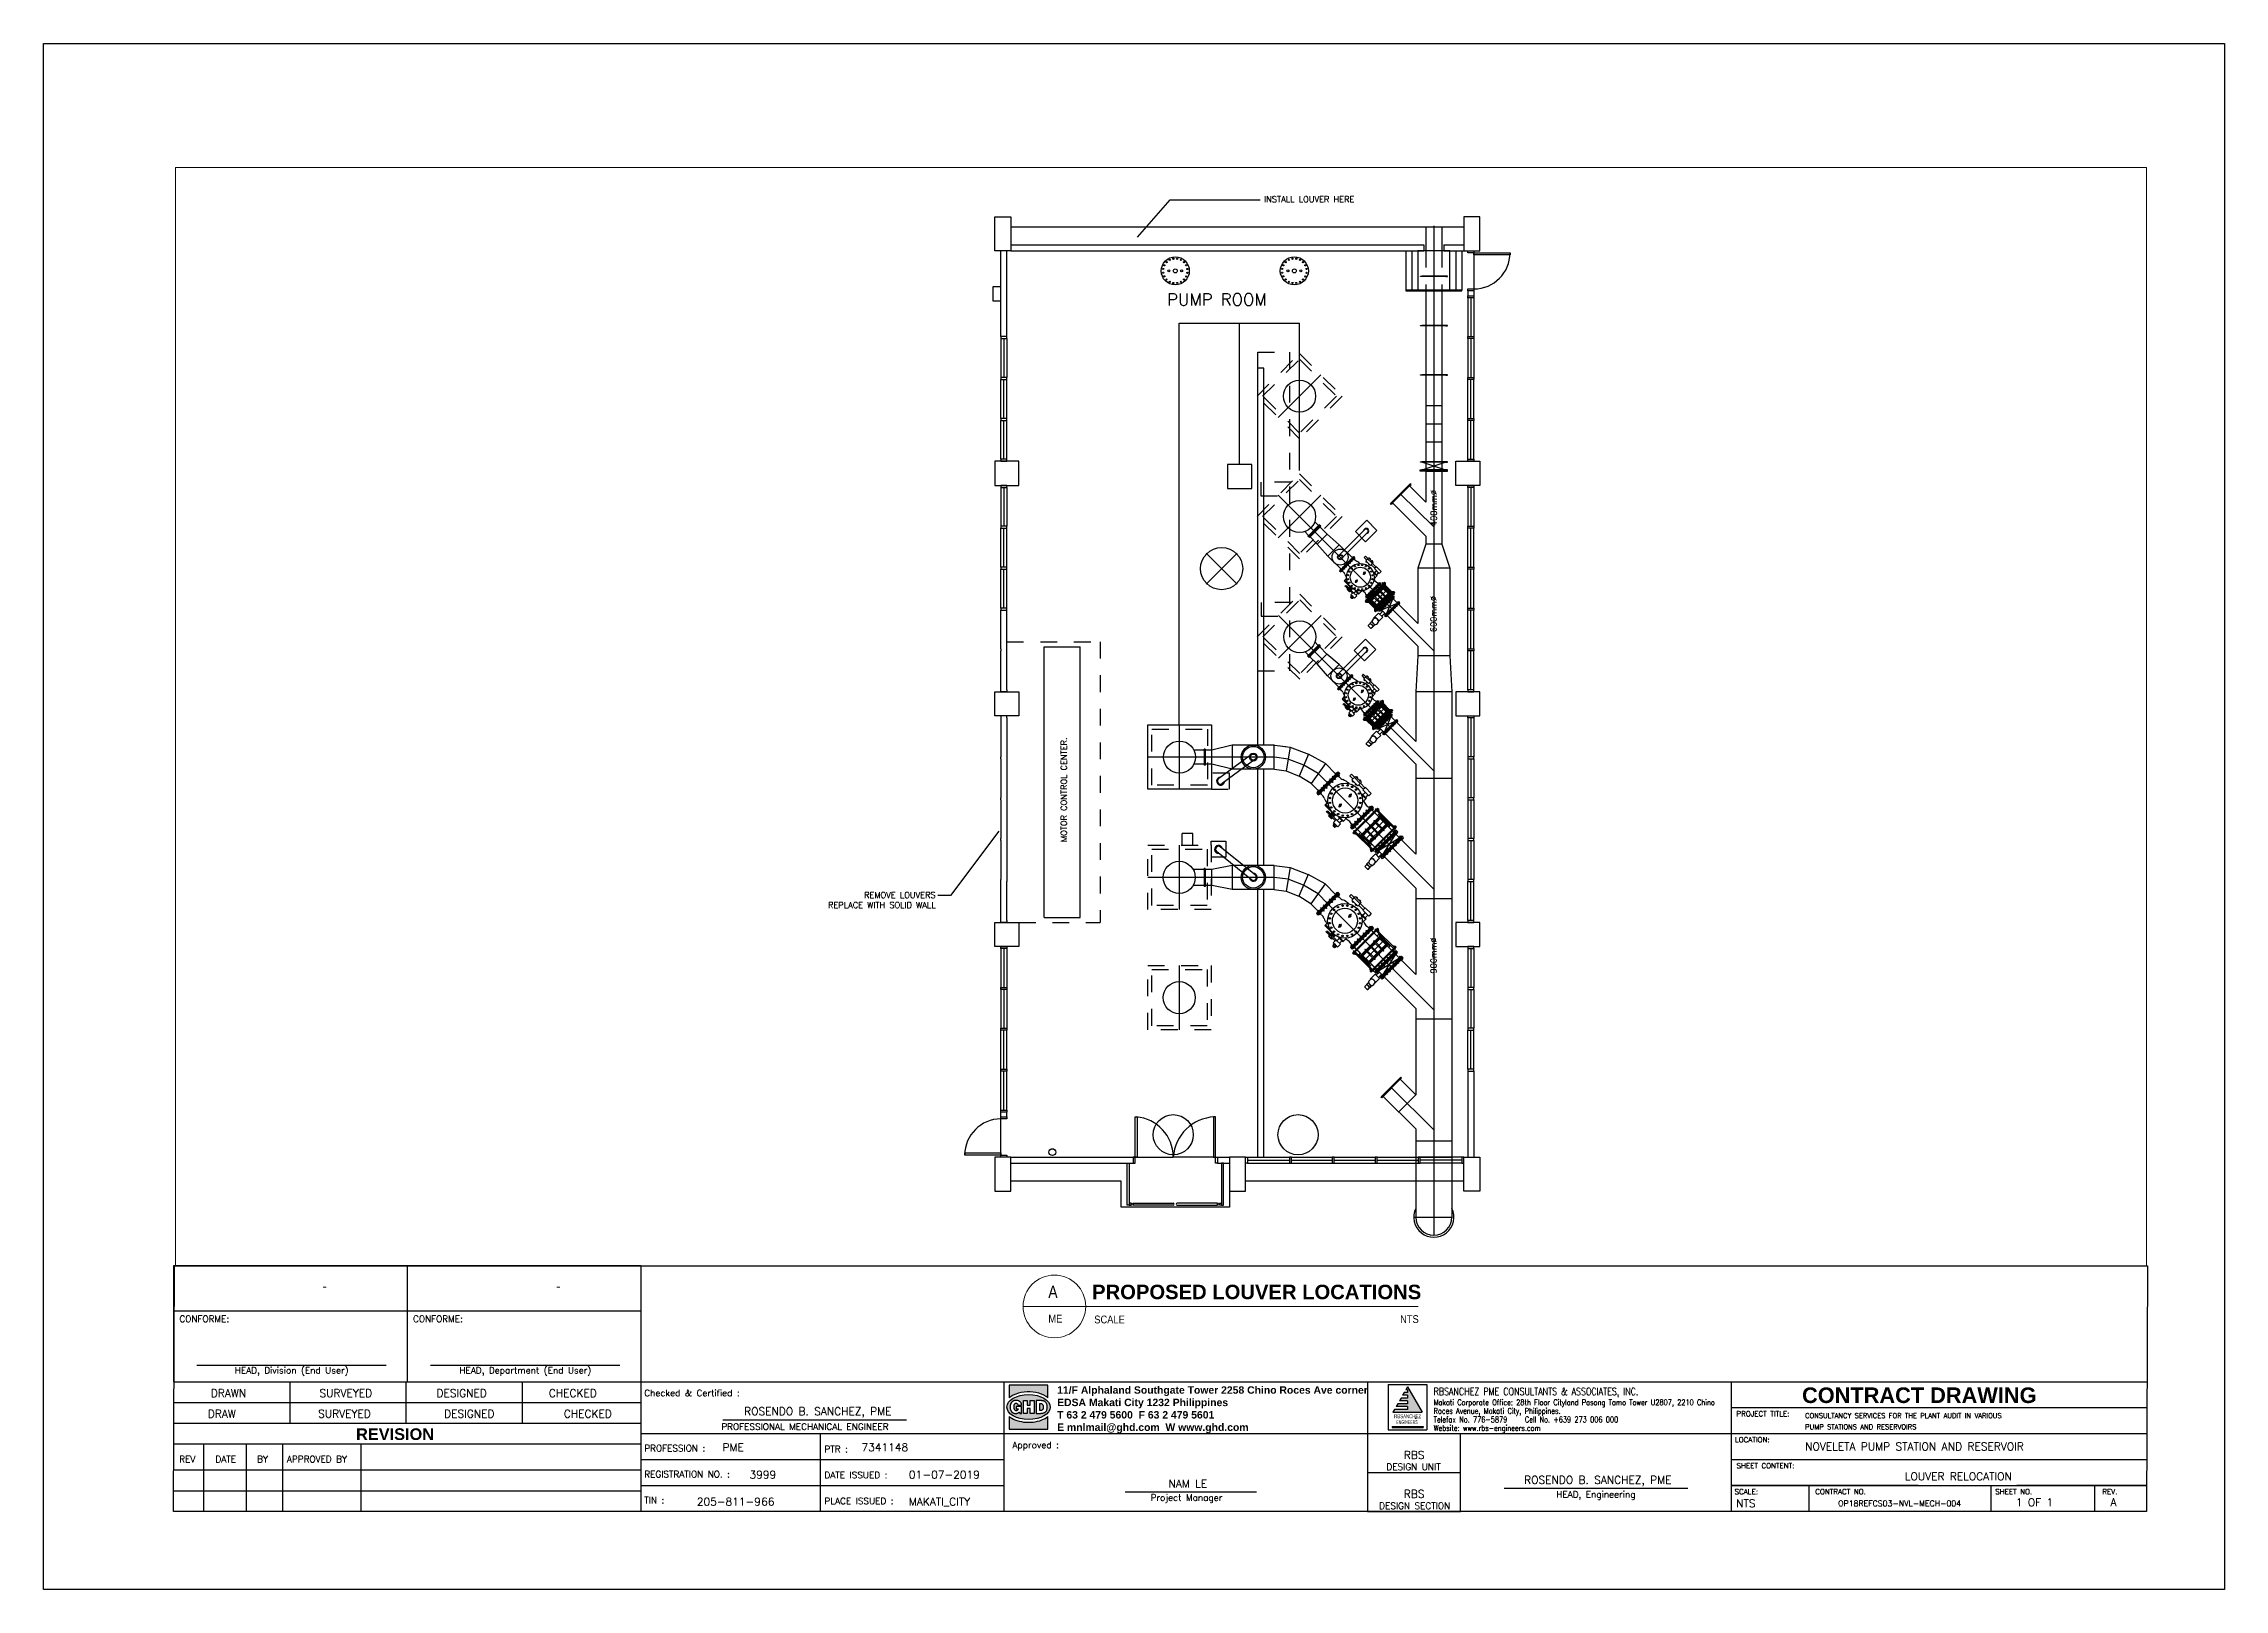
# Paper-space layout 'CONCEPTUAL' of a CAD drawing. Header units: inches, sheet in millimetres. Extents: x 23 to 864, y 4 to 600.
# The model-space entities are those that its viewports show. They can reach past a viewport. Long polylines and large blocks are cut down to what shows.
import ezdxf
from ezdxf.enums import TextEntityAlignment as Align

# ---------------------------------------------------------------- set-up
doc = ezdxf.new("R2010")
doc.units = ezdxf.units.IN
doc.header["$MEASUREMENT"] = 0
doc.linetypes.add('CENTER', pattern=[2, 1.25, -0.25, 0.25, -0.25])
doc.linetypes.add('HIDDEN', pattern=[0.375, 0.25, -0.125])
doc.layers.get('Defpoints').update_dxf_attribs({"color": 8})
for name, color, linetype in [('71-12459_XREF-T-BLK_A1$0$BORDER', 6, 'Continuous'), ('71-12459_XREF-T-BLK_A1$0$G-25CO', 7, 'Continuous'), ('71-12459_XREF-T-BLK_A1$0$T_BLK_LINE', 1, 'Continuous'), ('71-12459_XREF-T-BLK_A1$0$T_BLK_TXT', 3, 'Continuous'), ('71-12459_XREF-T-BLK_A1$0$T_MWSI-LOGO', 2, 'Continuous'), ('71-12459_XREF-T-BLK_A1$0$TEXT', 3, 'Continuous'), ('G-TX25', 3, 'Continuous'), ('M-TTLB', 7, 'Continuous'), ('M-X-BKGD', 8, 'Continuous'), ('RBS-TITLE-BORDER', 7, 'Continuous'), ('text', 3, 'Continuous'), ('TITLE', 7, 'Continuous')]:
    doc.layers.add(name, color=color, linetype=linetype)
doc.layers.add('71-12459_XREF-T-BLK_A1$0$G-152CO', color=7, linetype='Continuous', true_color=0x0065a4)
doc.layers.add('71-12459_XREF-T-BLK_A1$0$G-252CO', color=7, linetype='Continuous', true_color=0xaaaaaa)
doc.layers.add('G-ANNO-TTLB', color=6, linetype='Continuous', lineweight=9)
doc.styles.add('12', font='', dxfattribs={"height": 175})
doc.styles.add('71-12459_XREF-T-BLK_A1$0$ARIAL', font='arialbd.ttf')
doc.styles.add('71-12459_XREF-T-BLK_A1$0$ROMANT', font='romantic.ttf')
doc.styles.add('71-12459_XREF-T-BLK_A1$0$SIMPLEX', font='simplex.shx')
doc.styles.add('Arial_16', font='arial.ttf', dxfattribs={"width": 0.85, "height": 2.5})
doc.styles.add('Arial_20', font='arial.ttf', dxfattribs={"width": 0.8, "height": 4})
doc.styles.add('RomanS', font='romans.shx', dxfattribs={"width": 0.8})
doc.styles.add('SIMPLEX', font='simplex.shx')
doc.styles.add('SIMS', font='simplex.shx')
doc.styles.get("Standard").update_dxf_attribs({"font": 'arial.ttf'})
doc.styles.get('12').set_extended_font_data('Abadi MT Condensed Light')
doc.dimstyles.get("Standard").update_dxf_attribs({"dimtxt": 0.18, "dimasz": 0.18, "dimexe": 0.18, "dimexo": 0.0625, "dimgap": 0.09, "dimtad": 0, "dimtih": 1, "dimtoh": 1, "dimdec": 4, "dimzin": 0, "dimdsep": 46, "dimtxsty": 'Standard', "dimcen": 0.09, "dimadec": 0, "dimazin": 0, "dimtfac": 1, "dimtdec": 4, "dimtofl": 0, "dimtmove": 0, "dimatfit": 3, "dimfxl": 1, "dimtolj": 1, "dimtzin": 0, "dimarcsym": 0})

psp = doc.layouts.new('CONCEPTUAL')

# ---------------------------------------------------------------- texts
at = {"layer": '71-12459_XREF-T-BLK_A1$0$T_BLK_TXT', "color": 2}
for s, height, style, p in [('-', 3.25, '71-12459_XREF-T-BLK_A1$0$ROMANT', (131.14, 119.09)), ('-', 3.25, '71-12459_XREF-T-BLK_A1$0$ROMANT', (221.25, 119.09)), ('HEAD, Division (End User)', 2.503, '71-12459_XREF-T-BLK_A1$0$SIMPLEX', (118.47, 86.91)), ('HEAD, Department (End User)', 2.503, '71-12459_XREF-T-BLK_A1$0$SIMPLEX', (208.58, 86.91))]:
    psp.add_text(s, height=height, dxfattribs=dict(at, style=style)).set_placement(p, align=Align.CENTER)
at = {"layer": '71-12459_XREF-T-BLK_A1$0$T_BLK_TXT', "color": 2, "style": '71-12459_XREF-T-BLK_A1$0$SIMPLEX'}
for p in [(75.16, 106.74), (165.27, 106.74)]:
    psp.add_text('CONFORME:', height=2.503, dxfattribs=at).set_placement(p)
at = {"layer": '71-12459_XREF-T-BLK_A1$0$T_MWSI-LOGO', "color": 6, "style": '71-12459_XREF-T-BLK_A1$0$ARIAL'}
psp.add_text('CONTRACT DRAWING', height=6.0071, dxfattribs=at).set_placement((700.93, 75.56))
at = {"layer": '71-12459_XREF-T-BLK_A1$0$T_MWSI-LOGO', "color": 2, "style": '71-12459_XREF-T-BLK_A1$0$ARIAL'}
psp.add_text('REVISION', height=4.505, dxfattribs=at).set_placement((158.33, 61.3), align=Align.CENTER)
at = {"layer": '71-12459_XREF-T-BLK_A1$0$T_MWSI-LOGO', "color": 6, "width": 113.8378, "attachment_point": 1, "line_spacing_factor": 0.9, "style": 'RomanS'}
for s, insert, char_height in [('{\\C256;Makati Corporate Office: 28th Floor Cityland Pasong Tamo Tower U2807, 2210 Chino Roces Avenue, Makati City, Philippines.\\PTelefax No. 776-5879^ICell No. +639 273 006 000\\PWebsite: www.rbs-engineers.com}', (558.84, 76.91), 2.2), ('{\\C1;RBSANCHEZ PME CONSULTANTS & ASSOCIATES, INC.}', (558.84, 81.41), 2.8)]:
    psp.add_mtext(s, dxfattribs=dict(at, insert=insert, char_height=char_height))
at = {"layer": '71-12459_XREF-T-BLK_A1$0$TEXT', "style": '71-12459_XREF-T-BLK_A1$0$SIMPLEX'}
for s, height, p in [('DRAWN', 3.004, (87.27, 77.85)), ('SURVEYED', 3.004, (129.21, 77.85)), ('DESIGNED', 3.004, (174.32, 77.85)), ('CHECKED', 3.004, (217.64, 77.85)), ('REV', 2.503, (75.11, 52.67)), ('DATE', 2.503, (89.1, 52.67)), ('BY', 2.503, (105.15, 52.67)), ('APPROVED BY', 2.503, (116.63, 52.67))]:
    psp.add_text(s, height=height, dxfattribs=at).set_placement(p)
at = {"layer": '71-12459_XREF-T-BLK_A1$0$TEXT', "color": 2, "style": '71-12459_XREF-T-BLK_A1$0$SIMPLEX'}
for s, p in [('Checked & Certified :', (254.44, 78.17)), ('PROFESSIONAL MECHANICAL ENGINEER', (284.16, 65.19)), ('PROFESSION :', (254.44, 56.89)), ('PTR :', (323.94, 56.54)), ('Approved :', (396.41, 58.11)), ('REGISTRATION NO. :', (254.44, 46.87)), ('DATE ISSUED :', (323.94, 46.53)), ('TIN :', (254.44, 36.86)), ('PLACE ISSUED :', (323.94, 36.52)), ('Project Manager', (449.7, 37.85))]:
    psp.add_text(s, height=2.503, dxfattribs=at).set_placement(p)
for s, height, p in [('PROJECT TITLE:', 2.0024, (685.84, 70.41)), ('LOCATION:', 2.002, (681.74, 60.4)), ('DESIGN UNIT', 2.503, (551.11, 49.71)), ('SHEET CONTENT:', 2.0024, (686.84, 50.39)), ('SCALE:', 2.002, (679.44, 40.38)), ('CONTRACT NO.', 2.0024, (715.78, 40.38)), ('SHEET NO.', 2.002, (782.56, 40.38)), ('REV.', 2.002, (819.61, 40.38)), ('DESIGN SECTION', 2.503, (551.54, 34.69)), ('HEAD, Engineering', 2.503, (621.43, 39.07))]:
    psp.add_text(s, height=height, dxfattribs=at).set_placement(p, align=Align.CENTER)
at = {"layer": 'G-ANNO-TTLB', "color": 7, "insert": (427.99, 109.28), "char_height": 3.023, "width": 14.1742, "attachment_point": 1, "style": 'Arial_16'}
psp.add_mtext('SCALE', dxfattribs=at)
at = {"layer": 'G-TX25', "char_height": 3, "attachment_point": 2, "style": 'SIMPLEX'}
for s, width, insert in [('ROSENDO B. SANCHEZ, PME', 84.1139, (321.42, 73.9)), ('RBS', 84.1139, (551.31, 56.99)), ('NAM LE', 84.1139, (464, 45.95)), ('ROSENDO B. SANCHEZ, PME', 84.1139, (622.14, 47.43)), ('LOUVER RELOCATION', 132.0719, (761.26, 48.75)), ('RBS', 84.1139, (551.31, 42.03)), ('1 OF 1', 132.0719, (790.51, 38.79)), ('A', 132.0719, (821.02, 38.81))]:
    psp.add_mtext_dynamic_manual_height_columns(s, width=width, gutter_width=12.5, heights=[0], dxfattribs=dict(at, insert=insert))
at = {"layer": 'M-TTLB'}
for s, height, style, width, p in [('A', 4.84, 'Arial_20', 0.8, (410.25, 116.02)), ('ME', 3.023, 'Arial_16', 0.85, (410.29, 106.55))]:
    psp.add_text(s, height=height, dxfattribs=dict(at, style=style, width=width)).set_placement(p)
at = {"layer": 'M-TTLB', "attachment_point": 1, "line_spacing_factor": 0.941778}
for s, insert, char_height, width, style in [('{\\fArial|b1|i0|c0|p34;PROPOSED LOUVER LOCATIONS}', (427.14, 121.18), 5.5816, 445.0471, 'SIMPLEX'), ('NTS', (545.93, 109.43), 3.023, 13.0292, 'Arial_16')]:
    psp.add_mtext(s, dxfattribs=dict(at, insert=insert, char_height=char_height, width=width, style=style))
at = {"layer": 'RBS-TITLE-BORDER', "color": 2, "style": '12'}
for s, width, p, p2 in [('RBSANCHEZ', 0.799172, (543.61, 69.69), (553.98, 69.69)), ('ENGINEERS', 0.704724, (544.42, 67.45), (552.71, 67.45))]:
    psp.add_text(s, height=1.496, dxfattribs=dict(at, width=width)).set_placement(p, p2, align=Align.FIT)
at = {"layer": 'text', "style": 'SIMPLEX'}
for tag, p, s in [('DRAW', (86.07, 69.91), ''), ('SURVEYED', (128.72, 69.91), ''), ('DESIGNED', (177.31, 69.91), ''), ('CHECKED', (223.42, 69.91), ''), ('PME', (284.57, 57.01), '-'), ('7341148', (338.24, 57.01), '-'), ('3999', (294.99, 46.45), '-'), ('01-07-2019', (356.53, 46.45), '-'), ('205-811-966', (274.77, 36.01), '-'), ('MAKATI_CITY', (356.42, 36.01), '-'), ('NTS', (675.56, 35.39), '-')]:
    psp.add_attdef(tag, p, s, height=3, dxfattribs=at)

msp = doc.modelspace()

# ---------------------------------------------------------------- texts
at = {"layer": 'M-X-BKGD', "style": 'SIMS'}
msp.add_text('PUMP ROOM', height=300, dxfattribs=at).set_placement((77171, -42474, -422))
for s, p in [('400mm∅', (83893, -47974, -422)), ('600mm∅', (83887, -50619, -422)), ('MOTOR CONTROL CENTER.', (74668, -55855, -422)), ('900mm∅', (83890, -59133, -422))]:
    msp.add_text(s, height=150, rotation=90, dxfattribs=at).set_placement(p)
at = {"layer": 'M-X-BKGD', "color": 3, "insert": (79589, -39749, -422), "char_height": 150, "width": 3972.48, "attachment_point": 1, "style": 'SIMS'}
msp.add_mtext('\\A1;INSTALL LOUVER HERE', dxfattribs=at)
at = {"layer": 'M-X-BKGD', "char_height": 0.176, "attachment_point": 5, "style": 'SIMS'}
for insert in [(78221, -42910), (79721, -42910)]:
    msp.add_mtext('\\A1;1500000', dxfattribs=dict(at, insert=insert))
at = {"layer": 'M-X-BKGD', "color": 3, "insert": (71397, -57100, -422), "char_height": 150, "attachment_point": 3, "style": 'SIMS'}
msp.add_mtext('\\A1;REMOVE LOUVERS\\PREPLACE WITH SOLID WALL', dxfattribs=at)

# ---------------------------------------------------------------- blocks, each defined once
blk = doc.blocks.new('71-12459_XREF-T-BLK_A1$0$GHD_G_1032')
at = {"layer": '71-12459_XREF-T-BLK_A1$0$G-25CO', "insert": (0, 0), "char_height": 2.25, "width": 100.3017, "attachment_point": 4, "style": '71-12459_XREF-T-BLK_A1$0$ARIAL'}
blk.add_mtext('11/F Alphaland Southgate Tower 2258 Chino Roces Ave corner EDSA Makati City 1232 Philippines\\P{\\fArial|b1|i0|c0|p34;T }63 2 479 5600  {\\fArial|b1|i0|c0|p34;F} 63 2 479 5601\\P{\\fArial|b1|i0|c0|p34;E} mnlmail@ghd.com  {\\fArial|b1|i0|c0|p34;W} www.ghd.com', dxfattribs=at)
blk = doc.blocks.new('71-12459_XREF-T-BLK_A1$0$PROJ_INFO')
at = {"layer": '71-12459_XREF-T-BLK_A1$0$TEXT', "style": '71-12459_XREF-T-BLK_A1$0$SIMPLEX'}
for tag, p in [('PROJ_TITL1', (-138.93, 38.01)), ('PROJ_TITL2', (-138.93, 33.43)), ('LOC', (-138.93, 25.83)), ('CONT_NO', (-125.49, 2.11))]:
    blk.add_attdef(tag, p, '', height=3.17, dxfattribs=at)

# ---------------------------------------------------------------- linework, layer by layer
at = {"layer": 'M-X-BKGD', "ltscale": 0.2}
for p, q in [((72872, -40259), (73272, -40259)), ((72872, -41109), (72872, -40259)), ((73272, -40259), (73272, -41109)), ((73272, -40509), (84572, -40509)), ((83622, -40519), (83622, -41109)), ((84022, -40519), (84022, -41109)), ((84972, -40259), (84572, -40259)), ((84572, -40259), (84572, -41109)), ((84972, -41109), (84972, -40259)), ((73272, -41109), (72872, -41109)), ((73022, -43249), (73022, -41109)), ((73172, -43249), (73172, -41109)), ((83572, -40959), (83572, -41109)), ((84072, -40959), (84072, -41109)), ((84072, -40959), (84572, -40959)), ((84072, -41109), (84572, -41109)), ((84572, -41109), (84972, -41109)), ((84672, -41159), (84672, -41109)), ((84672, -41109), (84822, -41109)), ((84822, -41159), (84672, -41159)), ((84822, -41109), (84822, -41159)), ((84822, -41159), (84822, -42059)), ((84822, -41209), (84822, -41159)), ((84822, -41159), (85722, -41159)), ((85722, -41209), (84822, -41209)), ((85722, -41159), (85722, -41209)), ((73022, -42004), (72822, -42004)), ((72822, -42004), (72822, -42354)), ((72822, -42354), (73022, -42354)), ((83622, -42089), (83622, -42975)), ((84022, -42089), (84022, -42975)), ((84672, -42109), (84672, -42059)), ((84672, -42059), (84822, -42059)), ((84822, -42109), (84672, -42109)), ((84672, -42109), (84672, -42229)), ((84672, -42279), (84672, -42229)), ((84672, -42229), (84822, -42229)), ((84822, -42279), (84672, -42279)), ((84672, -42279), (84672, -43249)), ((84747, -42279), (84747, -43249)), ((84822, -42059), (84822, -42109)), ((84822, -42109), (84822, -42229)), ((84822, -42229), (84822, -42279)), ((84822, -42279), (84822, -43249)), ((73172, -43249), (73022, -43249)), ((73022, -43249), (73022, -43299)), ((73022, -43299), (73172, -43299)), ((73022, -43299), (73022, -44269)), ((73097, -43299), (73097, -44269)), ((73172, -43299), (73172, -43249)), ((73172, -43299), (73172, -44269)), ((83622, -42983), (83622, -44205)), ((84022, -42983), (84022, -44205)), ((84672, -43299), (84672, -43249)), ((84672, -43249), (84822, -43249)), ((84822, -43299), (84672, -43299)), ((84672, -43299), (84672, -44269)), ((84747, -43299), (84747, -44269)), ((84822, -43249), (84822, -43299)), ((84822, -43299), (84822, -44269)), ((73172, -44269), (73022, -44269)), ((73022, -44269), (73022, -44319)), ((73022, -44319), (73172, -44319)), ((73022, -45289), (73022, -44319)), ((73097, -45289), (73097, -44319)), ((73172, -44319), (73172, -44269)), ((73172, -45289), (73172, -44319)), ((83622, -44213), (83622, -47379)), ((84022, -44213), (84022, -48427)), ((84672, -44319), (84672, -44269)), ((84672, -44269), (84822, -44269)), ((84822, -44319), (84672, -44319)), ((84672, -45289), (84672, -44319)), ((84747, -45289), (84747, -44319)), ((84822, -44269), (84822, -44319)), ((84822, -45289), (84822, -44319)), ((73172, -45289), (73022, -45289)), ((73022, -45289), (73022, -45339)), ((73022, -45339), (73172, -45339)), ((73022, -46309), (73022, -45339)), ((73097, -46309), (73097, -45339)), ((73172, -45339), (73172, -45289)), ((73172, -46309), (73172, -45339)), ((84672, -45339), (84672, -45289)), ((84672, -45289), (84822, -45289)), ((84822, -45339), (84672, -45339)), ((84672, -46309), (84672, -45339)), ((84747, -46309), (84747, -45339)), ((84822, -45289), (84822, -45339)), ((84822, -46309), (84822, -45339)), ((73472, -46359), (72872, -46359)), ((72872, -46359), (72872, -46959)), ((73172, -46309), (73022, -46309)), ((73022, -46309), (73022, -46359)), ((73022, -46359), (73172, -46359)), ((73172, -46359), (73172, -46309)), ((73472, -46959), (73472, -46359)), ((79278, -46435), (78678, -46435)), ((78678, -46435), (78678, -47035)), ((79278, -47035), (79278, -46435)), ((84372, -46959), (84372, -46359)), ((84372, -46359), (84972, -46359)), ((84672, -46359), (84672, -46309)), ((84672, -46309), (84822, -46309)), ((84822, -46359), (84672, -46359)), ((84822, -46309), (84822, -46359)), ((84972, -46359), (84972, -46959)), ((72872, -46959), (73472, -46959)), ((73172, -46959), (73022, -46959)), ((73022, -46959), (73022, -47009)), ((73022, -47009), (73172, -47009)), ((73022, -47009), (73022, -47979)), ((73097, -47009), (73097, -47979)), ((73172, -47009), (73172, -46959)), ((73172, -47009), (73172, -47979)), ((78678, -47035), (79278, -47035)), ((84972, -46959), (84372, -46959)), ((84672, -47009), (84672, -46959)), ((84672, -46959), (84822, -46959)), ((84822, -47009), (84672, -47009)), ((84672, -47009), (84672, -47979)), ((84747, -47009), (84747, -47979)), ((84822, -46959), (84822, -47009)), ((84822, -47009), (84822, -47979)), ((73172, -47979), (73022, -47979)), ((73022, -47979), (73022, -48029)), ((73022, -48029), (73172, -48029)), ((73022, -48999), (73022, -48029)), ((73097, -48999), (73097, -48029)), ((73172, -48029), (73172, -47979)), ((73172, -48999), (73172, -48029)), ((83622, -48227), (83622, -48427)), ((84672, -48029), (84672, -47979)), ((84672, -47979), (84822, -47979)), ((84822, -48029), (84672, -48029)), ((84672, -48999), (84672, -48029)), ((84747, -48999), (84747, -48029)), ((84822, -47979), (84822, -48029)), ((84822, -48999), (84822, -48029)), ((73172, -48999), (73022, -48999)), ((73022, -48999), (73022, -49049)), ((73022, -49049), (73172, -49049)), ((73022, -50019), (73022, -49049)), ((73097, -50019), (73097, -49049)), ((73172, -49049), (73172, -48999)), ((73172, -50019), (73172, -49049)), ((83422, -49027), (83422, -50402)), ((84222, -49027), (84222, -51209)), ((84672, -49049), (84672, -48999)), ((84672, -48999), (84822, -48999)), ((84822, -49049), (84672, -49049)), ((84672, -50019), (84672, -49049)), ((84747, -50019), (84747, -49049)), ((84822, -48999), (84822, -49049)), ((84822, -50019), (84822, -49049)), ((73172, -50019), (73022, -50019)), ((73022, -50019), (73022, -50069)), ((73172, -50069), (73172, -50019)), ((84672, -50069), (84672, -50019)), ((84672, -50019), (84822, -50019)), ((84822, -50019), (84822, -50069)), ((73022, -50069), (73172, -50069)), ((84822, -50069), (84672, -50069)), ((84672, -51039), (84672, -50069)), ((84747, -51039), (84747, -50069)), ((84822, -51039), (84822, -50069)), ((73022, -51039), (73022, -51089)), ((73172, -51089), (73172, -51039)), ((83422, -50967), (83422, -51209)), ((84672, -51089), (84672, -51039)), ((84672, -51039), (84822, -51039)), ((84822, -51089), (84672, -51089)), ((84672, -52059), (84672, -51089)), ((84747, -52059), (84747, -51089)), ((84822, -51039), (84822, -51089)), ((84822, -52059), (84822, -51089)), ((83372, -52109), (83372, -53346)), ((84272, -52109), (84272, -65209)), ((84972, -52109), (84372, -52109)), ((84372, -52109), (84372, -52709)), ((84822, -52059), (84672, -52059)), ((84672, -52059), (84672, -52109)), ((84672, -52109), (84822, -52109)), ((84822, -52109), (84822, -52059)), ((84972, -52709), (84972, -52109)), ((84372, -52709), (84972, -52709)), ((84672, -52759), (84672, -52709)), ((84672, -52709), (84822, -52709)), ((84822, -52759), (84672, -52759)), ((84672, -52759), (84672, -53729)), ((84747, -52759), (84747, -53729)), ((84822, -52709), (84822, -52759)), ((84822, -52759), (84822, -53729)), ((84822, -53729), (84672, -53729)), ((84672, -53729), (84672, -53779)), ((84672, -53779), (84822, -53779)), ((84672, -53779), (84672, -54749)), ((84747, -53779), (84747, -54749)), ((84822, -53779), (84822, -53729)), ((84822, -53779), (84822, -54749)), ((83372, -53912), (83372, -56155)), ((84822, -54749), (84672, -54749)), ((84672, -54749), (84672, -54799)), ((84672, -54799), (84822, -54799)), ((84672, -54799), (84672, -55769)), ((84747, -54799), (84747, -55769)), ((84822, -54799), (84822, -54749)), ((84822, -54799), (84822, -55769)), ((84822, -55769), (84672, -55769)), ((84672, -55769), (84672, -55819)), ((84672, -55819), (84822, -55819)), ((84672, -55819), (84672, -56789)), ((84747, -55819), (84747, -56789)), ((84822, -55819), (84822, -55769)), ((84822, -55819), (84822, -56789)), ((83372, -57003), (83372, -59160)), ((84822, -56789), (84672, -56789)), ((84672, -56789), (84672, -56839)), ((84672, -56839), (84822, -56839)), ((84672, -57809), (84672, -56839)), ((84747, -57809), (84747, -56839)), ((84822, -56839), (84822, -56789)), ((84822, -57809), (84822, -56839)), ((72872, -57859), (73472, -57859)), ((72872, -58459), (72872, -57859)), ((73022, -57859), (73022, -57809)), ((73172, -57859), (73022, -57859)), ((73172, -57809), (73172, -57859)), ((73472, -57859), (73472, -58459)), ((84972, -57859), (84372, -57859)), ((84372, -57859), (84372, -58459)), ((84822, -57809), (84672, -57809)), ((84672, -57809), (84672, -57859)), ((84672, -57859), (84822, -57859)), ((84822, -57859), (84822, -57809)), ((84972, -58459), (84972, -57859)), ((73472, -58459), (72872, -58459)), ((73022, -58459), (73172, -58459)), ((73022, -58509), (73022, -58459)), ((73172, -58509), (73022, -58509)), ((73022, -58509), (73022, -59479)), ((73097, -58509), (73097, -59479)), ((73172, -58459), (73172, -58509)), ((73172, -58509), (73172, -59479)), ((84372, -58459), (84972, -58459)), ((84822, -58459), (84672, -58459)), ((84672, -58459), (84672, -58509)), ((84672, -58509), (84822, -58509)), ((84672, -58509), (84672, -59479)), ((84747, -58509), (84747, -59479)), ((84822, -58509), (84822, -58459)), ((84822, -58509), (84822, -59479)), ((73022, -59479), (73172, -59479)), ((73022, -59529), (73022, -59479)), ((73172, -59529), (73022, -59529)), ((73022, -59529), (73022, -60499)), ((73097, -59529), (73097, -60499)), ((73172, -59479), (73172, -59529)), ((73172, -59529), (73172, -60499)), ((84822, -59479), (84672, -59479)), ((84672, -59479), (84672, -59529)), ((84672, -59529), (84822, -59529)), ((84672, -59529), (84672, -60499)), ((84747, -59529), (84747, -60499)), ((84822, -59529), (84822, -59479)), ((84822, -59529), (84822, -60499)), ((83372, -60009), (83372, -62160)), ((73022, -60499), (73172, -60499)), ((73022, -60549), (73022, -60499)), ((73172, -60549), (73022, -60549)), ((73022, -61519), (73022, -60549)), ((73097, -61519), (73097, -60549)), ((73172, -60499), (73172, -60549)), ((73172, -61519), (73172, -60549)), ((84822, -60499), (84672, -60499)), ((84672, -60499), (84672, -60549)), ((84672, -60549), (84822, -60549)), ((84672, -61519), (84672, -60549)), ((84747, -61519), (84747, -60549)), ((84822, -60549), (84822, -60499)), ((84822, -61519), (84822, -60549)), ((73022, -61519), (73172, -61519)), ((73022, -61569), (73022, -61519)), ((73172, -61569), (73022, -61569)), ((73022, -62539), (73022, -61569)), ((73097, -62539), (73097, -61569)), ((73172, -61519), (73172, -61569)), ((73172, -62539), (73172, -61569)), ((84822, -61519), (84672, -61519)), ((84672, -61519), (84672, -61569)), ((84672, -61569), (84672, -63709)), ((84672, -61569), (84822, -61569)), ((84672, -61569), (84672, -63709)), ((84822, -61569), (84822, -61519)), ((84822, -61569), (84822, -63709)), ((73022, -62539), (73172, -62539)), ((73022, -62589), (73022, -62539)), ((73172, -62539), (73172, -62589)), ((73172, -62589), (73022, -62589)), ((73022, -62709), (73022, -62589)), ((73022, -62709), (73172, -62709)), ((73022, -62759), (73022, -62709)), ((73022, -63659), (73022, -62759)), ((73172, -62759), (73022, -62759)), ((73172, -62709), (73172, -62589)), ((73172, -62709), (73172, -62759)), ((76372, -63709), (76372, -62709)), ((76372, -62709), (76422, -62709)), ((76422, -62709), (76422, -63709)), ((78372, -62709), (78322, -62709)), ((78322, -62709), (78322, -63709)), ((78372, -63709), (78372, -62709)), ((83372, -63009), (83372, -65209)), ((72122, -63659), (72122, -63609)), ((72122, -63609), (73022, -63609)), ((73022, -63609), (73022, -63659)), ((73022, -63659), (72122, -63659)), ((73272, -63709), (72872, -63709)), ((72872, -63709), (72872, -64559)), ((73022, -63659), (73172, -63659)), ((73022, -63709), (73022, -63659)), ((73172, -63709), (73022, -63709)), ((73172, -63659), (73172, -63709)), ((73272, -64559), (73272, -63709)), ((73272, -63709), (76322, -63709)), ((73272, -63859), (76322, -63859)), ((76172, -64909), (76172, -63859)), ((76172, -63859), (76222, -63859)), ((76222, -63859), (76222, -64909)), ((76372, -63709), (76322, -63709)), ((76322, -63709), (76322, -63859)), ((76322, -63709), (77322, -63709)), ((76322, -63859), (76372, -63859)), ((76372, -63859), (76372, -63709)), ((76422, -63709), (76372, -63709)), ((78322, -63709), (77322, -63709)), ((78322, -63709), (78372, -63709)), ((78372, -63859), (78372, -63709)), ((78372, -63709), (78422, -63709)), ((78422, -63859), (78372, -63859)), ((78422, -63709), (78722, -63709)), ((78422, -63709), (78422, -63859)), ((78422, -63859), (78722, -63859)), ((78572, -63859), (78522, -63859)), ((78522, -63859), (78522, -64909)), ((78572, -64909), (78572, -63859)), ((79122, -63709), (78722, -63709)), ((78722, -63709), (78722, -64559)), ((79122, -64559), (79122, -63709)), ((79122, -63859), (79122, -63709)), ((79122, -63709), (79172, -63709)), ((79172, -63859), (79122, -63859)), ((79172, -63709), (79172, -63859)), ((79172, -63709), (80217, -63709)), ((79172, -63784), (80217, -63784)), ((79172, -63859), (80217, -63859)), ((80217, -63709), (80217, -63859)), ((80267, -63709), (80217, -63709)), ((80217, -63859), (80267, -63859)), ((80267, -63859), (80267, -63709)), ((80267, -63709), (81287, -63709)), ((80267, -63784), (81287, -63784)), ((80267, -63859), (81287, -63859)), ((81287, -63709), (81287, -63859)), ((81337, -63709), (81287, -63709)), ((81287, -63859), (81337, -63859)), ((81337, -63859), (81337, -63709)), ((81337, -63709), (82357, -63709)), ((81337, -63784), (82357, -63784)), ((81337, -63859), (82357, -63859)), ((82357, -63709), (82357, -63859)), ((82407, -63709), (82357, -63709)), ((82357, -63859), (82407, -63859)), ((82407, -63859), (82407, -63709)), ((82407, -63709), (83427, -63709)), ((82407, -63784), (83427, -63784)), ((82407, -63859), (83427, -63859)), ((83427, -63709), (83427, -63859)), ((83477, -63709), (83427, -63709)), ((83427, -63859), (83477, -63859)), ((83477, -63859), (83477, -63709)), ((84522, -63709), (83477, -63709)), ((84522, -63784), (83477, -63784)), ((84522, -63859), (83477, -63859)), ((84522, -63709), (84522, -63859)), ((84572, -63709), (84522, -63709)), ((84522, -63859), (84572, -63859)), ((84572, -64559), (84572, -63709)), ((84572, -63709), (84972, -63709)), ((84572, -63859), (84572, -63709)), ((84972, -63709), (84972, -64559)), ((72872, -64559), (73272, -64559)), ((76022, -64309), (73272, -64309)), ((76022, -64959), (76022, -64309)), ((78722, -64559), (79122, -64559)), ((78722, -64559), (78722, -64959)), ((84572, -64309), (79122, -64309)), ((84972, -64559), (84572, -64559)), ((78722, -64959), (76022, -64959)), ((76222, -64909), (76172, -64909)), ((76272, -64859), (76222, -64859)), ((76222, -64859), (76222, -64909)), ((76222, -64909), (76272, -64909)), ((76272, -64909), (76272, -64859)), ((76322, -64909), (76322, -64859)), ((76322, -64859), (77322, -64859)), ((77322, -64909), (76322, -64909)), ((78422, -64859), (77422, -64859)), ((77422, -64909), (78422, -64909)), ((78422, -64909), (78422, -64859)), ((78472, -64909), (78472, -64859)), ((78472, -64859), (78522, -64859)), ((78522, -64909), (78472, -64909)), ((78522, -64859), (78522, -64909)), ((78522, -64909), (78572, -64909))]:
    msp.add_line(p, q, dxfattribs=at)
at = {"layer": 'M-X-BKGD'}
for p, q in [((84022, -40519), (83622, -40519)), ((83122, -41109), (83122, -42089)), ((83272, -41109), (83272, -42089)), ((83422, -41109), (83422, -42089)), ((84222, -41109), (83422, -41109)), ((84222, -42089), (84222, -41109)), ((84372, -41109), (84372, -42089)), ((84522, -41109), (84522, -42089)), ((83485, -41753), (83485, -41745)), ((83485, -41745), (83523, -41745)), ((84160, -41749), (83485, -41749)), ((84160, -41749), (83485, -41749)), ((83523, -41753), (83485, -41753)), ((84135, -41745), (83523, -41745)), ((84123, -41749), (83523, -41749)), ((84123, -41753), (83523, -41753)), ((84023, -41749), (83623, -41749)), ((84123, -41753), (84160, -41753)), ((84160, -41745), (84135, -41745)), ((84160, -41753), (84160, -41745)), ((83122, -42089), (83122, -42109)), ((84522, -42089), (83122, -42089)), ((83122, -42109), (84522, -42109)), ((83422, -42089), (84222, -42089)), ((84522, -42109), (84522, -42089)), ((77471, -52935), (77471, -42910)), ((77471, -42910), (78970, -42910)), ((78971, -46427), (78971, -42910)), ((78971, -46427), (78971, -42910)), ((78971, -42910), (80470, -42910)), ((80471, -46592), (80471, -42910)), ((83485, -42983), (83485, -42975)), ((83485, -42975), (83522, -42975)), ((84160, -42979), (83485, -42979)), ((84160, -42979), (83485, -42979)), ((83522, -42983), (83485, -42983)), ((84135, -42975), (83522, -42975)), ((84122, -42979), (83522, -42979)), ((84122, -42983), (83522, -42983)), ((84022, -42979), (83622, -42979)), ((84122, -42983), (84160, -42983)), ((84160, -42975), (84135, -42975)), ((84160, -42983), (84160, -42975)), ((81002, -44204), (79942, -45265)), ((83485, -44213), (83485, -44205)), ((83485, -44205), (83522, -44205)), ((84160, -44209), (83485, -44209)), ((83522, -44213), (83485, -44213)), ((84135, -44205), (83522, -44205)), ((84122, -44213), (83522, -44213)), ((84122, -44213), (84160, -44213)), ((84160, -44205), (84135, -44205)), ((84160, -44213), (84160, -44205)), ((84022, -44979), (83622, -44979)), ((84022, -45429), (83622, -45429)), ((84022, -45879), (83622, -45879)), ((83484, -46579), (83484, -46575)), ((83484, -46575), (83522, -46575)), ((83484, -46604), (83484, -46579)), ((83484, -46579), (83622, -46579)), ((84159, -46579), (83484, -46579)), ((83522, -46579), (83484, -46579)), ((83622, -46604), (83484, -46604)), ((83485, -46383), (83485, -46375)), ((83485, -46375), (83522, -46375)), ((84160, -46379), (83485, -46379)), ((83522, -46383), (83485, -46383)), ((84135, -46375), (83522, -46375)), ((84122, -46379), (83522, -46379)), ((84122, -46379), (83522, -46579)), ((84122, -46579), (83522, -46379)), ((84122, -46383), (83522, -46383)), ((84134, -46575), (83522, -46575)), ((84122, -46579), (83522, -46579)), ((83572, -46579), (84072, -46579)), ((83622, -46604), (84022, -46604)), ((84159, -46579), (84022, -46579)), ((84022, -46604), (84159, -46604)), ((84122, -46383), (84160, -46383)), ((84123, -46579), (84159, -46579)), ((84159, -46575), (84134, -46575)), ((84160, -46375), (84135, -46375)), ((84159, -46579), (84159, -46575)), ((84159, -46604), (84159, -46579)), ((84160, -46383), (84160, -46375)), ((83233, -46919), (82738, -47414)), ((83216, -46973), (82792, -47398)), ((83216, -46973), (83252, -46938)), ((83216, -46973), (83622, -47379)), ((83252, -46938), (83233, -46919)), ((82757, -47433), (82738, -47414)), ((82792, -47398), (82757, -47433)), ((82792, -47398), (83622, -48227)), ((80698, -48208), (80603, -48113)), ((80681, -48226), (80716, -48191)), ((80716, -48261), (80681, -48226)), ((80981, -47961), (80698, -48244)), ((80928, -47978), (80716, -48191)), ((80751, -48226), (80716, -48261)), ((80914, -48424), (80734, -48244)), ((80964, -48014), (80751, -48226)), ((80946, -47961), (80850, -47865)), ((80914, -48424), (81162, -48177)), ((80964, -47943), (80928, -47978)), ((80999, -47978), (80964, -47943)), ((80964, -48014), (80999, -47978)), ((81162, -48177), (80981, -47996)), ((81462, -48442), (81162, -48177)), ((82099, -48061), (81449, -48711)), ((82169, -48132), (81519, -48782)), ((81179, -48724), (80914, -48424)), ((81179, -48724), (81462, -48442)), ((81179, -48724), (81506, -49052)), ((81462, -48442), (81789, -48769)), ((81840, -48746), (81485, -49100)), ((81795, -48763), (81512, -49046)), ((81826, -48787), (81539, -49073)), ((81587, -48957), (81601, -48944)), ((81587, -48957), (81601, -48944)), ((81608, -48950), (81594, -48964)), ((81608, -48950), (81594, -48964)), ((81601, -48944), (81608, -48950)), ((81601, -48944), (81608, -48950)), ((81649, -48896), (81635, -48910)), ((81649, -48896), (81635, -48910)), ((81635, -48910), (81642, -48916)), ((81635, -48910), (81642, -48916)), ((81642, -48916), (81655, -48902)), ((81642, -48916), (81655, -48902)), ((81655, -48902), (81649, -48896)), ((81655, -48902), (81649, -48896)), ((81669, -48943), (81683, -48930)), ((81669, -48943), (81683, -48930)), ((81676, -48950), (81669, -48943)), ((81676, -48950), (81669, -48943)), ((81689, -48936), (81676, -48950)), ((81689, -48936), (81676, -48950)), ((81686, -48953), (81679, -48946)), ((81686, -48953), (81679, -48946)), ((81697, -48848), (81683, -48862)), ((81697, -48848), (81683, -48862)), ((81683, -48862), (81690, -48868)), ((81683, -48862), (81690, -48868)), ((81683, -48930), (81689, -48936)), ((81683, -48930), (81689, -48936)), ((81686, -48940), (81692, -48946)), ((81686, -48940), (81692, -48946)), ((81692, -48946), (81686, -48953)), ((81692, -48946), (81686, -48953)), ((81690, -48868), (81703, -48855)), ((81690, -48868), (81703, -48855)), ((81703, -48855), (81697, -48848)), ((81703, -48855), (81697, -48848)), ((81717, -48896), (81730, -48882)), ((81717, -48896), (81730, -48882)), ((81723, -48902), (81717, -48896)), ((81723, -48902), (81717, -48896)), ((81737, -48889), (81723, -48902)), ((81737, -48889), (81723, -48902)), ((81741, -48804), (81727, -48818)), ((81741, -48804), (81727, -48818)), ((81727, -48818), (81734, -48824)), ((81727, -48818), (81734, -48824)), ((81733, -48905), (81727, -48899)), ((81733, -48905), (81727, -48899)), ((81730, -48882), (81737, -48889)), ((81730, -48882), (81737, -48889)), ((81733, -48892), (81740, -48899)), ((81733, -48892), (81740, -48899)), ((81740, -48899), (81733, -48905)), ((81740, -48899), (81733, -48905)), ((81734, -48824), (81748, -48811)), ((81734, -48824), (81748, -48811)), ((81748, -48811), (81741, -48804)), ((81748, -48811), (81741, -48804)), ((81761, -48851), (81775, -48838)), ((81761, -48851), (81775, -48838)), ((81768, -48858), (81761, -48851)), ((81768, -48858), (81761, -48851)), ((81781, -48844), (81768, -48858)), ((81781, -48844), (81768, -48858)), ((81778, -48861), (81771, -48854)), ((81778, -48861), (81771, -48854)), ((81789, -48756), (81775, -48770)), ((81775, -48770), (81782, -48777)), ((81775, -48838), (81781, -48844)), ((81775, -48838), (81781, -48844)), ((81778, -48848), (81784, -48855)), ((81778, -48848), (81784, -48855)), ((81784, -48855), (81778, -48861)), ((81784, -48855), (81778, -48861)), ((81782, -48777), (81795, -48763)), ((81785, -48773), (81827, -48732)), ((81795, -48763), (81789, -48756)), ((81806, -48739), (81793, -48753)), ((81793, -48753), (81799, -48759)), ((81799, -48759), (81813, -48746)), ((81813, -48746), (81806, -48739)), ((81809, -48804), (81823, -48790)), ((81809, -48804), (81823, -48790)), ((81816, -48810), (81809, -48804)), ((81816, -48810), (81809, -48804)), ((81854, -48759), (81813, -48800)), ((81829, -48797), (81816, -48810)), ((81829, -48797), (81816, -48810)), ((81826, -48813), (81819, -48807)), ((81823, -48790), (81829, -48797)), ((81875, -48842), (81823, -48790)), ((81823, -48790), (81829, -48797)), ((81826, -48787), (81840, -48773)), ((81833, -48793), (81826, -48787)), ((81826, -48800), (81832, -48807)), ((81832, -48807), (81826, -48813)), ((81827, -48732), (81854, -48759)), ((81847, -48779), (81833, -48793)), ((81843, -48796), (81837, -48790)), ((81840, -48773), (81847, -48779)), ((81843, -48783), (81850, -48790)), ((81850, -48790), (81843, -48796)), ((82113, -48725), (82081, -48757)), ((82142, -48818), (82081, -48757)), ((82174, -48786), (82113, -48725)), ((82193, -48767), (82123, -48837)), ((82242, -48956), (82123, -48837)), ((82140, -48854), (82131, -48863)), ((82131, -48865), (82131, -48863)), ((82135, -48870), (82131, -48865)), ((82146, -48880), (82135, -48870)), ((82137, -48870), (82135, -48870)), ((82137, -48870), (82147, -48861)), ((82137, -48872), (82137, -48870)), ((82161, -48875), (82140, -48854)), ((82146, -48878), (82144, -48878)), ((82146, -48878), (82155, -48869)), ((82146, -48880), (82146, -48878)), ((82150, -48884), (82146, -48880)), ((82152, -48884), (82150, -48884)), ((82161, -48875), (82152, -48884)), ((82289, -48909), (82170, -48789)), ((82201, -48915), (82192, -48924)), ((82192, -48926), (82192, -48924)), ((82197, -48931), (82192, -48926)), ((82312, -48886), (82193, -48767)), ((82207, -48941), (82197, -48931)), ((82199, -48931), (82197, -48931)), ((82199, -48931), (82208, -48922)), ((82199, -48933), (82199, -48931)), ((82222, -48937), (82201, -48915)), ((82207, -48940), (82205, -48940)), ((82207, -48940), (82216, -48931)), ((82207, -48942), (82207, -48940)), ((82211, -48946), (82207, -48941)), ((82210, -48784), (82219, -48775)), ((82231, -48806), (82210, -48784)), ((82213, -48946), (82211, -48946)), ((82222, -48937), (82213, -48946)), ((82226, -48782), (82217, -48791)), ((82221, -48775), (82219, -48775)), ((82226, -48780), (82221, -48775)), ((82234, -48790), (82225, -48799)), ((82236, -48790), (82226, -48780)), ((82226, -48782), (82226, -48780)), ((82228, -48782), (82226, -48782)), ((82231, -48806), (82240, -48796)), ((82234, -48790), (82234, -48788)), ((82236, -48790), (82234, -48790)), ((82240, -48794), (82236, -48790)), ((82240, -48796), (82240, -48794)), ((82312, -48886), (82242, -48956)), ((82350, -49027), (82261, -48937)), ((82271, -48846), (82280, -48836)), ((82292, -48867), (82271, -48846)), ((82287, -48843), (82278, -48852)), ((82282, -48836), (82280, -48836)), ((82287, -48841), (82282, -48836)), ((82295, -48852), (82286, -48861)), ((82297, -48851), (82287, -48841)), ((82287, -48843), (82287, -48841)), ((82289, -48843), (82287, -48843)), ((82292, -48867), (82302, -48858)), ((82382, -48995), (82293, -48905)), ((82295, -48852), (82295, -48850)), ((82297, -48852), (82295, -48852)), ((82302, -48856), (82297, -48851)), ((82302, -48858), (82302, -48856)), ((83622, -48427), (83422, -49027)), ((84022, -48427), (83622, -48427)), ((84022, -48427), (84222, -49027)), ((81512, -49046), (81471, -49087)), ((81471, -49087), (81498, -49114)), ((81492, -49053), (81478, -49066)), ((81492, -49053), (81478, -49066)), ((81478, -49066), (81485, -49073)), ((81478, -49066), (81485, -49073)), ((81485, -49073), (81498, -49059)), ((81485, -49073), (81498, -49059)), ((81498, -49059), (81492, -49053)), ((81498, -49059), (81492, -49053)), ((81509, -49035), (81495, -49049)), ((81509, -49035), (81495, -49049)), ((81495, -49049), (81502, -49056)), ((81495, -49049), (81502, -49056)), ((81498, -49114), (81539, -49073)), ((81502, -49056), (81516, -49042)), ((81502, -49056), (81516, -49042)), ((81516, -49042), (81509, -49035)), ((81516, -49042), (81509, -49035)), ((81512, -49100), (81526, -49087)), ((81512, -49100), (81526, -49087)), ((81518, -49107), (81512, -49100)), ((81518, -49107), (81512, -49100)), ((81532, -49093), (81518, -49107)), ((81532, -49093), (81518, -49107)), ((81526, -49087), (81532, -49093)), ((81526, -49087), (81532, -49093)), ((81529, -49083), (81543, -49069)), ((81529, -49083), (81543, -49069)), ((81536, -49089), (81529, -49083)), ((81581, -49136), (81529, -49083)), ((81536, -49089), (81529, -49083)), ((81549, -49076), (81536, -49089)), ((81549, -49076), (81536, -49089)), ((81546, -49092), (81539, -49086)), ((81546, -49092), (81539, -49086)), ((81543, -49002), (81557, -48988)), ((81543, -49002), (81557, -48988)), ((81550, -49008), (81543, -49002)), ((81550, -49008), (81543, -49002)), ((81543, -49069), (81549, -49076)), ((81543, -49069), (81549, -49076)), ((81546, -49079), (81552, -49086)), ((81546, -49079), (81552, -49086)), ((81552, -49086), (81546, -49092)), ((81552, -49086), (81546, -49092)), ((81563, -48994), (81550, -49008)), ((81563, -48994), (81550, -49008)), ((81557, -48988), (81563, -48994)), ((81557, -48988), (81563, -48994)), ((81590, -49022), (81577, -49035)), ((81590, -49022), (81577, -49035)), ((81577, -49035), (81583, -49042)), ((81577, -49035), (81583, -49042)), ((81583, -49042), (81597, -49028)), ((81583, -49042), (81597, -49028)), ((81600, -49327), (81584, -49343)), ((81786, -49546), (81584, -49343)), ((81594, -48964), (81587, -48957)), ((81594, -48964), (81587, -48957)), ((81587, -49038), (81593, -49045)), ((81587, -49038), (81593, -49045)), ((81597, -49028), (81590, -49022)), ((81597, -49028), (81590, -49022)), ((81600, -49038), (81593, -49032)), ((81600, -49038), (81593, -49032)), ((81593, -49045), (81600, -49038)), ((81593, -49045), (81600, -49038)), ((81600, -49327), (81644, -49283)), ((81683, -49411), (81600, -49327)), ((81635, -48977), (81621, -48991)), ((81635, -48977), (81621, -48991)), ((81621, -48991), (81628, -48998)), ((81621, -48991), (81628, -48998)), ((81628, -48998), (81642, -48984)), ((81628, -48998), (81642, -48984)), ((81631, -48994), (81638, -49001)), ((81631, -48994), (81638, -49001)), ((81642, -48984), (81635, -48977)), ((81642, -48984), (81635, -48977)), ((81641, -49496), (81636, -49490)), ((81645, -48994), (81638, -48988)), ((81645, -48994), (81638, -48988)), ((81638, -49001), (81645, -48994)), ((81638, -49001), (81645, -48994)), ((81657, -49480), (81640, -49497)), ((81647, -49504), (81640, -49497)), ((81666, -49484), (81645, -49506)), ((81656, -49481), (81651, -49475)), ((81677, -49493), (81654, -49517)), ((81664, -49507), (81654, -49497)), ((81679, -49495), (81656, -49519)), ((81664, -49487), (81657, -49480)), ((81716, -49497), (81657, -49556)), ((81676, -49494), (81666, -49484)), ((81679, -49495), (81677, -49493)), ((81716, -49497), (81775, -49556)), ((81729, -49490), (81719, -49500)), ((81861, -49367), (81908, -49320)), ((81868, -49375), (81915, -49328)), ((82059, -49169), (82106, -49122)), ((82067, -49177), (82114, -49130)), ((82108, -49850), (82588, -49369)), ((82126, -49868), (82606, -49386)), ((82490, -49397), (82134, -49752)), ((82435, -49425), (82161, -49697)), ((82472, -49442), (82189, -49725)), ((82321, -49118), (82310, -49129)), ((82398, -49217), (82310, -49129)), ((82390, -49187), (82321, -49118)), ((82409, -49207), (82330, -49286)), ((82394, -49086), (82341, -49138)), ((82390, -48987), (82343, -49035)), ((82461, -49154), (82343, -49035)), ((82380, -49453), (82374, -49459)), ((82374, -49459), (82380, -49466)), ((82391, -49456), (82377, -49469)), ((82377, -49469), (82383, -49476)), ((82387, -49459), (82380, -49453)), ((82383, -49476), (82397, -49462)), ((82509, -49107), (82390, -48987)), ((82442, -49135), (82390, -49187)), ((82390, -49187), (82409, -49207)), ((82397, -49462), (82391, -49456)), ((82411, -49503), (82424, -49489)), ((82431, -49496), (82417, -49510)), ((82428, -49405), (82422, -49411)), ((82422, -49411), (82428, -49418)), ((82424, -49489), (82431, -49496)), ((82438, -49408), (82425, -49422)), ((82425, -49422), (82431, -49428)), ((82435, -49411), (82428, -49405)), ((82431, -49428), (82445, -49414)), ((82476, -49384), (82435, -49424)), ((82445, -49414), (82438, -49408)), ((82446, -49388), (82439, -49394)), ((82439, -49394), (82446, -49401)), ((82456, -49391), (82442, -49404)), ((82442, -49404), (82449, -49411)), ((82452, -49394), (82446, -49388)), ((82449, -49411), (82462, -49397)), ((82462, -49397), (82456, -49391)), ((82459, -49455), (82472, -49442)), ((82465, -49462), (82459, -49455)), ((82509, -49107), (82461, -49154)), ((82462, -49452), (82503, -49411)), ((82479, -49448), (82465, -49462)), ((82468, -49446), (82489, -49468)), ((82472, -49442), (82479, -49448)), ((82503, -49411), (82476, -49384)), ((82476, -49438), (82490, -49424)), ((82482, -49445), (82476, -49438)), ((82496, -49431), (82482, -49445)), ((82490, -49424), (82496, -49431)), ((82507, -49486), (82524, -49503)), ((82571, -49456), (82524, -49503)), ((82536, -49387), (82528, -49395)), ((82528, -49395), (82536, -49404)), ((82549, -49391), (82532, -49408)), ((82532, -49408), (82540, -49417)), ((82545, -49395), (82536, -49387)), ((82545, -49448), (82536, -49457)), ((82536, -49457), (82545, -49465)), ((82540, -49417), (82558, -49399)), ((82558, -49452), (82540, -49470)), ((82540, -49470), (82549, -49478)), ((82542, -49521), (82588, -49474)), ((82553, -49457), (82545, -49448)), ((82558, -49399), (82549, -49391)), ((82549, -49478), (82567, -49461)), ((82557, -49435), (82783, -49662)), ((82567, -49461), (82558, -49452)), ((82566, -49496), (82722, -49652)), ((82571, -49456), (82588, -49474)), ((82576, -49416), (82802, -49642)), ((82585, -49478), (82741, -49633)), ((82588, -49369), (82606, -49386)), ((82606, -49386), (82608, -49448)), ((82609, -49487), (82609, -49502)), ((84222, -49027), (83422, -49027)), ((81655, -49516), (81645, -49506)), ((81656, -49519), (81654, -49517)), ((81657, -49556), (81716, -49615)), ((81678, -49535), (81659, -49515)), ((81695, -49518), (81676, -49498)), ((81725, -49522), (81682, -49564)), ((81682, -49564), (81725, -49607)), ((81736, -49596), (81716, -49615)), ((81789, -49649), (81717, -49576)), ((81725, -49522), (81767, -49564)), ((81739, -49499), (81728, -49509)), ((81809, -49629), (81737, -49556)), ((81756, -49736), (81745, -49747)), ((81745, -49747), (81745, -49751)), ((81779, -49781), (81745, -49747)), ((81775, -49781), (81745, -49751)), ((81784, -49777), (81749, -49742)), ((81779, -49777), (81749, -49747)), ((81772, -49705), (81750, -49726)), ((81750, -49726), (81750, -49731)), ((81750, -49731), (81761, -49741)), ((81809, -49629), (81752, -49686)), ((81840, -49773), (81752, -49686)), ((81788, -49772), (81754, -49738)), ((81784, -49772), (81754, -49742)), ((81775, -49556), (81756, -49576)), ((81760, -49740), (81765, -49740)), ((81761, -49741), (81784, -49765)), ((81765, -49740), (81786, -49719)), ((81765, -49740), (81765, -49745)), ((81772, -49705), (81821, -49755)), ((81775, -49556), (81796, -49535)), ((81775, -49781), (81779, -49781)), ((81790, -49770), (81779, -49781)), ((81780, -49760), (81784, -49760)), ((81784, -49760), (81806, -49739)), ((81784, -49760), (81784, -49765)), ((81784, -49765), (81795, -49776)), ((81795, -49776), (81800, -49776)), ((81821, -49755), (81800, -49776)), ((81829, -49649), (81809, -49629)), ((81876, -49602), (81829, -49649)), ((81897, -49717), (81829, -49649)), ((81897, -49717), (81840, -49773)), ((81867, -49571), (81856, -49582)), ((81944, -49670), (81856, -49582)), ((81936, -49640), (81867, -49571)), ((81924, -49651), (81877, -49698)), ((81936, -49640), (81955, -49660)), ((82024, -49591), (81944, -49670)), ((82108, -49850), (82126, -49868)), ((82120, -49738), (82161, -49697)), ((82148, -49765), (82120, -49738)), ((82131, -49701), (82125, -49708)), ((82125, -49708), (82131, -49714)), ((82126, -49798), (82134, -49789)), ((82134, -49806), (82126, -49798)), ((82126, -49868), (82186, -49869)), ((82141, -49704), (82128, -49718)), ((82128, -49718), (82134, -49724)), ((82130, -49811), (82147, -49793)), ((82138, -49819), (82130, -49811)), ((82138, -49708), (82131, -49701)), ((82134, -49724), (82148, -49711)), ((82134, -49789), (82143, -49798)), ((82156, -49802), (82138, -49819)), ((82148, -49711), (82141, -49704)), ((82148, -49684), (82142, -49690)), ((82142, -49690), (82148, -49697)), ((82159, -49687), (82145, -49701)), ((82145, -49701), (82151, -49707)), ((82147, -49793), (82156, -49802)), ((82155, -49690), (82148, -49684)), ((82189, -49725), (82148, -49765)), ((82151, -49707), (82165, -49693)), ((82155, -49838), (82381, -50064)), ((82165, -49693), (82159, -49687)), ((82161, -49752), (82175, -49738)), ((82168, -49758), (82161, -49752)), ((82182, -49745), (82168, -49758)), ((82174, -49819), (82400, -50045)), ((82175, -49738), (82182, -49745)), ((82179, -49734), (82192, -49721)), ((82185, -49741), (82179, -49734)), ((82184, -49729), (82630, -50176)), ((82194, -49739), (82184, -49729)), ((82199, -49727), (82185, -49741)), ((82187, -49807), (82196, -49798)), ((82196, -49815), (82187, -49807)), ((82190, -49643), (82196, -49636)), ((82196, -49650), (82190, -49643)), ((82191, -49820), (82209, -49802)), ((82199, -49829), (82191, -49820)), ((82192, -49653), (82206, -49639)), ((82199, -49660), (82192, -49653)), ((82192, -49721), (82199, -49727)), ((82195, -49833), (82242, -49786)), ((82213, -49850), (82195, -49833)), ((82196, -49636), (82203, -49643)), ((82196, -49798), (82204, -49807)), ((82213, -49646), (82199, -49660)), ((82217, -49811), (82199, -49829)), ((82206, -49639), (82213, -49646)), ((82209, -49802), (82217, -49811)), ((82259, -49804), (82213, -49850)), ((82216, -49847), (82372, -50002)), ((82240, -49673), (82226, -49687)), ((82226, -49687), (82233, -49694)), ((82226, -49870), (82240, -49871)), ((82233, -49694), (82247, -49680)), ((82234, -49599), (82241, -49592)), ((82241, -49605), (82234, -49599)), ((82235, -49828), (82391, -49984)), ((82237, -49609), (82251, -49595)), ((82244, -49615), (82237, -49609)), ((82239, -49825), (82256, -49842)), ((82247, -49680), (82240, -49673)), ((82241, -49592), (82247, -49599)), ((82524, -49503), (82242, -49786)), ((82257, -49602), (82244, -49615)), ((82251, -49595), (82257, -49602)), ((82338, -49760), (82256, -49842)), ((82542, -49521), (82259, -49804)), ((82266, -49845), (82259, -49852)), ((82260, -49839), (82380, -49959)), ((82284, -49629), (82271, -49643)), ((82271, -49643), (82277, -49649)), ((82277, -49649), (82291, -49636)), ((82277, -49821), (82397, -49942)), ((82288, -49545), (82282, -49551)), ((82282, -49551), (82288, -49558)), ((82291, -49636), (82284, -49629)), ((82298, -49548), (82285, -49561)), ((82285, -49561), (82291, -49568)), ((82295, -49551), (82288, -49545)), ((82291, -49568), (82305, -49554)), ((82300, -49694), (82291, -49703)), ((82291, -49703), (82300, -49711)), ((82313, -49698), (82295, -49716)), ((82295, -49716), (82304, -49724)), ((82305, -49554), (82298, -49548)), ((82308, -49703), (82300, -49694)), ((82304, -49724), (82321, -49707)), ((82321, -49707), (82313, -49698)), ((82319, -49595), (82332, -49581)), ((82325, -49602), (82319, -49595)), ((82320, -49743), (82476, -49898)), ((82339, -49588), (82325, -49602)), ((82336, -49497), (82329, -49503)), ((82329, -49503), (82336, -49510)), ((82346, -49500), (82332, -49514)), ((82332, -49514), (82339, -49520)), ((82332, -49581), (82339, -49588)), ((82343, -49503), (82336, -49497)), ((82337, -49882), (82620, -49599)), ((82339, -49520), (82353, -49506)), ((82340, -49724), (82495, -49879)), ((82353, -49506), (82346, -49500)), ((82349, -49993), (82348, -49979)), ((82352, -50093), (82350, -50033)), ((82352, -50093), (82832, -49613)), ((82409, -49689), (82357, -49741)), ((82370, -49623), (82362, -49632)), ((82362, -49632), (82370, -49640)), ((82366, -49547), (82380, -49534)), ((82373, -49554), (82366, -49547)), ((82383, -49627), (82366, -49645)), ((82366, -49645), (82374, -49653)), ((82374, -49953), (82367, -49960)), ((82369, -50111), (82850, -49630)), ((82415, -49959), (82369, -50006)), ((82369, -50006), (82386, -50024)), ((82379, -49632), (82370, -49623)), ((82386, -49540), (82373, -49554)), ((82374, -49653), (82392, -49636)), ((82459, -49881), (82377, -49963)), ((82377, -49963), (82394, -49980)), ((82380, -49534), (82386, -49540)), ((82392, -49636), (82383, -49627)), ((82762, -49647), (82386, -50024)), ((82386, -50024), (82433, -49977)), ((82391, -49672), (82547, -49827)), ((82408, -50002), (82391, -50019)), ((82391, -50019), (82399, -50028)), ((82698, -49676), (82394, -49980)), ((82399, -50028), (82417, -50010)), ((82404, -50023), (82412, -50032)), ((82417, -50010), (82408, -50002)), ((82410, -49653), (82566, -49808)), ((82417, -49510), (82411, -49503)), ((82421, -50023), (82412, -50015)), ((82412, -50032), (82421, -50023)), ((82479, -49619), (82428, -49670)), ((82441, -49553), (82432, -49561)), ((82432, -49561), (82441, -49570)), ((82433, -49977), (82450, -49995)), ((82454, -49556), (82436, -49574)), ((82436, -49574), (82445, -49583)), ((82449, -49561), (82441, -49553)), ((82445, -49583), (82463, -49565)), ((82494, -50030), (82453, -50071)), ((82463, -49565), (82454, -49556)), ((82474, -50037), (82460, -50051)), ((82461, -49601), (82617, -49757)), ((82822, -49729), (82467, -50084)), ((82468, -50012), (82490, -50034)), ((82480, -50044), (82474, -50037)), ((82529, -49810), (82478, -49861)), ((82491, -50020), (82478, -50033)), ((82478, -50033), (82484, -50040)), ((82481, -49582), (82636, -49738)), ((82484, -50040), (82498, -50026)), ((82498, -50026), (82491, -50020)), ((82777, -49746), (82494, -50030)), ((82495, -49915), (82512, -49898)), ((82503, -49924), (82495, -49915)), ((82581, -49518), (82498, -49600)), ((82521, -49906), (82503, -49924)), ((82516, -49928), (82508, -49919)), ((82512, -49898), (82521, -49906)), ((82516, -49911), (82525, -49919)), ((82525, -49919), (82516, -49928)), ((82517, -50061), (82914, -49893)), ((82794, -49784), (82521, -50057)), ((82525, -49986), (82539, -49972)), ((82532, -49992), (82525, -49986)), ((82545, -49979), (82532, -49992)), ((82539, -49972), (82545, -49979)), ((82600, -49739), (82548, -49791)), ((82573, -50006), (82559, -50020)), ((82559, -50020), (82566, -50026)), ((82560, -49538), (82680, -49659)), ((82560, -49538), (82680, -49659)), ((82563, -49500), (82581, -49517)), ((82565, -49844), (82583, -49827)), ((82574, -49853), (82565, -49844)), ((82566, -50026), (82579, -50012)), ((82569, -49941), (82583, -49928)), ((82576, -49948), (82569, -49941)), ((82569, -50023), (82576, -50029)), ((82579, -50012), (82573, -50006)), ((82592, -49835), (82574, -49853)), ((82590, -49934), (82576, -49948)), ((82582, -50023), (82576, -50016)), ((82576, -50029), (82582, -50023)), ((82577, -49521), (82697, -49641)), ((82587, -49857), (82579, -49848)), ((82583, -49527), (82591, -49520)), ((82583, -49827), (82592, -49835)), ((82583, -49928), (82590, -49934)), ((82587, -49840), (82595, -49848)), ((82595, -49848), (82587, -49857)), ((82617, -49961), (82603, -49975)), ((82603, -49975), (82610, -49982)), ((82963, -49871), (82608, -50226)), ((82610, -49982), (82623, -49968)), ((82613, -49978), (82620, -49985)), ((82631, -49880), (82617, -49894)), ((82617, -49894), (82624, -49900)), ((82623, -49968), (82617, -49961)), ((82701, -49638), (82619, -49720)), ((82627, -49978), (82620, -49972)), ((82620, -49985), (82627, -49978)), ((82624, -49900), (82637, -49886)), ((82800, -49778), (82631, -50175)), ((82637, -49886), (82631, -49880)), ((82909, -49898), (82635, -50171)), ((82636, -49774), (82653, -49756)), ((82644, -49782), (82636, -49774)), ((82662, -49765), (82644, -49782)), ((82657, -49786), (82649, -49778)), ((82651, -49927), (82665, -49914)), ((82657, -49934), (82651, -49927)), ((82653, -49756), (82662, -49765)), ((82657, -49769), (82666, -49778)), ((82666, -49778), (82657, -49786)), ((82671, -49920), (82657, -49934)), ((82668, -49937), (82661, -49930)), ((82946, -49916), (82662, -50198)), ((82678, -49832), (82665, -49846)), ((82665, -49846), (82671, -49852)), ((82665, -49914), (82671, -49920)), ((82668, -49924), (82674, -49930)), ((82674, -49930), (82668, -49937)), ((82671, -49852), (82685, -49839)), ((82685, -49839), (82678, -49832)), ((82691, -49635), (82698, -49628)), ((82698, -49676), (82744, -49630)), ((82699, -49880), (82712, -49866)), ((82705, -49886), (82699, -49880)), ((82701, -49638), (82719, -49655)), ((82719, -49872), (82705, -49886)), ((82723, -49788), (82709, -49801)), ((82709, -49801), (82716, -49808)), ((82715, -49889), (82709, -49883)), ((82712, -49866), (82719, -49872)), ((82762, -49647), (82715, -49694)), ((82715, -49694), (82733, -49712)), ((82715, -49876), (82722, -49883)), ((82722, -49883), (82715, -49889)), ((82716, -49808), (82729, -49794)), ((82731, -49610), (82717, -49609)), ((82729, -49794), (82723, -49788)), ((82740, -49669), (82758, -49651)), ((82748, -49678), (82740, -49669)), ((82743, -49835), (82757, -49821)), ((82749, -49842), (82743, -49835)), ((82744, -49630), (82762, -49647)), ((82766, -49660), (82748, -49678)), ((82763, -49828), (82749, -49842)), ((82751, -49730), (82772, -49751)), ((82762, -49682), (82753, -49673)), ((82760, -49845), (82753, -49838)), ((82762, -50018), (82755, -50025)), ((82755, -50025), (82762, -50031)), ((82770, -49740), (82757, -49754)), ((82757, -49754), (82763, -49760)), ((82757, -49821), (82763, -49828)), ((82758, -49651), (82766, -49660)), ((82772, -50021), (82758, -50035)), ((82758, -50035), (82765, -50041)), ((82760, -49832), (82766, -49838)), ((82766, -49838), (82760, -49845)), ((82762, -49665), (82770, -49673)), ((82770, -49673), (82762, -49682)), ((82769, -50025), (82762, -50018)), ((82763, -49760), (82777, -49746)), ((82765, -50041), (82779, -50028)), ((82767, -49756), (82808, -49715)), ((82777, -49746), (82770, -49740)), ((82832, -49613), (82771, -49611)), ((82779, -50028), (82772, -50021)), ((82788, -49723), (82774, -49736)), ((82774, -49736), (82781, -49743)), ((82781, -49743), (82794, -49729)), ((82794, -49729), (82788, -49723)), ((82791, -49787), (82804, -49774)), ((82797, -49794), (82791, -49787)), ((82835, -49743), (82794, -49784)), ((82811, -49780), (82797, -49794)), ((82800, -49778), (82914, -49893)), ((82807, -49797), (82801, -49790)), ((82802, -49678), (82820, -49661)), ((82810, -49687), (82802, -49678)), ((82810, -49971), (82803, -49977)), ((82803, -49977), (82810, -49984)), ((82804, -49774), (82811, -49780)), ((82820, -49974), (82806, -49987)), ((82806, -49987), (82813, -49994)), ((82807, -49784), (82814, -49790)), ((82814, -49790), (82807, -49797)), ((82808, -49715), (82835, -49743)), ((82808, -49770), (82821, -49756)), ((82814, -49777), (82808, -49770)), ((82828, -49669), (82810, -49687)), ((82816, -49977), (82810, -49971)), ((82813, -49994), (82826, -49980)), ((82828, -49763), (82814, -49777)), ((82823, -49691), (82815, -49682)), ((82825, -49780), (82818, -49773)), ((82820, -49661), (82828, -49669)), ((82826, -49980), (82820, -49974)), ((82821, -49756), (82828, -49763)), ((82823, -49674), (82832, -49682)), ((82832, -49682), (82823, -49691)), ((82825, -49766), (82831, -49773)), ((82831, -49773), (82825, -49780)), ((82850, -49630), (82832, -49613)), ((82840, -50021), (82854, -50008)), ((82847, -50028), (82840, -50021)), ((82860, -50014), (82847, -50028)), ((82854, -49926), (82848, -49933)), ((82848, -49933), (82854, -49939)), ((82864, -49929), (82851, -49943)), ((82851, -49943), (82857, -49950)), ((82861, -49933), (82854, -49926)), ((82854, -50008), (82860, -50014)), ((82857, -49950), (82871, -49936)), ((82871, -49936), (82864, -49929)), ((82885, -49977), (82898, -49963)), ((82891, -49983), (82885, -49977)), ((82905, -49970), (82891, -49983)), ((82902, -49879), (82895, -49885)), ((82895, -49885), (82902, -49892)), ((82912, -49882), (82898, -49895)), ((82898, -49895), (82905, -49902)), ((82898, -49963), (82905, -49970)), ((82909, -49885), (82902, -49879)), ((82905, -49902), (82919, -49888)), ((82950, -49857), (82909, -49898)), ((82919, -49888), (82912, -49882)), ((82919, -49861), (82913, -49868)), ((82913, -49868), (82919, -49874)), ((82930, -49864), (82916, -49878)), ((82916, -49878), (82922, -49885)), ((82926, -49868), (82919, -49861)), ((82922, -49885), (82936, -49871)), ((82936, -49871), (82930, -49864)), ((82932, -49929), (82946, -49916)), ((82939, -49936), (82932, -49929)), ((82936, -49926), (82977, -49885)), ((82952, -49922), (82939, -49936)), ((82941, -49920), (83422, -50402)), ((82946, -49916), (82952, -49922)), ((82977, -49885), (82950, -49857)), ((82950, -49912), (82963, -49898)), ((82956, -49918), (82950, -49912)), ((82970, -49905), (82956, -49918)), ((82963, -49898), (82970, -49905)), ((82187, -50451), (82234, -50403)), ((82243, -50521), (82187, -50465)), ((82230, -50396), (82234, -50392)), ((82230, -50400), (82234, -50403)), ((82275, -50352), (82234, -50392)), ((82316, -50474), (82234, -50392)), ((82305, -50474), (82234, -50403)), ((82257, -50521), (82305, -50474)), ((82264, -50518), (82266, -50520)), ((82269, -50520), (82312, -50477)), ((82308, -50478), (82305, -50474)), ((82312, -50478), (82316, -50474)), ((82443, -50143), (82316, -50271)), ((82316, -50271), (82325, -50280)), ((82316, -50474), (82353, -50436)), ((82353, -50436), (82327, -50418)), ((82369, -50111), (82352, -50093)), ((82376, -50261), (82371, -50266)), ((82379, -50261), (82413, -50295)), ((82418, -50063), (82400, -50081)), ((82400, -50081), (82408, -50089)), ((82408, -50089), (82426, -50071)), ((82413, -50085), (82421, -50093)), ((82413, -50295), (82447, -50329)), ((82426, -50071), (82418, -50063)), ((82430, -50085), (82421, -50076)), ((82421, -50093), (82430, -50085)), ((82442, -50355), (82549, -50249)), ((82442, -50337), (82447, -50332)), ((82549, -50249), (82443, -50143)), ((82453, -50071), (82481, -50098)), ((82460, -50051), (82467, -50057)), ((82467, -50057), (82480, -50044)), ((82470, -50170), (82548, -50092)), ((82481, -50098), (82521, -50057)), ((82494, -50085), (82508, -50071)), ((82501, -50091), (82494, -50085)), ((82514, -50077), (82501, -50091)), ((82511, -50094), (82504, -50088)), ((82508, -50071), (82514, -50077)), ((82511, -50081), (82517, -50088)), ((82517, -50088), (82511, -50094)), ((82512, -50067), (82525, -50054)), ((82518, -50074), (82512, -50067)), ((82532, -50060), (82518, -50074)), ((82528, -50077), (82522, -50070)), ((82523, -50223), (82601, -50145)), ((82525, -50054), (82532, -50060)), ((82528, -50064), (82535, -50070)), ((82535, -50070), (82528, -50077)), ((82594, -50212), (82635, -50171)), ((82621, -50239), (82594, -50212)), ((82605, -50175), (82598, -50182)), ((82598, -50182), (82605, -50188)), ((82615, -50178), (82601, -50192)), ((82601, -50192), (82608, -50198)), ((82611, -50182), (82605, -50175)), ((82608, -50198), (82621, -50185)), ((82621, -50185), (82615, -50178)), ((82622, -50158), (82616, -50164)), ((82616, -50164), (82622, -50171)), ((82632, -50161), (82619, -50174)), ((82619, -50174), (82625, -50181)), ((82662, -50198), (82621, -50239)), ((82629, -50164), (82622, -50158)), ((82625, -50181), (82639, -50167)), ((82639, -50167), (82632, -50161)), ((82635, -50226), (82649, -50212)), ((82642, -50232), (82635, -50226)), ((82655, -50219), (82642, -50232)), ((82649, -50212), (82655, -50219)), ((82652, -50208), (82666, -50195)), ((82659, -50215), (82652, -50208)), ((82658, -50203), (83422, -50967)), ((82673, -50201), (82659, -50215)), ((82663, -50117), (82670, -50110)), ((82670, -50123), (82663, -50117)), ((82666, -50127), (82680, -50113)), ((82673, -50133), (82666, -50127)), ((82666, -50195), (82673, -50201)), ((82670, -50110), (82676, -50117)), ((82686, -50120), (82673, -50133)), ((82680, -50113), (82686, -50120)), ((82714, -50147), (82700, -50161)), ((82700, -50161), (82707, -50167)), ((82707, -50167), (82720, -50154)), ((82708, -50072), (82714, -50066)), ((82714, -50079), (82708, -50072)), ((82711, -50083), (82724, -50069)), ((82717, -50089), (82711, -50083)), ((82714, -50066), (82721, -50072)), ((82720, -50154), (82714, -50147)), ((82731, -50075), (82717, -50089)), ((82724, -50069), (82731, -50075)), ((82758, -50103), (82745, -50116)), ((82745, -50116), (82751, -50123)), ((82751, -50123), (82765, -50109)), ((82765, -50109), (82758, -50103)), ((82792, -50069), (82806, -50055)), ((82799, -50075), (82792, -50069)), ((82812, -50062), (82799, -50075)), ((82806, -50055), (82812, -50062)), ((74098, -57734), (74098, -50984)), ((74098, -50984), (74998, -50984)), ((74998, -57734), (74998, -50984)), ((80692, -51196), (80608, -51113)), ((80975, -50949), (80692, -51232)), ((80922, -50967), (80710, -51179)), ((80957, -51002), (80745, -51214)), ((80940, -50949), (80856, -50865)), ((80957, -50931), (80922, -50967)), ((80993, -50967), (80957, -50931)), ((80957, -51002), (80993, -50967)), ((81155, -51165), (80975, -50984)), ((82070, -51027), (81420, -51677)), ((82141, -51098), (81491, -51748)), ((80674, -51214), (80710, -51179)), ((80710, -51249), (80674, -51214)), ((80745, -51214), (80710, -51249)), ((80908, -51412), (80727, -51232)), ((80908, -51412), (81155, -51165)), ((81173, -51712), (80908, -51412)), ((81456, -51430), (81155, -51165)), ((81173, -51712), (81456, -51430)), ((81456, -51430), (81739, -51713)), ((82062, -51669), (82030, -51701)), ((82123, -51731), (82062, -51669)), ((83422, -51209), (83372, -52109)), ((84222, -51209), (83422, -51209)), ((84222, -51209), (84272, -52109)), ((81173, -51712), (81456, -51996)), ((81461, -51990), (81420, -52031)), ((81420, -52031), (81448, -52059)), ((81441, -51997), (81427, -52011)), ((81441, -51997), (81427, -52011)), ((81427, -52011), (81434, -52018)), ((81427, -52011), (81434, -52018)), ((81790, -51690), (81434, -52045)), ((81434, -52018), (81448, -52004)), ((81434, -52018), (81448, -52004)), ((81448, -52004), (81441, -51997)), ((81448, -52004), (81441, -51997)), ((81459, -51980), (81445, -51994)), ((81459, -51980), (81445, -51994)), ((81445, -51994), (81451, -52000)), ((81445, -51994), (81451, -52000)), ((81448, -52059), (81489, -52018)), ((81451, -52000), (81465, -51987)), ((81451, -52000), (81465, -51987)), ((81465, -51987), (81459, -51980)), ((81465, -51987), (81459, -51980)), ((81745, -51708), (81461, -51990)), ((81461, -52045), (81475, -52031)), ((81461, -52045), (81475, -52031)), ((81468, -52052), (81461, -52045)), ((81468, -52052), (81461, -52045)), ((81481, -52038), (81468, -52052)), ((81481, -52038), (81468, -52052)), ((81475, -52031), (81481, -52038)), ((81475, -52031), (81481, -52038)), ((81530, -52080), (81478, -52028)), ((81479, -52028), (81492, -52014)), ((81479, -52028), (81492, -52014)), ((81485, -52034), (81479, -52028)), ((81485, -52034), (81479, -52028)), ((81499, -52021), (81485, -52034)), ((81499, -52021), (81485, -52034)), ((81776, -51731), (81489, -52018)), ((81495, -52037), (81489, -52031)), ((81495, -52037), (81489, -52031)), ((81492, -51946), (81506, -51933)), ((81492, -51946), (81506, -51933)), ((81499, -51953), (81492, -51946)), ((81499, -51953), (81492, -51946)), ((81492, -52014), (81499, -52021)), ((81492, -52014), (81499, -52021)), ((81495, -52024), (81502, -52031)), ((81495, -52024), (81502, -52031)), ((81502, -52031), (81495, -52037)), ((81502, -52031), (81495, -52037)), ((81513, -51939), (81499, -51953)), ((81513, -51939), (81499, -51953)), ((81506, -51933), (81513, -51939)), ((81506, -51933), (81513, -51939)), ((81540, -51967), (81526, -51980)), ((81540, -51967), (81526, -51980)), ((81526, -51980), (81533, -51987)), ((81526, -51980), (81533, -51987)), ((81533, -51987), (81546, -51973)), ((81533, -51987), (81546, -51973)), ((81536, -51983), (81543, -51990)), ((81536, -51983), (81543, -51990)), ((81537, -51902), (81551, -51888)), ((81537, -51902), (81551, -51888)), ((81543, -51908), (81537, -51902)), ((81543, -51908), (81537, -51902)), ((81546, -51973), (81540, -51967)), ((81546, -51973), (81540, -51967)), ((81557, -51895), (81543, -51908)), ((81557, -51895), (81543, -51908)), ((81549, -51983), (81543, -51977)), ((81549, -51983), (81543, -51977)), ((81543, -51990), (81549, -51983)), ((81543, -51990), (81549, -51983)), ((81551, -51888), (81557, -51895)), ((81551, -51888), (81557, -51895)), ((81584, -51922), (81571, -51936)), ((81584, -51922), (81571, -51936)), ((81571, -51936), (81577, -51942)), ((81571, -51936), (81577, -51942)), ((81577, -51942), (81591, -51929)), ((81577, -51942), (81591, -51929)), ((81581, -51939), (81587, -51945)), ((81581, -51939), (81587, -51945)), ((81591, -51929), (81584, -51922)), ((81591, -51929), (81584, -51922)), ((81598, -51841), (81585, -51854)), ((81598, -51841), (81585, -51854)), ((81585, -51854), (81591, -51861)), ((81585, -51854), (81591, -51861)), ((81594, -51939), (81587, -51932)), ((81594, -51939), (81587, -51932)), ((81587, -51945), (81594, -51939)), ((81587, -51945), (81594, -51939)), ((81591, -51861), (81605, -51847)), ((81591, -51861), (81605, -51847)), ((81605, -51847), (81598, -51841)), ((81605, -51847), (81598, -51841)), ((81618, -51888), (81632, -51875)), ((81618, -51888), (81632, -51875)), ((81625, -51895), (81618, -51888)), ((81625, -51895), (81618, -51888)), ((81639, -51881), (81625, -51895)), ((81639, -51881), (81625, -51895)), ((81635, -51898), (81629, -51891)), ((81635, -51898), (81629, -51891)), ((81646, -51793), (81632, -51807)), ((81646, -51793), (81632, -51807)), ((81632, -51807), (81639, -51813)), ((81632, -51807), (81639, -51813)), ((81632, -51875), (81639, -51881)), ((81632, -51875), (81639, -51881)), ((81635, -51885), (81642, -51891)), ((81635, -51885), (81642, -51891)), ((81642, -51891), (81635, -51898)), ((81642, -51891), (81635, -51898)), ((81639, -51813), (81653, -51800)), ((81639, -51813), (81653, -51800)), ((81653, -51800), (81646, -51793)), ((81653, -51800), (81646, -51793)), ((81666, -51841), (81680, -51827)), ((81666, -51841), (81680, -51827)), ((81673, -51847), (81666, -51841)), ((81673, -51847), (81666, -51841)), ((81686, -51834), (81673, -51847)), ((81686, -51834), (81673, -51847)), ((81683, -51850), (81676, -51844)), ((81683, -51850), (81676, -51844)), ((81691, -51749), (81677, -51762)), ((81691, -51749), (81677, -51762)), ((81677, -51762), (81683, -51769)), ((81677, -51762), (81683, -51769)), ((81680, -51827), (81686, -51834)), ((81680, -51827), (81686, -51834)), ((81683, -51769), (81697, -51755)), ((81683, -51769), (81697, -51755)), ((81683, -51837), (81689, -51844)), ((81683, -51837), (81689, -51844)), ((81689, -51844), (81683, -51850)), ((81689, -51844), (81683, -51850)), ((81697, -51755), (81691, -51749)), ((81697, -51755), (81691, -51749)), ((81711, -51796), (81724, -51783)), ((81711, -51796), (81724, -51783)), ((81717, -51803), (81711, -51796)), ((81717, -51803), (81711, -51796)), ((81731, -51789), (81717, -51803)), ((81731, -51789), (81717, -51803)), ((81727, -51806), (81721, -51799)), ((81727, -51806), (81721, -51799)), ((81724, -51783), (81731, -51789)), ((81724, -51783), (81731, -51789)), ((81738, -51701), (81725, -51715)), ((81725, -51715), (81731, -51721)), ((81727, -51793), (81734, -51799)), ((81727, -51793), (81734, -51799)), ((81734, -51799), (81727, -51806)), ((81734, -51799), (81727, -51806)), ((81731, -51721), (81745, -51708)), ((81735, -51718), (81776, -51677)), ((81745, -51708), (81738, -51701)), ((81756, -51684), (81742, -51697)), ((81742, -51697), (81749, -51704)), ((81749, -51704), (81762, -51690)), ((81762, -51690), (81756, -51684)), ((81758, -51749), (81772, -51735)), ((81758, -51749), (81772, -51735)), ((81765, -51755), (81758, -51749)), ((81765, -51755), (81758, -51749)), ((81803, -51704), (81762, -51745)), ((81779, -51742), (81765, -51755)), ((81779, -51742), (81765, -51755)), ((81775, -51758), (81769, -51752)), ((81772, -51735), (81779, -51742)), ((81772, -51735), (81779, -51742)), ((81825, -51787), (81773, -51734)), ((81775, -51745), (81782, -51752)), ((81782, -51752), (81775, -51758)), ((81776, -51677), (81803, -51704)), ((81776, -51731), (81790, -51718)), ((81782, -51738), (81776, -51731)), ((81796, -51724), (81782, -51738)), ((81792, -51741), (81786, -51734)), ((81790, -51718), (81796, -51724)), ((81792, -51728), (81799, -51734)), ((81799, -51734), (81792, -51741)), ((82009, -52114), (82055, -52067)), ((82016, -52121), (82063, -52075)), ((82091, -51763), (82030, -51701)), ((82142, -51712), (82072, -51782)), ((82191, -51901), (82072, -51782)), ((82089, -51799), (82080, -51808)), ((82080, -51810), (82080, -51808)), ((82085, -51815), (82080, -51810)), ((82095, -51825), (82085, -51815)), ((82087, -51815), (82085, -51815)), ((82087, -51815), (82096, -51805)), ((82087, -51817), (82087, -51815)), ((82111, -51820), (82089, -51799)), ((82095, -51823), (82093, -51823)), ((82095, -51823), (82105, -51814)), ((82095, -51825), (82095, -51823)), ((82100, -51829), (82095, -51825)), ((82102, -51829), (82100, -51829)), ((82111, -51820), (82102, -51829)), ((82239, -51853), (82120, -51734)), ((82151, -51860), (82141, -51869)), ((82141, -51871), (82141, -51869)), ((82146, -51876), (82141, -51871)), ((82261, -51831), (82142, -51712)), ((82156, -51886), (82146, -51876)), ((82148, -51876), (82146, -51876)), ((82148, -51876), (82157, -51867)), ((82148, -51878), (82148, -51876)), ((82172, -51881), (82151, -51860)), ((82157, -51884), (82155, -51884)), ((82161, -51891), (82156, -51886)), ((82157, -51884), (82166, -51875)), ((82157, -51886), (82157, -51884)), ((82159, -51729), (82169, -51720)), ((82181, -51750), (82159, -51729)), ((82163, -51891), (82161, -51891)), ((82172, -51881), (82163, -51891)), ((82175, -51726), (82166, -51736)), ((82171, -51720), (82169, -51720)), ((82175, -51724), (82171, -51720)), ((82185, -51735), (82175, -51724)), ((82175, -51726), (82175, -51724)), ((82177, -51726), (82175, -51726)), ((82184, -51735), (82175, -51744)), ((82181, -51750), (82190, -51741)), ((82184, -51735), (82184, -51733)), ((82186, -51735), (82184, -51735)), ((82190, -51739), (82185, -51735)), ((82190, -51741), (82190, -51739)), ((82261, -51831), (82191, -51901)), ((82300, -51972), (82210, -51882)), ((82221, -51790), (82230, -51781)), ((82242, -51812), (82221, -51790)), ((82236, -51788), (82227, -51797)), ((82232, -51781), (82230, -51781)), ((82236, -51786), (82232, -51781)), ((82246, -51796), (82236, -51786)), ((82236, -51788), (82236, -51786)), ((82238, -51788), (82236, -51788)), ((82245, -51796), (82236, -51806)), ((82242, -51812), (82251, -51803)), ((82332, -51940), (82242, -51850)), ((82245, -51796), (82245, -51794)), ((82247, -51796), (82245, -51796)), ((82251, -51801), (82246, -51796)), ((82251, -51803), (82251, -51801)), ((82270, -52063), (82260, -52074)), ((82348, -52162), (82260, -52074)), ((82339, -52132), (82270, -52063)), ((82358, -52152), (82279, -52231)), ((82343, -52031), (82290, -52083)), ((82340, -51932), (82292, -51980)), ((82411, -52099), (82292, -51980)), ((82392, -52080), (82339, -52132)), ((82339, -52132), (82358, -52152)), ((82458, -52051), (82340, -51932)), ((82458, -52051), (82411, -52099)), ((84272, -52109), (83372, -52109)), ((81549, -52272), (81533, -52288)), ((81735, -52491), (81533, -52288)), ((81549, -52272), (81594, -52228)), ((81633, -52356), (81549, -52272)), ((81591, -52440), (81585, -52435)), ((81607, -52424), (81589, -52441)), ((81597, -52448), (81589, -52441)), ((81616, -52429), (81594, -52451)), ((81604, -52461), (81594, -52451)), ((81606, -52425), (81600, -52420)), ((81627, -52438), (81603, -52462)), ((81605, -52463), (81603, -52462)), ((81614, -52451), (81604, -52441)), ((81629, -52440), (81605, -52463)), ((81666, -52441), (81606, -52501)), ((81606, -52501), (81666, -52560)), ((81614, -52431), (81607, -52424)), ((81627, -52479), (81608, -52460)), ((81626, -52439), (81616, -52429)), ((81645, -52462), (81625, -52443)), ((81629, -52440), (81627, -52438)), ((81674, -52467), (81631, -52509)), ((81631, -52509), (81674, -52552)), ((81666, -52441), (81725, -52501)), ((81739, -52594), (81666, -52521)), ((81685, -52540), (81666, -52560)), ((81679, -52434), (81669, -52444)), ((81674, -52467), (81716, -52509)), ((81688, -52444), (81678, -52454)), ((81759, -52574), (81686, -52501)), ((81705, -52681), (81694, -52691)), ((81694, -52691), (81694, -52696)), ((81729, -52726), (81694, -52691)), ((81724, -52726), (81694, -52696)), ((81733, -52721), (81699, -52687)), ((81729, -52721), (81699, -52691)), ((81721, -52650), (81700, -52671)), ((81700, -52671), (81700, -52676)), ((81700, -52676), (81710, -52686)), ((81759, -52574), (81702, -52631)), ((81789, -52718), (81702, -52631)), ((81737, -52717), (81703, -52683)), ((81733, -52717), (81703, -52687)), ((81725, -52501), (81705, -52520)), ((81709, -52685), (81714, -52685)), ((81710, -52686), (81734, -52710)), ((81714, -52685), (81735, -52664)), ((81714, -52685), (81714, -52690)), ((81721, -52650), (81770, -52699)), ((81724, -52726), (81729, -52726)), ((81725, -52501), (81746, -52480)), ((81729, -52705), (81734, -52705)), ((81739, -52715), (81729, -52726)), ((81734, -52705), (81755, -52684)), ((81734, -52705), (81734, -52710)), ((81734, -52710), (81744, -52720)), ((81744, -52720), (81749, -52720)), ((81770, -52699), (81749, -52720)), ((81778, -52593), (81759, -52574)), ((81825, -52546), (81778, -52593)), ((81846, -52661), (81778, -52593)), ((81846, -52661), (81789, -52718)), ((81816, -52516), (81805, -52527)), ((81894, -52615), (81805, -52527)), ((81810, -52312), (81857, -52265)), ((81885, -52585), (81816, -52516)), ((81818, -52319), (81865, -52273)), ((81874, -52595), (81827, -52642)), ((81885, -52585), (81904, -52604)), ((81973, -52536), (81894, -52615)), ((82057, -52795), (82538, -52313)), ((82070, -52683), (82111, -52642)), ((82097, -52710), (82070, -52683)), ((82081, -52646), (82074, -52653)), ((82074, -52653), (82080, -52659)), ((82075, -52812), (82555, -52331)), ((82075, -52742), (82084, -52734)), ((82084, -52751), (82075, -52742)), ((82091, -52649), (82077, -52663)), ((82077, -52663), (82083, -52669)), ((82079, -52756), (82097, -52738)), ((82088, -52764), (82079, -52756)), ((82087, -52653), (82081, -52646)), ((82439, -52342), (82083, -52697)), ((82083, -52669), (82097, -52656)), ((82084, -52734), (82092, -52742)), ((82105, -52746), (82088, -52764)), ((82098, -52629), (82091, -52635)), ((82091, -52635), (82098, -52642)), ((82097, -52656), (82091, -52649)), ((82108, -52632), (82094, -52645)), ((82094, -52645), (82101, -52652)), ((82138, -52669), (82097, -52710)), ((82097, -52738), (82105, -52746)), ((82104, -52635), (82098, -52629)), ((82101, -52652), (82115, -52638)), ((82115, -52638), (82108, -52632)), ((82384, -52369), (82111, -52642)), ((82111, -52697), (82124, -52683)), ((82117, -52703), (82111, -52697)), ((82131, -52690), (82117, -52703)), ((82124, -52683), (82131, -52690)), ((82128, -52679), (82142, -52666)), ((82135, -52686), (82128, -52679)), ((82134, -52674), (82156, -52696)), ((82144, -52684), (82134, -52674)), ((82148, -52672), (82135, -52686)), ((82136, -52752), (82145, -52743)), ((82145, -52760), (82136, -52752)), ((82422, -52387), (82138, -52669)), ((82139, -52588), (82145, -52581)), ((82145, -52594), (82139, -52588)), ((82140, -52765), (82158, -52747)), ((82142, -52598), (82156, -52584)), ((82148, -52604), (82142, -52598)), ((82142, -52666), (82148, -52672)), ((82145, -52581), (82152, -52588)), ((82145, -52778), (82191, -52731)), ((82145, -52743), (82153, -52752)), ((82162, -52591), (82148, -52604)), ((82167, -52756), (82149, -52773)), ((82156, -52584), (82162, -52591)), ((82158, -52747), (82167, -52756)), ((82209, -52749), (82162, -52795)), ((82174, -52713), (82191, -52731)), ((82189, -52618), (82176, -52632)), ((82176, -52632), (82182, -52638)), ((82182, -52638), (82196, -52625)), ((82183, -52543), (82190, -52537)), ((82190, -52550), (82183, -52543)), ((82186, -52554), (82200, -52540)), ((82193, -52560), (82186, -52554)), ((82196, -52625), (82189, -52618)), ((82190, -52537), (82196, -52543)), ((82474, -52448), (82191, -52731)), ((82207, -52546), (82193, -52560)), ((82200, -52540), (82207, -52546)), ((82288, -52705), (82206, -52787)), ((82491, -52465), (82209, -52749)), ((82234, -52574), (82220, -52587)), ((82220, -52587), (82227, -52594)), ((82227, -52594), (82240, -52580)), ((82238, -52489), (82231, -52496)), ((82231, -52496), (82238, -52502)), ((82248, -52492), (82234, -52506)), ((82234, -52506), (82241, -52512)), ((82240, -52580), (82234, -52574)), ((82244, -52496), (82238, -52489)), ((82241, -52512), (82254, -52499)), ((82249, -52639), (82241, -52648)), ((82241, -52648), (82249, -52656)), ((82262, -52643), (82244, -52661)), ((82244, -52661), (82253, -52669)), ((82254, -52499), (82248, -52492)), ((82258, -52648), (82249, -52639)), ((82253, -52669), (82271, -52652)), ((82271, -52652), (82262, -52643)), ((82268, -52540), (82282, -52526)), ((82274, -52546), (82268, -52540)), ((82270, -52687), (82426, -52843)), ((82288, -52533), (82274, -52546)), ((82285, -52442), (82279, -52448)), ((82279, -52448), (82285, -52455)), ((82296, -52445), (82282, -52458)), ((82282, -52458), (82288, -52465)), ((82282, -52526), (82288, -52533)), ((82292, -52448), (82285, -52442)), ((82287, -52826), (82569, -52543)), ((82288, -52465), (82302, -52451)), ((82289, -52668), (82445, -52824)), ((82302, -52451), (82296, -52445)), ((82301, -53038), (82782, -52557)), ((82358, -52634), (82307, -52686)), ((82320, -52568), (82311, -52577)), ((82311, -52577), (82320, -52585)), ((82333, -52572), (82315, -52590)), ((82315, -52590), (82324, -52598)), ((82316, -52492), (82329, -52479)), ((82322, -52499), (82316, -52492)), ((82319, -53056), (82799, -52575)), ((82328, -52577), (82320, -52568)), ((82336, -52485), (82322, -52499)), ((82330, -52397), (82323, -52404)), ((82323, -52404), (82330, -52410)), ((82324, -52598), (82341, -52581)), ((82340, -52400), (82326, -52414)), ((82326, -52414), (82333, -52421)), ((82329, -52479), (82336, -52485)), ((82336, -52404), (82330, -52397)), ((82333, -52421), (82347, -52407)), ((82341, -52581), (82333, -52572)), ((82711, -52592), (82336, -52968)), ((82347, -52407), (82340, -52400)), ((82341, -52617), (82496, -52772)), ((82647, -52621), (82344, -52925)), ((82360, -52448), (82374, -52434)), ((82367, -52454), (82360, -52448)), ((82360, -52597), (82515, -52753)), ((82380, -52441), (82367, -52454)), ((82378, -52350), (82371, -52356)), ((82371, -52356), (82378, -52363)), ((82388, -52353), (82374, -52366)), ((82374, -52366), (82381, -52373)), ((82374, -52434), (82380, -52441)), ((82429, -52564), (82377, -52615)), ((82384, -52356), (82378, -52350)), ((82381, -52373), (82394, -52359)), ((82390, -52497), (82382, -52506)), ((82382, -52506), (82390, -52514)), ((82425, -52328), (82384, -52369)), ((82403, -52501), (82386, -52519)), ((82386, -52519), (82394, -52527)), ((82394, -52359), (82388, -52353)), ((82395, -52332), (82389, -52339)), ((82389, -52339), (82395, -52345)), ((82399, -52506), (82390, -52497)), ((82405, -52335), (82392, -52349)), ((82392, -52349), (82398, -52356)), ((82394, -52527), (82412, -52510)), ((82402, -52339), (82395, -52332)), ((82398, -52356), (82412, -52342)), ((82412, -52510), (82403, -52501)), ((82412, -52342), (82405, -52335)), ((82408, -52400), (82422, -52387)), ((82414, -52407), (82408, -52400)), ((82411, -52546), (82567, -52702)), ((82412, -52397), (82453, -52356)), ((82428, -52393), (82414, -52407)), ((82771, -52674), (82416, -53029)), ((82417, -52391), (82439, -52413)), ((82422, -52387), (82428, -52393)), ((82453, -52356), (82425, -52328)), ((82425, -52383), (82439, -52369)), ((82432, -52389), (82425, -52383)), ((82479, -52754), (82427, -52806)), ((82430, -52527), (82586, -52683)), ((82446, -52376), (82432, -52389)), ((82439, -52369), (82446, -52376)), ((82726, -52691), (82443, -52975)), ((82530, -52462), (82448, -52545)), ((82456, -52430), (82474, -52448)), ((82743, -52729), (82471, -53002)), ((82520, -52401), (82474, -52448)), ((82486, -52332), (82477, -52340)), ((82477, -52340), (82486, -52349)), ((82499, -52335), (82481, -52353)), ((82481, -52353), (82490, -52362)), ((82494, -52340), (82486, -52332)), ((82494, -52393), (82486, -52402)), ((82486, -52402), (82494, -52410)), ((82490, -52362), (82507, -52344)), ((82507, -52397), (82490, -52415)), ((82490, -52415), (82498, -52423)), ((82491, -52465), (82538, -52419)), ((82503, -52402), (82494, -52393)), ((82498, -52423), (82516, -52405)), ((82549, -52684), (82498, -52735)), ((82507, -52344), (82499, -52335)), ((82506, -52380), (82733, -52606)), ((82516, -52405), (82507, -52397)), ((82509, -52483), (82629, -52603)), ((82509, -52483), (82630, -52603)), ((82512, -52445), (82530, -52462)), ((82516, -52441), (82672, -52596)), ((82520, -52401), (82538, -52419)), ((82525, -52361), (82752, -52587)), ((82527, -52466), (82647, -52586)), ((82533, -52472), (82540, -52465)), ((82534, -52422), (82690, -52578)), ((82538, -52313), (82555, -52331)), ((82555, -52331), (82557, -52393)), ((82558, -52432), (82559, -52447)), ((82650, -52582), (82568, -52665)), ((82749, -52723), (82580, -53120)), ((82585, -52719), (82603, -52701)), ((82594, -52727), (82585, -52719)), ((82611, -52709), (82594, -52727)), ((82607, -52731), (82598, -52722)), ((82603, -52701), (82611, -52709)), ((82607, -52714), (82615, -52722)), ((82615, -52722), (82607, -52731)), ((82641, -52580), (82648, -52573)), ((82647, -52621), (82694, -52574)), ((82650, -52582), (82668, -52600)), ((82672, -52732), (82658, -52746)), ((82658, -52746), (82665, -52753)), ((82711, -52592), (82665, -52639)), ((82665, -52639), (82683, -52657)), ((82665, -52753), (82679, -52739)), ((82681, -52555), (82666, -52554)), ((82679, -52739), (82672, -52732)), ((82689, -52614), (82707, -52596)), ((82698, -52622), (82689, -52614)), ((82694, -52574), (82711, -52592)), ((82716, -52605), (82698, -52622)), ((82700, -52674), (82722, -52696)), ((82711, -52626), (82703, -52618)), ((82720, -52685), (82706, -52698)), ((82706, -52698), (82713, -52705)), ((82707, -52596), (82716, -52605)), ((82711, -52609), (82719, -52618)), ((82719, -52618), (82711, -52626)), ((82713, -52705), (82726, -52691)), ((82716, -52701), (82757, -52660)), ((82782, -52557), (82720, -52556)), ((82726, -52691), (82720, -52685)), ((82737, -52667), (82723, -52681)), ((82723, -52681), (82730, -52687)), ((82730, -52687), (82744, -52674)), ((82744, -52674), (82737, -52667)), ((82740, -52732), (82754, -52718)), ((82746, -52739), (82740, -52732)), ((82785, -52687), (82744, -52728)), ((82760, -52725), (82746, -52739)), ((82749, -52723), (82864, -52838)), ((82757, -52742), (82750, -52735)), ((82751, -52623), (82769, -52606)), ((82760, -52632), (82751, -52623)), ((82754, -52718), (82760, -52725)), ((82757, -52660), (82785, -52687)), ((82757, -52715), (82771, -52701)), ((82764, -52721), (82757, -52715)), ((82757, -52729), (82763, -52735)), ((82763, -52735), (82757, -52742)), ((82777, -52614), (82760, -52632)), ((82773, -52636), (82764, -52627)), ((82777, -52708), (82764, -52721)), ((82774, -52724), (82767, -52718)), ((82769, -52606), (82777, -52614)), ((82771, -52701), (82777, -52708)), ((82773, -52619), (82781, -52627)), ((82781, -52627), (82773, -52636)), ((82774, -52711), (82780, -52718)), ((82780, -52718), (82774, -52724)), ((82799, -52575), (82782, -52557)), ((82057, -52795), (82075, -52812)), ((82075, -52812), (82136, -52814)), ((82104, -52783), (82331, -53009)), ((82124, -52764), (82350, -52989)), ((82149, -52773), (82140, -52765)), ((82162, -52795), (82145, -52778)), ((82166, -52792), (82322, -52947)), ((82175, -52815), (82190, -52815)), ((82184, -52773), (82340, -52929)), ((82224, -53297), (82184, -53337)), ((82188, -52770), (82206, -52787)), ((82215, -52790), (82208, -52797)), ((82209, -52784), (82330, -52904)), ((82227, -52766), (82347, -52887)), ((82227, -52766), (82347, -52886)), ((82393, -53088), (82266, -53215)), ((82266, -53215), (82275, -53225)), ((82298, -52938), (82298, -52923)), ((82301, -53038), (82299, -52977)), ((82319, -53056), (82301, -53038)), ((82323, -52898), (82316, -52905)), ((82365, -52904), (82318, -52951)), ((82318, -52951), (82336, -52968)), ((82325, -53206), (82321, -53211)), ((82408, -52825), (82326, -52907)), ((82326, -52907), (82344, -52925)), ((82328, -53206), (82362, -53240)), ((82336, -52968), (82382, -52922)), ((82358, -52946), (82340, -52964)), ((82340, -52964), (82348, -52973)), ((82348, -52973), (82366, -52955)), ((82367, -53008), (82349, -53025)), ((82349, -53025), (82358, -53034)), ((82353, -52968), (82362, -52976)), ((82366, -52955), (82358, -52946)), ((82358, -53034), (82375, -53016)), ((82370, -52968), (82362, -52960)), ((82362, -52976), (82370, -52968)), ((82362, -53029), (82371, -53038)), ((82362, -53240), (82396, -53274)), ((82375, -53016), (82367, -53008)), ((82379, -53029), (82371, -53021)), ((82371, -53038), (82379, -53029)), ((82382, -52922), (82400, -52939)), ((82391, -53281), (82396, -53277)), ((82392, -53300), (82498, -53194)), ((82498, -53194), (82393, -53088)), ((82443, -52975), (82403, -53016)), ((82403, -53016), (82430, -53043)), ((82423, -52982), (82410, -52996)), ((82410, -52996), (82416, -53002)), ((82416, -53002), (82430, -52988)), ((82417, -52957), (82439, -52979)), ((82419, -53114), (82497, -53037)), ((82430, -52988), (82423, -52982)), ((82441, -52964), (82427, -52978)), ((82427, -52978), (82434, -52985)), ((82430, -53043), (82471, -53002)), ((82434, -52985), (82447, -52971)), ((82447, -52971), (82441, -52964)), ((82444, -52860), (82462, -52842)), ((82453, -52869), (82444, -52860)), ((82444, -53029), (82457, -53016)), ((82450, -53036), (82444, -53029)), ((82464, -53022), (82450, -53036)), ((82470, -52851), (82453, -52869)), ((82460, -53039), (82454, -53032)), ((82466, -52872), (82457, -52864)), ((82457, -53016), (82464, -53022)), ((82460, -53026), (82467, -53032)), ((82467, -53032), (82460, -53039)), ((82461, -53012), (82475, -52998)), ((82467, -53018), (82461, -53012)), ((82462, -52842), (82470, -52851)), ((82466, -52855), (82474, -52864)), ((82474, -52864), (82466, -52872)), ((82467, -53006), (82864, -52838)), ((82481, -53005), (82467, -53018)), ((82467, -53006), (82580, -53120)), ((82478, -53021), (82471, -53015)), ((82472, -53167), (82550, -53090)), ((82474, -52931), (82488, -52917)), ((82481, -52937), (82474, -52931)), ((82475, -52998), (82481, -53005)), ((82478, -53008), (82484, -53015)), ((82484, -53015), (82478, -53021)), ((82495, -52923), (82481, -52937)), ((82488, -52917), (82495, -52923)), ((82522, -52951), (82508, -52964)), ((82508, -52964), (82515, -52971)), ((82515, -52789), (82532, -52771)), ((82523, -52798), (82515, -52789)), ((82515, -52971), (82529, -52957)), ((82518, -52967), (82525, -52974)), ((82519, -52886), (82532, -52872)), ((82525, -52893), (82519, -52886)), ((82529, -52957), (82522, -52951)), ((82541, -52780), (82523, -52798)), ((82539, -52879), (82525, -52893)), ((82532, -52967), (82525, -52961)), ((82525, -52974), (82532, -52967)), ((82536, -52801), (82528, -52793)), ((82532, -52771), (82541, -52780)), ((82532, -52872), (82539, -52879)), ((82536, -52784), (82545, -52793)), ((82545, -52793), (82536, -52801)), ((82544, -53157), (82585, -53116)), ((82571, -53184), (82544, -53157)), ((82554, -53120), (82548, -53126)), ((82548, -53126), (82554, -53133)), ((82564, -53123), (82551, -53136)), ((82551, -53136), (82557, -53143)), ((82566, -52906), (82553, -52920)), ((82553, -52920), (82559, -52926)), ((82561, -53126), (82554, -53120)), ((82913, -52815), (82557, -53171)), ((82557, -53143), (82571, -53129)), ((82559, -52926), (82573, -52913)), ((82563, -52923), (82569, -52929)), ((82571, -53129), (82564, -53123)), ((82572, -53102), (82565, -53109)), ((82565, -53109), (82572, -53116)), ((82580, -52825), (82566, -52838)), ((82566, -52838), (82573, -52845)), ((82573, -52913), (82566, -52906)), ((82582, -53105), (82568, -53119)), ((82568, -53119), (82575, -53126)), ((82576, -52923), (82569, -52916)), ((82569, -52929), (82576, -52923)), ((82612, -53143), (82571, -53184)), ((82578, -53109), (82572, -53102)), ((82573, -52845), (82587, -52831)), ((82575, -53126), (82588, -53112)), ((82587, -52831), (82580, -52825)), ((82588, -53112), (82582, -53105)), ((82584, -53170), (82598, -53157)), ((82591, -53177), (82584, -53170)), ((82858, -52843), (82585, -53116)), ((82605, -53163), (82591, -53177)), ((82598, -53157), (82605, -53163)), ((82600, -52872), (82614, -52858)), ((82607, -52879), (82600, -52872)), ((82602, -53153), (82616, -53139)), ((82608, -53160), (82602, -53153)), ((82621, -52865), (82607, -52879)), ((82622, -53146), (82608, -53160)), ((82608, -53147), (83372, -53912)), ((82617, -52882), (82610, -52875)), ((82895, -52860), (82612, -53143)), ((82613, -53062), (82619, -53055)), ((82619, -53068), (82613, -53062)), ((82628, -52777), (82614, -52791)), ((82614, -52791), (82621, -52797)), ((82614, -52858), (82621, -52865)), ((82616, -53072), (82629, -53058)), ((82622, -53078), (82616, -53072)), ((82616, -53139), (82622, -53146)), ((82617, -52869), (82624, -52875)), ((82624, -52875), (82617, -52882)), ((82619, -53055), (82626, -53062)), ((82621, -52797), (82634, -52783)), ((82636, -53065), (82622, -53078)), ((82634, -52783), (82628, -52777)), ((82629, -53058), (82636, -53065)), ((82648, -52824), (82662, -52811)), ((82655, -52831), (82648, -52824)), ((82663, -53092), (82649, -53106)), ((82649, -53106), (82656, -53112)), ((82668, -52817), (82655, -52831)), ((82656, -53112), (82670, -53098)), ((82657, -53017), (82664, -53011)), ((82664, -53024), (82657, -53017)), ((82665, -52834), (82658, -52827)), ((82660, -53027), (82674, -53014)), ((82667, -53034), (82660, -53027)), ((82662, -52811), (82668, -52817)), ((82670, -53098), (82663, -53092)), ((82664, -53011), (82670, -53017)), ((82665, -52821), (82671, -52827)), ((82671, -52827), (82665, -52834)), ((82680, -53020), (82667, -53034)), ((82674, -53014), (82680, -53020)), ((82692, -52780), (82706, -52766)), ((82699, -52786), (82692, -52780)), ((82708, -53048), (82694, -53061)), ((82694, -53061), (82700, -53068)), ((82712, -52773), (82699, -52786)), ((82700, -53068), (82714, -53054)), ((82709, -52789), (82702, -52783)), ((82711, -52963), (82705, -52970)), ((82705, -52970), (82711, -52976)), ((82706, -52766), (82712, -52773)), ((82722, -52966), (82708, -52980)), ((82708, -52980), (82714, -52986)), ((82714, -53054), (82708, -53048)), ((82709, -52776), (82716, -52783)), ((82716, -52783), (82709, -52789)), ((82718, -52970), (82711, -52963)), ((82714, -52986), (82728, -52973)), ((82728, -52973), (82722, -52966)), ((82742, -53014), (82755, -53000)), ((82748, -53020), (82742, -53014)), ((82762, -53007), (82748, -53020)), ((82759, -52915), (82753, -52922)), ((82753, -52922), (82759, -52929)), ((82755, -53000), (82762, -53007)), ((82769, -52918), (82756, -52932)), ((82756, -52932), (82762, -52939)), ((82766, -52922), (82759, -52915)), ((82762, -52939), (82776, -52925)), ((82776, -52925), (82769, -52918)), ((82789, -52966), (82803, -52952)), ((82796, -52973), (82789, -52966)), ((82810, -52959), (82796, -52973)), ((82804, -52871), (82797, -52878)), ((82797, -52878), (82804, -52884)), ((82814, -52874), (82800, -52888)), ((82800, -52888), (82807, -52894)), ((82803, -52952), (82810, -52959)), ((82810, -52878), (82804, -52871)), ((82807, -52894), (82820, -52881)), ((82820, -52881), (82814, -52874)), ((82834, -52922), (82848, -52908)), ((82840, -52928), (82834, -52922)), ((82854, -52915), (82840, -52928)), ((82851, -52823), (82845, -52830)), ((82845, -52830), (82851, -52837)), ((82862, -52826), (82848, -52840)), ((82848, -52840), (82854, -52847)), ((82848, -52908), (82854, -52915)), ((82858, -52830), (82851, -52823)), ((82854, -52847), (82868, -52833)), ((82899, -52802), (82858, -52843)), ((82869, -52806), (82862, -52813)), ((82862, -52813), (82869, -52819)), ((82868, -52833), (82862, -52826)), ((82879, -52809), (82865, -52823)), ((82865, -52823), (82872, -52829)), ((82875, -52813), (82869, -52806)), ((82872, -52829), (82885, -52816)), ((82885, -52816), (82879, -52809)), ((82882, -52874), (82895, -52860)), ((82888, -52881), (82882, -52874)), ((82885, -52870), (82926, -52829)), ((82902, -52867), (82888, -52881)), ((82891, -52865), (83372, -53346)), ((82895, -52860), (82902, -52867)), ((82926, -52829), (82899, -52802)), ((82899, -52857), (82913, -52843)), ((82906, -52863), (82899, -52857)), ((82919, -52850), (82906, -52863)), ((82913, -52843), (82919, -52850)), ((78095, -53560), (77837, -53560)), ((78095, -53535), (78095, -53935)), ((78095, -53560), (78095, -53535)), ((78120, -53535), (78095, -53535)), ((78108, -53535), (78108, -53935)), ((78120, -53535), (78120, -53935)), ((78120, -53560), (78120, -53535)), ((78288, -53560), (78120, -53560)), ((78788, -53435), (78288, -53560)), ((78288, -53910), (78288, -53560)), ((79274, -53669), (78459, -54273)), ((79359, -53793), (78543, -54397)), ((78788, -53435), (78788, -54035)), ((79844, -53435), (78788, -53435)), ((79838, -54035), (79838, -53435)), ((79844, -53435), (80132, -53473)), ((79844, -53435), (80240, -53488)), ((80240, -53488), (80140, -54079)), ((80240, -53488), (80695, -53660)), ((80695, -53660), (80464, -54207)), ((81117, -53895), (80695, -53660)), ((82136, -53395), (82183, -53348)), ((82193, -53466), (82136, -53410)), ((82180, -53341), (82184, -53337)), ((82180, -53345), (82183, -53348)), ((82254, -53419), (82183, -53348)), ((82265, -53418), (82184, -53337)), ((82207, -53466), (82254, -53419)), ((82213, -53463), (82215, -53465)), ((82219, -53465), (82261, -53422)), ((82258, -53422), (82254, -53419)), ((82261, -53422), (82265, -53418)), ((82265, -53418), (82303, -53381)), ((82303, -53381), (82276, -53362)), ((78095, -53910), (77837, -53910)), ((78095, -53910), (78095, -53935)), ((78120, -53935), (78095, -53935)), ((78288, -53910), (78120, -53910)), ((78120, -53910), (78120, -53935)), ((78788, -54035), (78288, -53910)), ((79844, -54035), (78788, -54035)), ((79844, -54035), (80140, -54079)), ((80140, -54079), (80464, -54207)), ((80763, -54391), (80464, -54207)), ((81117, -53895), (80763, -54391)), ((80953, -54584), (80763, -54391)), ((81452, -54127), (80919, -54659)), ((81385, -54153), (80960, -54577)), ((81432, -54188), (81001, -54618)), ((81378, -54160), (81117, -53895)), ((81166, -54352), (81145, -54373)), ((81166, -54352), (81145, -54373)), ((81145, -54373), (81155, -54382)), ((81145, -54373), (81155, -54382)), ((81155, -54382), (81175, -54362)), ((81155, -54382), (81175, -54362)), ((81175, -54362), (81166, -54352)), ((81175, -54362), (81166, -54352)), ((81237, -54281), (81217, -54301)), ((81237, -54281), (81217, -54301)), ((81217, -54301), (81227, -54311)), ((81217, -54301), (81227, -54311)), ((81227, -54311), (81247, -54291)), ((81227, -54311), (81247, -54291)), ((81247, -54291), (81237, -54281)), ((81247, -54291), (81237, -54281)), ((81267, -54352), (81288, -54332)), ((81267, -54352), (81288, -54332)), ((81277, -54362), (81267, -54352)), ((81277, -54362), (81267, -54352)), ((81298, -54341), (81277, -54362)), ((81298, -54341), (81277, -54362)), ((81304, -54214), (81283, -54235)), ((81304, -54214), (81283, -54235)), ((81283, -54235), (81293, -54244)), ((81283, -54235), (81293, -54244)), ((81292, -54366), (81283, -54357)), ((81292, -54366), (81283, -54357)), ((81288, -54332), (81298, -54341)), ((81288, -54332), (81298, -54341)), ((81292, -54347), (81302, -54357)), ((81292, -54347), (81302, -54357)), ((81302, -54357), (81292, -54366)), ((81302, -54357), (81292, -54366)), ((81293, -54244), (81314, -54224)), ((81293, -54244), (81314, -54224)), ((81314, -54224), (81304, -54214)), ((81314, -54224), (81304, -54214)), ((81334, -54286), (81355, -54265)), ((81334, -54286), (81355, -54265)), ((81344, -54295), (81334, -54286)), ((81344, -54295), (81334, -54286)), ((81364, -54275), (81344, -54295)), ((81364, -54275), (81344, -54295)), ((81359, -54300), (81349, -54290)), ((81359, -54300), (81349, -54290)), ((81376, -54143), (81355, -54163)), ((81355, -54163), (81365, -54173)), ((81355, -54265), (81364, -54275)), ((81355, -54265), (81364, -54275)), ((81359, -54280), (81369, -54290)), ((81359, -54280), (81369, -54290)), ((81369, -54290), (81359, -54300)), ((81369, -54290), (81359, -54300)), ((81365, -54173), (81385, -54153)), ((81370, -54167), (81432, -54106)), ((81385, -54153), (81376, -54143)), ((81402, -54117), (81381, -54137)), ((81381, -54137), (81391, -54147)), ((81391, -54147), (81412, -54127)), ((81412, -54127), (81402, -54117)), ((81406, -54214), (81426, -54194)), ((81406, -54214), (81426, -54194)), ((81416, -54224), (81406, -54214)), ((81416, -54224), (81406, -54214)), ((81473, -54147), (81411, -54209)), ((81436, -54203), (81416, -54224)), ((81436, -54203), (81416, -54224)), ((81431, -54228), (81421, -54219)), ((81426, -54194), (81436, -54203)), ((81426, -54194), (81436, -54203)), ((81505, -54271), (81427, -54193)), ((81431, -54209), (81441, -54219)), ((81441, -54219), (81431, -54228)), ((81432, -54106), (81473, -54147)), ((81432, -54188), (81452, -54168)), ((81442, -54198), (81432, -54188)), ((81462, -54177), (81442, -54198)), ((81457, -54202), (81447, -54193)), ((81452, -54168), (81462, -54177)), ((81457, -54183), (81467, -54193)), ((81467, -54193), (81457, -54202)), ((81766, -54162), (81726, -54203)), ((81803, -54279), (81726, -54203)), ((81843, -54239), (81766, -54162)), ((81867, -54216), (81779, -54303)), ((81928, -54452), (81779, -54303)), ((81800, -54324), (81789, -54336)), ((81789, -54338), (81789, -54336)), ((81795, -54344), (81789, -54338)), ((81807, -54357), (81795, -54344)), ((81797, -54344), (81795, -54344)), ((81797, -54344), (81809, -54332)), ((81797, -54346), (81797, -54344)), ((81827, -54351), (81800, -54324)), ((81808, -54355), (81805, -54355)), ((81813, -54362), (81807, -54357)), ((81808, -54355), (81819, -54343)), ((81808, -54357), (81808, -54355)), ((81816, -54362), (81813, -54362)), ((81827, -54351), (81816, -54362)), ((81987, -54392), (81839, -54244)), ((82015, -54364), (81867, -54216)), ((81888, -54237), (81899, -54226)), ((81915, -54264), (81888, -54237)), ((81908, -54234), (81896, -54245)), ((81902, -54226), (81899, -54226)), ((81908, -54231), (81902, -54226)), ((81918, -54245), (81907, -54256)), ((81920, -54244), (81908, -54231)), ((81908, -54234), (81908, -54231)), ((81910, -54234), (81908, -54234)), ((81915, -54264), (81926, -54252)), ((81918, -54245), (81918, -54242)), ((81921, -54245), (81918, -54245)), ((81926, -54250), (81920, -54244)), ((81926, -54252), (81926, -54250)), ((82015, -54364), (81928, -54452)), ((81964, -54314), (81976, -54302)), ((81991, -54340), (81964, -54314)), ((81984, -54311), (81973, -54322)), ((81978, -54302), (81976, -54302)), ((81984, -54308), (81978, -54302)), ((81995, -54321), (81983, -54333)), ((81997, -54321), (81984, -54308)), ((81984, -54311), (81984, -54308)), ((81987, -54311), (81984, -54311)), ((81991, -54340), (82002, -54329)), ((82104, -54500), (81991, -54388)), ((81995, -54321), (81995, -54319)), ((81997, -54321), (81995, -54321)), ((82002, -54326), (81997, -54321)), ((82002, -54329), (82002, -54326)), ((83372, -54259), (84272, -54259)), ((80960, -54577), (80899, -54638)), ((80899, -54638), (80940, -54679)), ((80930, -54587), (80909, -54608)), ((80930, -54587), (80909, -54608)), ((80909, -54608), (80919, -54618)), ((80909, -54608), (80919, -54618)), ((80919, -54618), (80940, -54597)), ((80919, -54618), (80940, -54597)), ((80940, -54597), (80930, -54587)), ((80940, -54597), (80930, -54587)), ((80956, -54561), (80935, -54582)), ((80956, -54561), (80935, -54582)), ((80935, -54582), (80945, -54592)), ((80935, -54582), (80945, -54592)), ((80940, -54679), (81001, -54618)), ((80945, -54592), (80966, -54571)), ((80945, -54592), (80966, -54571)), ((80966, -54571), (80956, -54561)), ((80966, -54571), (80956, -54561)), ((80960, -54659), (80981, -54638)), ((80960, -54659), (80981, -54638)), ((80970, -54668), (80960, -54659)), ((80970, -54668), (80960, -54659)), ((80990, -54648), (80970, -54668)), ((80990, -54648), (80970, -54668)), ((80981, -54638), (80990, -54648)), ((80981, -54638), (80990, -54648)), ((81063, -54712), (80985, -54633)), ((80986, -54633), (81007, -54612)), ((80986, -54633), (81007, -54612)), ((80996, -54642), (80986, -54633)), ((80996, -54642), (80986, -54633)), ((81016, -54622), (80996, -54642)), ((81016, -54622), (80996, -54642)), ((81011, -54647), (81001, -54637)), ((81011, -54647), (81001, -54637)), ((81007, -54511), (81027, -54490)), ((81007, -54511), (81027, -54490)), ((81017, -54520), (81007, -54511)), ((81017, -54520), (81007, -54511)), ((81007, -54612), (81016, -54622)), ((81007, -54612), (81016, -54622)), ((81011, -54627), (81021, -54637)), ((81011, -54627), (81021, -54637)), ((81021, -54637), (81011, -54647)), ((81021, -54637), (81011, -54647)), ((81037, -54500), (81017, -54520)), ((81037, -54500), (81017, -54520)), ((81027, -54490), (81037, -54500)), ((81027, -54490), (81037, -54500)), ((81078, -54541), (81057, -54561)), ((81078, -54541), (81057, -54561)), ((81057, -54561), (81067, -54571)), ((81057, -54561), (81067, -54571)), ((81067, -54571), (81088, -54551)), ((81067, -54571), (81088, -54551)), ((81073, -54444), (81094, -54424)), ((81073, -54444), (81094, -54424)), ((81083, -54454), (81073, -54444)), ((81083, -54454), (81073, -54444)), ((81073, -54566), (81082, -54576)), ((81073, -54566), (81082, -54576)), ((81088, -54551), (81078, -54541)), ((81088, -54551), (81078, -54541)), ((81092, -54566), (81082, -54556)), ((81092, -54566), (81082, -54556)), ((81082, -54576), (81092, -54566)), ((81082, -54576), (81092, -54566)), ((81104, -54433), (81083, -54454)), ((81104, -54433), (81083, -54454)), ((81094, -54424), (81104, -54433)), ((81094, -54424), (81104, -54433)), ((81125, -54916), (81105, -54936)), ((81145, -54474), (81124, -54495)), ((81145, -54474), (81124, -54495)), ((81124, -54495), (81134, -54505)), ((81124, -54495), (81134, -54505)), ((81125, -54916), (81181, -54860)), ((81230, -55020), (81125, -54916)), ((81134, -54505), (81155, -54484)), ((81134, -54505), (81155, -54484)), ((81139, -54499), (81149, -54509)), ((81139, -54499), (81149, -54509)), ((81155, -54484), (81145, -54474)), ((81155, -54484), (81145, -54474)), ((81159, -54499), (81149, -54490)), ((81159, -54499), (81149, -54490)), ((81149, -54509), (81159, -54499)), ((81149, -54509), (81159, -54499)), ((81196, -54423), (81216, -54403)), ((81196, -54423), (81216, -54403)), ((81206, -54433), (81196, -54423)), ((81206, -54433), (81196, -54423)), ((81226, -54413), (81206, -54433)), ((81226, -54413), (81206, -54433)), ((81221, -54438), (81211, -54428)), ((81221, -54438), (81211, -54428)), ((81216, -54403), (81226, -54413)), ((81216, -54403), (81226, -54413)), ((81221, -54418), (81231, -54428)), ((81221, -54418), (81231, -54428)), ((81231, -54428), (81221, -54438)), ((81231, -54428), (81221, -54438)), ((81451, -54966), (81510, -54907)), ((81461, -54975), (81519, -54917)), ((81700, -54718), (81758, -54660)), ((81709, -54728), (81767, -54669)), ((81877, -54401), (81865, -54412)), ((81865, -54415), (81865, -54412)), ((81871, -54421), (81865, -54415)), ((81884, -54433), (81871, -54421)), ((81874, -54421), (81871, -54421)), ((81874, -54421), (81885, -54409)), ((81874, -54423), (81874, -54421)), ((81904, -54428), (81877, -54401)), ((81884, -54431), (81882, -54431)), ((81884, -54431), (81896, -54420)), ((81884, -54434), (81884, -54431)), ((81890, -54439), (81884, -54433)), ((81892, -54439), (81890, -54439)), ((81904, -54428), (81892, -54439)), ((82063, -54541), (81951, -54428)), ((82027, -54655), (82013, -54668)), ((82123, -54779), (82013, -54668)), ((82113, -54741), (82027, -54655)), ((82137, -54765), (82037, -54864)), ((82118, -54614), (82052, -54680)), ((82113, -54491), (82054, -54550)), ((82202, -54699), (82054, -54550)), ((82262, -54640), (82113, -54491)), ((82179, -54675), (82113, -54741)), ((82113, -54741), (82137, -54765)), ((82262, -54640), (82202, -54699)), ((81357, -55189), (81105, -54936)), ((81177, -55126), (81170, -55119)), ((81197, -55106), (81176, -55128)), ((81184, -55136), (81176, -55128)), ((81208, -55112), (81182, -55139)), ((81194, -55152), (81182, -55139)), ((81196, -55108), (81189, -55101)), ((81222, -55123), (81193, -55153)), ((81206, -55140), (81193, -55127)), ((81195, -55155), (81193, -55153)), ((81224, -55126), (81195, -55155)), ((81206, -55115), (81197, -55106)), ((81271, -55127), (81197, -55201)), ((81197, -55201), (81271, -55276)), ((81223, -55175), (81199, -55151)), ((81221, -55125), (81208, -55112)), ((81244, -55154), (81220, -55130)), ((81224, -55126), (81222, -55123)), ((81281, -55159), (81228, -55212)), ((81228, -55212), (81281, -55265)), ((81271, -55127), (81345, -55202)), ((81362, -55318), (81271, -55227)), ((81295, -55251), (81271, -55276)), ((81287, -55119), (81275, -55131)), ((81281, -55159), (81334, -55212)), ((81299, -55130), (81286, -55143)), ((81387, -55293), (81296, -55202)), ((81320, -55427), (81307, -55440)), ((81307, -55440), (81307, -55446)), ((81350, -55483), (81307, -55440)), ((81344, -55483), (81307, -55446)), ((81355, -55477), (81312, -55435)), ((81350, -55477), (81312, -55440)), ((81340, -55388), (81313, -55414)), ((81313, -55414), (81313, -55420)), ((81313, -55420), (81327, -55434)), ((81387, -55293), (81316, -55364)), ((81425, -55473), (81316, -55364)), ((81360, -55472), (81318, -55429)), ((81355, -55472), (81318, -55435)), ((81345, -55202), (81320, -55226)), ((81325, -55432), (81331, -55432)), ((81327, -55434), (81356, -55463)), ((81331, -55432), (81358, -55406)), ((81331, -55432), (81331, -55438)), ((81340, -55388), (81401, -55450)), ((81345, -55202), (81371, -55176)), ((81350, -55457), (81356, -55457)), ((81363, -55470), (81350, -55483)), ((81356, -55457), (81382, -55431)), ((81356, -55457), (81356, -55463)), ((81356, -55463), (81369, -55476)), ((81369, -55476), (81375, -55476)), ((81401, -55450), (81375, -55476)), ((81411, -55317), (81387, -55293)), ((81470, -55259), (81411, -55317)), ((81496, -55403), (81411, -55317)), ((81496, -55403), (81425, -55473)), ((81459, -55221), (81446, -55234)), ((81556, -55345), (81446, -55234)), ((81545, -55307), (81459, -55221)), ((81531, -55320), (81472, -55379)), ((81545, -55307), (81569, -55331)), ((81655, -55246), (81556, -55345)), ((81746, -55488), (81808, -55426)), ((81762, -55432), (81752, -55442)), ((81752, -55442), (81762, -55452)), ((81777, -55437), (81757, -55457)), ((81757, -55457), (81766, -55467)), ((81772, -55442), (81762, -55432)), ((82300, -54976), (81766, -55508)), ((81766, -55467), (81787, -55447)), ((81787, -55447), (81777, -55437)), ((81788, -55406), (81778, -55416)), ((81778, -55416), (81788, -55426)), ((81803, -55411), (81783, -55431)), ((81783, -55431), (81793, -55441)), ((81848, -55467), (81787, -55529)), ((81798, -55416), (81788, -55406)), ((81793, -55441), (81813, -55421)), ((82273, -55002), (81796, -55480)), ((81798, -55627), (82420, -55005)), ((81798, -55627), (82420, -55005)), ((81813, -55421), (81803, -55411)), ((82218, -55017), (81808, -55426)), ((81815, -55645), (82437, -55022)), ((82402, -56034), (81822, -55453)), ((81833, -55482), (81854, -55462)), ((81864, -55472), (81843, -55492)), ((82274, -55043), (81848, -55467)), ((81850, -55345), (81859, -55335)), ((81859, -55355), (81850, -55345)), ((81854, -55360), (81875, -55340)), ((81864, -55370), (81854, -55360)), ((81854, -55462), (81864, -55472)), ((81859, -55335), (81869, -55345)), ((81884, -55350), (81864, -55370)), ((81875, -55340), (81884, -55350)), ((81925, -55391), (81905, -55411)), ((81905, -55411), (81915, -55421)), ((81915, -55421), (81935, -55401)), ((81916, -55279), (81926, -55269)), ((81926, -55288), (81916, -55279)), ((81921, -55294), (81941, -55273)), ((81931, -55304), (81921, -55294)), ((81935, -55401), (81925, -55391)), ((81926, -55269), (81936, -55279)), ((81951, -55283), (81931, -55304)), ((81941, -55273), (81951, -55283)), ((81992, -55324), (81972, -55345)), ((81972, -55345), (81981, -55354)), ((81981, -55354), (82002, -55334)), ((81998, -55197), (81988, -55207)), ((81988, -55207), (81998, -55217)), ((82013, -55202), (81992, -55222)), ((81992, -55222), (82002, -55232)), ((82002, -55334), (81992, -55324)), ((82008, -55207), (81998, -55197)), ((82002, -55232), (82023, -55212)), ((82023, -55212), (82013, -55202)), ((82448, -55231), (82024, -55656)), ((82466, -55249), (82042, -55673)), ((82043, -55273), (82064, -55253)), ((82053, -55283), (82043, -55273)), ((82074, -55263), (82053, -55283)), ((82069, -55126), (82060, -55136)), ((82060, -55136), (82069, -55146)), ((82085, -55130), (82064, -55151)), ((82064, -55151), (82074, -55161)), ((82064, -55253), (82074, -55263)), ((82079, -55136), (82069, -55126)), ((82074, -55161), (82094, -55140)), ((82094, -55140), (82085, -55130)), ((82115, -55202), (82135, -55181)), ((82125, -55212), (82115, -55202)), ((82145, -55191), (82125, -55212)), ((82136, -55059), (82126, -55069)), ((82126, -55069), (82136, -55079)), ((82151, -55064), (82131, -55084)), ((82131, -55084), (82141, -55094)), ((82132, -55763), (82556, -55338)), ((82135, -55181), (82145, -55191)), ((82146, -55069), (82136, -55059)), ((82141, -55094), (82161, -55074)), ((82161, -55074), (82151, -55064)), ((82182, -55135), (82202, -55115)), ((82191, -55145), (82182, -55135)), ((82212, -55125), (82191, -55145)), ((82208, -54988), (82198, -54998)), ((82198, -54998), (82208, -55008)), ((82223, -54992), (82202, -55013)), ((82202, -55013), (82212, -55023)), ((82202, -55115), (82212, -55125)), ((82218, -54998), (82208, -54988)), ((82212, -55023), (82233, -55002)), ((82223, -55422), (82215, -55431)), ((82215, -55431), (82224, -55439)), ((82279, -54956), (82218, -55017)), ((82237, -55426), (82219, -55444)), ((82219, -55444), (82227, -55452)), ((82645, -55428), (82222, -55853)), ((82233, -55002), (82223, -54992)), ((82232, -55430), (82223, -55422)), ((82234, -54962), (82224, -54972)), ((82224, -54972), (82234, -54982)), ((82227, -55452), (82245, -55434)), ((82249, -54966), (82229, -54987)), ((82229, -54987), (82238, -54997)), ((82244, -54972), (82234, -54962)), ((82245, -55434), (82237, -55426)), ((82238, -54997), (82259, -54976)), ((82663, -55446), (82239, -55870)), ((82244, -55470), (82424, -55650)), ((82827, -55610), (82246, -55029)), ((82259, -54976), (82249, -54966)), ((82250, -56079), (82872, -55456)), ((82253, -55064), (82274, -55043)), ((82263, -55074), (82253, -55064)), ((82259, -55058), (82320, -54997)), ((82283, -55053), (82263, -55074)), ((82263, -55451), (82443, -55631)), ((82268, -56097), (82890, -55474)), ((82274, -55043), (82283, -55053)), ((82320, -54997), (82279, -54956)), ((82279, -55038), (82300, -55017)), ((82289, -55048), (82279, -55038)), ((82368, -55382), (82281, -55469)), ((82310, -55027), (82289, -55048)), ((82300, -55017), (82310, -55027)), ((82329, -55316), (82321, -55324)), ((82321, -55324), (82329, -55333)), ((82343, -55320), (82325, -55337)), ((82325, -55337), (82333, -55346)), ((82338, -55324), (82329, -55316)), ((82333, -55346), (82351, -55328)), ((82351, -55328), (82343, -55320)), ((82350, -55364), (82530, -55544)), ((82367, -55023), (82359, -55031)), ((82359, -55031), (82367, -55040)), ((82381, -55027), (82363, -55044)), ((82363, -55044), (82371, -55053)), ((82376, -55031), (82367, -55023)), ((82369, -55345), (82549, -55525)), ((82371, -55053), (82389, -55035)), ((82389, -55035), (82381, -55027)), ((82504, -55245), (82387, -55363)), ((82388, -55071), (82823, -55505)), ((82408, -55052), (82842, -55486)), ((82413, -55196), (82457, -55151)), ((82420, -55005), (82437, -55022)), ((82437, -55022), (82448, -55093)), ((82495, -55184), (82448, -55231)), ((82455, -55138), (82457, -55151)), ((82469, -55176), (82460, -55185)), ((82460, -55185), (82469, -55193)), ((82482, -55180), (82464, -55198)), ((82464, -55198), (82473, -55206)), ((82466, -55249), (82512, -55202)), ((82477, -55185), (82469, -55176)), ((82473, -55206), (82490, -55189)), ((82490, -55189), (82482, -55180)), ((82483, -55266), (82628, -55410)), ((82487, -55228), (82504, -55245)), ((82490, -55224), (82670, -55404)), ((82512, -55202), (82495, -55184)), ((82501, -55249), (82645, -55393)), ((82509, -55206), (82688, -55385)), ((82649, -55390), (82531, -55507)), ((82645, -55428), (82692, -55381)), ((82649, -55389), (82666, -55407)), ((82710, -55399), (82663, -55446)), ((82688, -55421), (82705, -55403)), ((82696, -55430), (82688, -55421)), ((82692, -55381), (82710, -55399)), ((82714, -55412), (82696, -55430)), ((82699, -55481), (82743, -55437)), ((82709, -55433), (82701, -55425)), ((82705, -55403), (82714, -55412)), ((82709, -55416), (82718, -55425)), ((82718, -55425), (82709, -55433)), ((82756, -55439), (82743, -55437)), ((82872, -55456), (82802, -55446)), ((82890, -55474), (82872, -55456)), ((79361, -56673), (78503, -55982)), ((81344, -55483), (81350, -55483)), ((81787, -55529), (81746, -55488)), ((81798, -55627), (81815, -55645)), ((81807, -55508), (81828, -55488)), ((81817, -55518), (81807, -55508)), ((81815, -55645), (81886, -55656)), ((81816, -55575), (81824, -55567)), ((81824, -55584), (81816, -55575)), ((81838, -55498), (81817, -55518)), ((81820, -55588), (81837, -55571)), ((81828, -55597), (81820, -55588)), ((81824, -55567), (81833, -55575)), ((81828, -55488), (81838, -55498)), ((81846, -55579), (81828, -55597)), ((81843, -55492), (81833, -55482)), ((81837, -55571), (81846, -55579)), ((81845, -55615), (82280, -56049)), ((81864, -55596), (82299, -56030)), ((81931, -55663), (81944, -55665)), ((81989, -55620), (81944, -55665)), ((81969, -55676), (81978, -55668)), ((81978, -55685), (81969, -55676)), ((81973, -55689), (81991, -55672)), ((81982, -55698), (81973, -55689)), ((81978, -55702), (82024, -55656)), ((81978, -55668), (81986, -55676)), ((81995, -55720), (81978, -55702)), ((82000, -55680), (81982, -55698)), ((81991, -55672), (82000, -55680)), ((82042, -55673), (81995, -55720)), ((81999, -55716), (82179, -55896)), ((82017, -55698), (82197, -55877)), ((82021, -55694), (82039, -55712)), ((82156, -55594), (82039, -55712)), ((82042, -55708), (82187, -55852)), ((82060, -55691), (82204, -55835)), ((82118, -55528), (82109, -55537)), ((82109, -55537), (82118, -55545)), ((82131, -55532), (82113, -55550)), ((82113, -55550), (82121, -55558)), ((82126, -55537), (82118, -55528)), ((82121, -55558), (82139, -55541)), ((82139, -55541), (82131, -55532)), ((82138, -55577), (82318, -55756)), ((82158, -55558), (82337, -55737)), ((82262, -55488), (82175, -55575)), ((82222, -55853), (82175, -55899)), ((82175, -55899), (82193, -55917)), ((82300, -55738), (82183, -55856)), ((82183, -55856), (82201, -55874)), ((82193, -55917), (82239, -55870)), ((82215, -55895), (82197, -55913)), ((82197, -55913), (82205, -55921)), ((82205, -55921), (82223, -55904)), ((82210, -55917), (82219, -55925)), ((82223, -55904), (82215, -55895)), ((82227, -55917), (82219, -55908)), ((82219, -55925), (82227, -55917)), ((82275, -55906), (82230, -55950)), ((82236, -55967), (82230, -55950)), ((82300, -55738), (82237, -55802)), ((82250, -56079), (82239, -56009)), ((82275, -55906), (82349, -55980)), ((82406, -55632), (82320, -55719)), ((82324, -55715), (82320, -55719)), ((82337, -55773), (82354, -55755)), ((82345, -55782), (82337, -55773)), ((82363, -55764), (82345, -55782)), ((82358, -55785), (82350, -55777)), ((82354, -55755), (82363, -55764)), ((82358, -55768), (82367, -55777)), ((82367, -55777), (82358, -55785)), ((82902, -55576), (82369, -56108)), ((82390, -56006), (82380, -56016)), ((82380, -56016), (82390, -56026)), ((82405, -56011), (82385, -56031)), ((82400, -56016), (82390, -56006)), ((82395, -56041), (82415, -56021)), ((82415, -56021), (82405, -56011)), ((82820, -55617), (82410, -56026)), ((82847, -55630), (82423, -56054)), ((82512, -55526), (82426, -55613)), ((82443, -55667), (82460, -55649)), ((82451, -55675), (82443, -55667)), ((82969, -55751), (82443, -56075)), ((82876, -55643), (82451, -56067)), ((82469, -55658), (82451, -55675)), ((82452, -55945), (82462, -55935)), ((82462, -55955), (82452, -55945)), ((82464, -55679), (82456, -55671)), ((82456, -55960), (82477, -55940)), ((82466, -55970), (82456, -55960)), ((82460, -55649), (82469, -55658)), ((82462, -55935), (82472, -55945)), ((82464, -55662), (82473, -55671)), ((82473, -55671), (82464, -55679)), ((82487, -55950), (82466, -55970)), ((82477, -55940), (82487, -55950)), ((82528, -55991), (82507, -56011)), ((82507, -56011), (82517, -56021)), ((83043, -55718), (82510, -56250)), ((82517, -56021), (82537, -56000)), ((82519, -55878), (82528, -55869)), ((82528, -55888), (82519, -55878)), ((82523, -55894), (82544, -55873)), ((82533, -55903), (82523, -55894)), ((82528, -55869), (82538, -55878)), ((82537, -56000), (82528, -55991)), ((82553, -55883), (82533, -55903)), ((82868, -55651), (82544, -56175)), ((82544, -55873), (82553, -55883)), ((82549, -55561), (82566, -55543)), ((82557, -55569), (82549, -55561)), ((82961, -55759), (82551, -56168)), ((82575, -55552), (82557, -55569)), ((82570, -55573), (82562, -55565)), ((82989, -55771), (82565, -56196)), ((82566, -55543), (82575, -55552)), ((82570, -55556), (82579, -55565)), ((82579, -55565), (82570, -55573)), ((82594, -55924), (82574, -55944)), ((82574, -55944), (82584, -55954)), ((82584, -55954), (82604, -55934)), ((82600, -55797), (82590, -55807)), ((82590, -55807), (82600, -55817)), ((83017, -55785), (82592, -56209)), ((82604, -55934), (82594, -55924)), ((82615, -55802), (82595, -55822)), ((82595, -55822), (82605, -55832)), ((82610, -55807), (82600, -55797)), ((82605, -55832), (82625, -55812)), ((82625, -55812), (82615, -55802)), ((82645, -55873), (82666, -55853)), ((82655, -55883), (82645, -55873)), ((82676, -55862), (82655, -55883)), ((82660, -56020), (82670, -56010)), ((82670, -56030), (82660, -56020)), ((82672, -55726), (82662, -55736)), ((82662, -55736), (82672, -55745)), ((82664, -56035), (82685, -56015)), ((82687, -55730), (82666, -55751)), ((82666, -55751), (82676, -55761)), ((82666, -55853), (82676, -55862)), ((82670, -56010), (82680, -56020)), ((82681, -55736), (82672, -55726)), ((82676, -55761), (82697, -55740)), ((82685, -56015), (82695, -56024)), ((82697, -55740), (82687, -55730)), ((82717, -55802), (82738, -55781)), ((82727, -55811), (82717, -55802)), ((82747, -55791), (82727, -55811)), ((82738, -55659), (82729, -55669)), ((82729, -55669), (82738, -55679)), ((82741, -55939), (82732, -55948)), ((82732, -55948), (82741, -55958)), ((82754, -55664), (82733, -55684)), ((82733, -55684), (82743, -55694)), ((82757, -55943), (82736, -55964)), ((82736, -55964), (82746, -55973)), ((82748, -55669), (82738, -55659)), ((82738, -55781), (82747, -55791)), ((82751, -55948), (82741, -55939)), ((82743, -55694), (82763, -55674)), ((82746, -55973), (82766, -55953)), ((82763, -55674), (82754, -55664)), ((82766, -55953), (82757, -55943)), ((82784, -55735), (82804, -55715)), ((82794, -55745), (82784, -55735)), ((82787, -56014), (82807, -55994)), ((82797, -56024), (82787, -56014)), ((82814, -55724), (82794, -55745)), ((82817, -56004), (82797, -56024)), ((82810, -55588), (82800, -55598)), ((82800, -55598), (82810, -55607)), ((82813, -55867), (82803, -55877)), ((82803, -55877), (82813, -55887)), ((82804, -55715), (82814, -55724)), ((82825, -55592), (82805, -55613)), ((82805, -55613), (82814, -55623)), ((82807, -55994), (82817, -56004)), ((82828, -55872), (82808, -55892)), ((82808, -55892), (82818, -55902)), ((82820, -55598), (82810, -55588)), ((82823, -55877), (82813, -55867)), ((82814, -55623), (82835, -55602)), ((82818, -55902), (82838, -55882)), ((82882, -55556), (82820, -55617)), ((82835, -55602), (82825, -55592)), ((82836, -55562), (82826, -55572)), ((82826, -55572), (82836, -55581)), ((82838, -55882), (82828, -55872)), ((82851, -55566), (82831, -55587)), ((82831, -55587), (82841, -55597)), ((82846, -55572), (82836, -55562)), ((82841, -55597), (82861, -55576)), ((82842, -55522), (82859, -55505)), ((82850, -55531), (82842, -55522)), ((82868, -55513), (82850, -55531)), ((82861, -55576), (82851, -55566)), ((82863, -55535), (82855, -55526)), ((82855, -55664), (82876, -55643)), ((82865, -55673), (82855, -55664)), ((82858, -55943), (82879, -55923)), ((82868, -55953), (82858, -55943)), ((82859, -55505), (82868, -55513)), ((82861, -55658), (82922, -55597)), ((82863, -55518), (82872, -55526)), ((82872, -55526), (82863, -55535)), ((82886, -55653), (82865, -55673)), ((83372, -56155), (82868, -55651)), ((82889, -55932), (82868, -55953)), ((82880, -55801), (82870, -55810)), ((82870, -55810), (82880, -55820)), ((82895, -55805), (82874, -55826)), ((82874, -55826), (82884, -55835)), ((82876, -55643), (82886, -55653)), ((82879, -55923), (82889, -55932)), ((82890, -55811), (82880, -55801)), ((82881, -55638), (82902, -55617)), ((82891, -55647), (82881, -55638)), ((82922, -55597), (82882, -55556)), ((82884, -55835), (82905, -55815)), ((82912, -55627), (82891, -55647)), ((82905, -55815), (82895, -55805)), ((82902, -55617), (82912, -55627)), ((82925, -55876), (82946, -55856)), ((82935, -55886), (82925, -55876)), ((82955, -55866), (82935, -55886)), ((82951, -55729), (82942, -55739)), ((82942, -55739), (82951, -55749)), ((82967, -55734), (82946, -55754)), ((82946, -55754), (82956, -55764)), ((82946, -55856), (82955, -55866)), ((82961, -55739), (82951, -55729)), ((82956, -55764), (82976, -55744)), ((83023, -55697), (82961, -55758)), ((82976, -55744), (82967, -55734)), ((82978, -55703), (82968, -55713)), ((82968, -55713), (82978, -55723)), ((82993, -55708), (82972, -55728)), ((82972, -55728), (82982, -55738)), ((82987, -55713), (82978, -55703)), ((82982, -55738), (83002, -55718)), ((83002, -55718), (82993, -55708)), ((82997, -55805), (83017, -55785)), ((83007, -55815), (82997, -55805)), ((83002, -55799), (83064, -55738)), ((83027, -55794), (83007, -55815)), ((83017, -55785), (83027, -55794)), ((83064, -55738), (83023, -55697)), ((83023, -55779), (83043, -55759)), ((83033, -55789), (83023, -55779)), ((83053, -55768), (83033, -55789)), ((83043, -55759), (83053, -55768)), ((78095, -56535), (77824, -56535)), ((78095, -56535), (78095, -56510)), ((78120, -56510), (78095, -56510)), ((78095, -56535), (78095, -56935)), ((78108, -56510), (78108, -56960)), ((78120, -56535), (78120, -56510)), ((78288, -56535), (78120, -56535)), ((78120, -56535), (78120, -56935)), ((78788, -56435), (78288, -56535)), ((78288, -56935), (78288, -56535)), ((79277, -56797), (78397, -56088)), ((78788, -56435), (78788, -57035)), ((79838, -56435), (78788, -56435)), ((79838, -56435), (80234, -56488)), ((79838, -57035), (79838, -56435)), ((80234, -56488), (80135, -57079)), ((80234, -56488), (80689, -56660)), ((82106, -56457), (82154, -56410)), ((82163, -56528), (82106, -56472)), ((82150, -56403), (82154, -56399)), ((82150, -56406), (82154, -56410)), ((82195, -56359), (82154, -56399)), ((82235, -56480), (82154, -56399)), ((82225, -56481), (82154, -56410)), ((82177, -56528), (82225, -56481)), ((82184, -56525), (82186, -56527)), ((82189, -56527), (82232, -56484)), ((82228, -56484), (82225, -56481)), ((82232, -56484), (82235, -56480)), ((82235, -56480), (82273, -56443)), ((82363, -56150), (82236, -56277)), ((82236, -56277), (82245, -56286)), ((82273, -56443), (82247, -56424)), ((82268, -56097), (82250, -56079)), ((82296, -56268), (82291, -56273)), ((82316, -56049), (82298, -56066)), ((82298, -56066), (82307, -56075)), ((82299, -56268), (82333, -56302)), ((82307, -56075), (82324, -56057)), ((82311, -56070), (82320, -56079)), ((82324, -56057), (82316, -56049)), ((82328, -56070), (82320, -56062)), ((82320, -56079), (82328, -56070)), ((82333, -56302), (82367, -56336)), ((82348, -56088), (82410, -56026)), ((82389, -56129), (82348, -56088)), ((82364, -56032), (82354, -56042)), ((82354, -56042), (82364, -56052)), ((82379, -56037), (82359, -56057)), ((82359, -56057), (82369, -56067)), ((82362, -56362), (82469, -56256)), ((82362, -56343), (82367, -56339)), ((82469, -56256), (82363, -56150)), ((82374, -56042), (82364, -56032)), ((82369, -56067), (82389, -56047)), ((82389, -56047), (82379, -56037)), ((82385, -56031), (82395, -56041)), ((82451, -56067), (82389, -56129)), ((82390, -56176), (82467, -56099)), ((82410, -56108), (82430, -56088)), ((82419, -56118), (82410, -56108)), ((82440, -56098), (82419, -56118)), ((82430, -56088), (82440, -56098)), ((82436, -56082), (82456, -56062)), ((82446, -56092), (82436, -56082)), ((83372, -57003), (82443, -56074)), ((82443, -56229), (82520, -56152)), ((82466, -56072), (82446, -56092)), ((82456, -56062), (82466, -56072)), ((82490, -56229), (82551, -56168)), ((82531, -56270), (82490, -56229)), ((82506, -56174), (82496, -56184)), ((82496, -56184), (82506, -56193)), ((82521, -56178), (82500, -56199)), ((82500, -56199), (82510, -56209)), ((82515, -56184), (82506, -56174)), ((82510, -56209), (82531, -56188)), ((82531, -56188), (82521, -56178)), ((82532, -56148), (82522, -56158)), ((82522, -56158), (82532, -56167)), ((82547, -56152), (82526, -56173)), ((82526, -56173), (82536, -56183)), ((82592, -56209), (82531, -56270)), ((82542, -56158), (82532, -56148)), ((82536, -56183), (82557, -56162)), ((82557, -56162), (82547, -56152)), ((82551, -56250), (82572, -56229)), ((82561, -56259), (82551, -56250)), ((82581, -56239), (82561, -56259)), ((82572, -56229), (82581, -56239)), ((82577, -56224), (82598, -56203)), ((82587, -56233), (82577, -56224)), ((82607, -56213), (82587, -56233)), ((82593, -56086), (82603, -56077)), ((82603, -56096), (82593, -56086)), ((82598, -56102), (82618, -56081)), ((82608, -56111), (82598, -56102)), ((82598, -56203), (82607, -56213)), ((82603, -56077), (82613, -56086)), ((82628, -56091), (82608, -56111)), ((82618, -56081), (82628, -56091)), ((82669, -56132), (82648, -56152)), ((82648, -56152), (82658, -56162)), ((82658, -56162), (82679, -56142)), ((82674, -56045), (82664, -56035)), ((82679, -56142), (82669, -56132)), ((82695, -56024), (82674, -56045)), ((82736, -56065), (82715, -56086)), ((82715, -56086), (82725, -56096)), ((82725, -56096), (82746, -56075)), ((82746, -56075), (82736, -56065)), ((78095, -56935), (77824, -56935)), ((78095, -56935), (78095, -56960)), ((78120, -56960), (78095, -56960)), ((78288, -56935), (78120, -56935)), ((78120, -56935), (78120, -56960)), ((78788, -57035), (78288, -56935)), ((79838, -57035), (78788, -57035)), ((79838, -57035), (80135, -57079)), ((80135, -57079), (80458, -57207)), ((80689, -56660), (80458, -57207)), ((81111, -56895), (80689, -56660)), ((81111, -56895), (80757, -57391)), ((81372, -57160), (81111, -56895)), ((81365, -57167), (81426, -57106)), ((81426, -57106), (81467, -57147)), ((80757, -57391), (80458, -57207)), ((80947, -57584), (80757, -57391)), ((80954, -57577), (80893, -57638)), ((80893, -57638), (80934, -57679)), ((80924, -57587), (80903, -57608)), ((80924, -57587), (80903, -57608)), ((80903, -57608), (80913, -57618)), ((80903, -57608), (80913, -57618)), ((81447, -57127), (80913, -57659)), ((80913, -57618), (80934, -57597)), ((80913, -57618), (80934, -57597)), ((80934, -57597), (80924, -57587)), ((80934, -57597), (80924, -57587)), ((80950, -57561), (80930, -57582)), ((80950, -57561), (80930, -57582)), ((80930, -57582), (80939, -57592)), ((80930, -57582), (80939, -57592)), ((80934, -57679), (80995, -57618)), ((80939, -57592), (80960, -57571)), ((80939, -57592), (80960, -57571)), ((80960, -57571), (80950, -57561)), ((80960, -57571), (80950, -57561)), ((81380, -57153), (80954, -57577)), ((80954, -57659), (80975, -57638)), ((80954, -57659), (80975, -57638)), ((80985, -57648), (80964, -57668)), ((80985, -57648), (80964, -57668)), ((80975, -57638), (80985, -57648)), ((80975, -57638), (80985, -57648)), ((81057, -57712), (80979, -57633)), ((80980, -57633), (81001, -57612)), ((80980, -57633), (81001, -57612)), ((80990, -57642), (80980, -57633)), ((80990, -57642), (80980, -57633)), ((81011, -57622), (80990, -57642)), ((81011, -57622), (80990, -57642)), ((81426, -57188), (80995, -57618)), ((81005, -57647), (80995, -57637)), ((81005, -57647), (80995, -57637)), ((81001, -57511), (81021, -57490)), ((81001, -57511), (81021, -57490)), ((81011, -57520), (81001, -57511)), ((81011, -57520), (81001, -57511)), ((81001, -57612), (81011, -57622)), ((81001, -57612), (81011, -57622)), ((81005, -57627), (81015, -57637)), ((81005, -57627), (81015, -57637)), ((81015, -57637), (81005, -57647)), ((81015, -57637), (81005, -57647)), ((81031, -57500), (81011, -57520)), ((81031, -57500), (81011, -57520)), ((81021, -57490), (81031, -57500)), ((81021, -57490), (81031, -57500)), ((81072, -57541), (81052, -57561)), ((81072, -57541), (81052, -57561)), ((81052, -57561), (81061, -57571)), ((81052, -57561), (81061, -57571)), ((81061, -57571), (81082, -57551)), ((81061, -57571), (81082, -57551)), ((81067, -57566), (81077, -57576)), ((81067, -57566), (81077, -57576)), ((81068, -57444), (81088, -57424)), ((81068, -57444), (81088, -57424)), ((81077, -57454), (81068, -57444)), ((81077, -57454), (81068, -57444)), ((81082, -57551), (81072, -57541)), ((81082, -57551), (81072, -57541)), ((81098, -57433), (81077, -57454)), ((81098, -57433), (81077, -57454)), ((81086, -57566), (81077, -57556)), ((81086, -57566), (81077, -57556)), ((81077, -57576), (81086, -57566)), ((81077, -57576), (81086, -57566)), ((81088, -57424), (81098, -57433)), ((81088, -57424), (81098, -57433)), ((81139, -57474), (81118, -57495)), ((81139, -57474), (81118, -57495)), ((81118, -57495), (81128, -57505)), ((81118, -57495), (81128, -57505)), ((81128, -57505), (81149, -57484)), ((81128, -57505), (81149, -57484)), ((81134, -57499), (81143, -57509)), ((81134, -57499), (81143, -57509)), ((81160, -57352), (81139, -57373)), ((81160, -57352), (81139, -57373)), ((81139, -57373), (81149, -57382)), ((81139, -57373), (81149, -57382)), ((81149, -57484), (81139, -57474)), ((81149, -57484), (81139, -57474)), ((81153, -57499), (81143, -57490)), ((81153, -57499), (81143, -57490)), ((81143, -57509), (81153, -57499)), ((81143, -57509), (81153, -57499)), ((81149, -57382), (81170, -57362)), ((81149, -57382), (81170, -57362)), ((81170, -57362), (81160, -57352)), ((81170, -57362), (81160, -57352)), ((81190, -57423), (81211, -57403)), ((81190, -57423), (81211, -57403)), ((81200, -57433), (81190, -57423)), ((81200, -57433), (81190, -57423)), ((81220, -57413), (81200, -57433)), ((81220, -57413), (81200, -57433)), ((81215, -57438), (81205, -57428)), ((81215, -57438), (81205, -57428)), ((81231, -57281), (81211, -57301)), ((81231, -57281), (81211, -57301)), ((81211, -57301), (81221, -57311)), ((81211, -57301), (81221, -57311)), ((81211, -57403), (81220, -57413)), ((81211, -57403), (81220, -57413)), ((81215, -57418), (81225, -57428)), ((81215, -57418), (81225, -57428)), ((81225, -57428), (81215, -57438)), ((81225, -57428), (81215, -57438)), ((81221, -57311), (81241, -57291)), ((81221, -57311), (81241, -57291)), ((81241, -57291), (81231, -57281)), ((81241, -57291), (81231, -57281)), ((81262, -57352), (81282, -57332)), ((81262, -57352), (81282, -57332)), ((81271, -57362), (81262, -57352)), ((81271, -57362), (81262, -57352)), ((81292, -57341), (81271, -57362)), ((81292, -57341), (81271, -57362)), ((81287, -57366), (81277, -57357)), ((81287, -57366), (81277, -57357)), ((81298, -57214), (81278, -57235)), ((81298, -57214), (81278, -57235)), ((81278, -57235), (81287, -57244)), ((81278, -57235), (81287, -57244)), ((81282, -57332), (81292, -57341)), ((81282, -57332), (81292, -57341)), ((81287, -57244), (81308, -57224)), ((81287, -57244), (81308, -57224)), ((81287, -57347), (81296, -57357)), ((81287, -57347), (81296, -57357)), ((81296, -57357), (81287, -57366)), ((81296, -57357), (81287, -57366)), ((81308, -57224), (81298, -57214)), ((81308, -57224), (81298, -57214)), ((81328, -57286), (81349, -57265)), ((81328, -57286), (81349, -57265)), ((81338, -57295), (81328, -57286)), ((81338, -57295), (81328, -57286)), ((81359, -57275), (81338, -57295)), ((81359, -57275), (81338, -57295)), ((81353, -57300), (81343, -57290)), ((81353, -57300), (81343, -57290)), ((81370, -57143), (81349, -57163)), ((81349, -57163), (81359, -57173)), ((81349, -57265), (81359, -57275)), ((81349, -57265), (81359, -57275)), ((81353, -57280), (81363, -57290)), ((81353, -57280), (81363, -57290)), ((81363, -57290), (81353, -57300)), ((81363, -57290), (81353, -57300)), ((81359, -57173), (81380, -57153)), ((81380, -57153), (81370, -57143)), ((81396, -57117), (81375, -57137)), ((81375, -57137), (81385, -57147)), ((81385, -57147), (81406, -57127)), ((81406, -57127), (81396, -57117)), ((81400, -57214), (81420, -57194)), ((81400, -57214), (81420, -57194)), ((81410, -57224), (81400, -57214)), ((81410, -57224), (81400, -57214)), ((81467, -57147), (81406, -57209)), ((81430, -57203), (81410, -57224)), ((81430, -57203), (81410, -57224)), ((81425, -57228), (81415, -57219)), ((81420, -57194), (81430, -57203)), ((81420, -57194), (81430, -57203)), ((81499, -57271), (81421, -57193)), ((81425, -57209), (81435, -57219)), ((81435, -57219), (81425, -57228)), ((81426, -57188), (81447, -57168)), ((81436, -57198), (81426, -57188)), ((81456, -57177), (81436, -57198)), ((81451, -57202), (81441, -57193)), ((81447, -57168), (81456, -57177)), ((81451, -57183), (81461, -57193)), ((81461, -57193), (81451, -57202)), ((81761, -57162), (81720, -57203)), ((81797, -57279), (81720, -57203)), ((81837, -57239), (81761, -57162)), ((81861, -57216), (81773, -57303)), ((81922, -57452), (81773, -57303)), ((81795, -57324), (81783, -57336)), ((81783, -57338), (81783, -57336)), ((81789, -57344), (81783, -57338)), ((81802, -57357), (81789, -57344)), ((81791, -57344), (81789, -57344)), ((81791, -57344), (81803, -57332)), ((81791, -57346), (81791, -57344)), ((81821, -57351), (81795, -57324)), ((81802, -57355), (81800, -57355)), ((81802, -57355), (81814, -57343)), ((81802, -57357), (81802, -57355)), ((81807, -57362), (81802, -57357)), ((81810, -57362), (81807, -57362)), ((81821, -57351), (81810, -57362)), ((81981, -57392), (81833, -57244)), ((81871, -57401), (81860, -57412)), ((81860, -57415), (81860, -57412)), ((81865, -57421), (81860, -57415)), ((82009, -57364), (81861, -57216)), ((81878, -57433), (81865, -57421)), ((81868, -57421), (81865, -57421)), ((81868, -57421), (81879, -57409)), ((81868, -57423), (81868, -57421)), ((81898, -57428), (81871, -57401)), ((81879, -57431), (81876, -57431)), ((81884, -57439), (81878, -57433)), ((81879, -57431), (81890, -57420)), ((81879, -57434), (81879, -57431)), ((81882, -57237), (81894, -57226)), ((81909, -57264), (81882, -57237)), ((81886, -57439), (81884, -57439)), ((81898, -57428), (81886, -57439)), ((81902, -57234), (81890, -57245)), ((81896, -57226), (81894, -57226)), ((81902, -57231), (81896, -57226)), ((81912, -57245), (81901, -57256)), ((81914, -57244), (81902, -57231)), ((81902, -57234), (81902, -57231)), ((81904, -57234), (81902, -57234)), ((81909, -57264), (81920, -57252)), ((81912, -57245), (81912, -57242)), ((81915, -57245), (81912, -57245)), ((81920, -57250), (81914, -57244)), ((81920, -57252), (81920, -57250)), ((82009, -57364), (81922, -57452)), ((82057, -57541), (81945, -57428)), ((81959, -57314), (81970, -57302)), ((81985, -57340), (81959, -57314)), ((81978, -57311), (81967, -57322)), ((81973, -57302), (81970, -57302)), ((81978, -57308), (81973, -57302)), ((81989, -57321), (81977, -57333)), ((81991, -57321), (81978, -57308)), ((81978, -57311), (81978, -57308)), ((81981, -57311), (81978, -57311)), ((81985, -57340), (81997, -57329)), ((82098, -57500), (81986, -57388)), ((81989, -57321), (81989, -57319)), ((81991, -57321), (81989, -57321)), ((81997, -57326), (81991, -57321)), ((81997, -57329), (81997, -57326)), ((82021, -57655), (82007, -57668)), ((82107, -57741), (82021, -57655)), ((82112, -57614), (82046, -57680)), ((82107, -57491), (82048, -57550)), ((82197, -57699), (82048, -57550)), ((82256, -57640), (82107, -57491)), ((82256, -57640), (82197, -57699)), ((83372, -57259), (84272, -57259)), ((74098, -57734), (74998, -57734)), ((80964, -57668), (80954, -57659)), ((80964, -57668), (80954, -57659)), ((81120, -57916), (81099, -57936)), ((81352, -58189), (81099, -57936)), ((81120, -57916), (81175, -57860)), ((81224, -58020), (81120, -57916)), ((81171, -58126), (81164, -58119)), ((81191, -58106), (81170, -58128)), ((81179, -58136), (81170, -58128)), ((81203, -58112), (81176, -58139)), ((81188, -58152), (81176, -58139)), ((81190, -58108), (81183, -58101)), ((81216, -58123), (81187, -58153)), ((81200, -58140), (81187, -58127)), ((81189, -58155), (81187, -58153)), ((81219, -58126), (81189, -58155)), ((81200, -58115), (81191, -58106)), ((81265, -58127), (81191, -58201)), ((81217, -58175), (81193, -58151)), ((81215, -58125), (81203, -58112)), ((81239, -58154), (81215, -58130)), ((81219, -58126), (81216, -58123)), ((81275, -58159), (81222, -58212)), ((81265, -58127), (81339, -58202)), ((81281, -58119), (81269, -58131)), ((81275, -58159), (81329, -58212)), ((81293, -58130), (81280, -58143)), ((81339, -58202), (81365, -58176)), ((81446, -57966), (81504, -57907)), ((81455, -57975), (81514, -57917)), ((81694, -57718), (81752, -57660)), ((81703, -57728), (81762, -57669)), ((82294, -57976), (81761, -58508)), ((81792, -58627), (82414, -58005)), ((81792, -58627), (82414, -58005)), ((82212, -58017), (81802, -58426)), ((81810, -58645), (82431, -58022)), ((82268, -58043), (81843, -58467)), ((81992, -58197), (81982, -58207)), ((82002, -58207), (81992, -58197)), ((82118, -57779), (82007, -57668)), ((82131, -57765), (82032, -57864)), ((82064, -58126), (82054, -58136)), ((82054, -58136), (82064, -58146)), ((82079, -58130), (82058, -58151)), ((82058, -58151), (82068, -58161)), ((82073, -58136), (82064, -58126)), ((82068, -58161), (82089, -58140)), ((82089, -58140), (82079, -58130)), ((82173, -57675), (82107, -57741)), ((82107, -57741), (82131, -57765)), ((82109, -58202), (82130, -58181)), ((82139, -58191), (82119, -58212)), ((82130, -58059), (82121, -58069)), ((82121, -58069), (82130, -58079)), ((82145, -58064), (82125, -58084)), ((82125, -58084), (82135, -58094)), ((82140, -58069), (82130, -58059)), ((82130, -58181), (82139, -58191)), ((82135, -58094), (82155, -58074)), ((82155, -58074), (82145, -58064)), ((82176, -58135), (82196, -58115)), ((82186, -58145), (82176, -58135)), ((82206, -58125), (82186, -58145)), ((82202, -57988), (82192, -57998)), ((82192, -57998), (82202, -58008)), ((82196, -58115), (82206, -58125)), ((82217, -57992), (82197, -58013)), ((82197, -58013), (82206, -58023)), ((82212, -57998), (82202, -57988)), ((82206, -58023), (82227, -58002)), ((82274, -57956), (82212, -58017)), ((82227, -58002), (82217, -57992)), ((82228, -57962), (82218, -57972)), ((82218, -57972), (82228, -57982)), ((82243, -57966), (82223, -57987)), ((82223, -57987), (82233, -57997)), ((82238, -57972), (82228, -57962)), ((82233, -57997), (82253, -57976)), ((82253, -57976), (82243, -57966)), ((82247, -58064), (82268, -58043)), ((82257, -58074), (82247, -58064)), ((82253, -58058), (82314, -57997)), ((82278, -58053), (82257, -58074)), ((82442, -58231), (82261, -58050)), ((82268, -58043), (82278, -58053)), ((82273, -58038), (82294, -58017)), ((82283, -58048), (82273, -58038)), ((82314, -57997), (82274, -57956)), ((82304, -58027), (82283, -58048)), ((82294, -58017), (82304, -58027)), ((82362, -58023), (82353, -58031)), ((82353, -58031), (82362, -58040)), ((82375, -58027), (82357, -58044)), ((82357, -58044), (82366, -58053)), ((82370, -58031), (82362, -58023)), ((82366, -58053), (82383, -58035)), ((82383, -58035), (82375, -58027)), ((82383, -58071), (82817, -58505)), ((82402, -58052), (82836, -58486)), ((82407, -58196), (82451, -58151)), ((82414, -58005), (82431, -58022)), ((82431, -58022), (82442, -58093)), ((82489, -58184), (82442, -58231)), ((82449, -58138), (82451, -58151)), ((82463, -58176), (82454, -58185)), ((82454, -58185), (82463, -58193)), ((82476, -58180), (82458, -58198)), ((82458, -58198), (82467, -58206)), ((82471, -58185), (82463, -58176)), ((82467, -58206), (82485, -58189)), ((82485, -58189), (82476, -58180)), ((82506, -58202), (82489, -58184)), ((81191, -58201), (81265, -58276)), ((81222, -58212), (81275, -58265)), ((81289, -58251), (81265, -58276)), ((81356, -58318), (81266, -58227)), ((81381, -58293), (81291, -58202)), ((81314, -58427), (81301, -58440)), ((81301, -58440), (81301, -58446)), ((81344, -58483), (81301, -58440)), ((81338, -58483), (81301, -58446)), ((81349, -58477), (81306, -58435)), ((81344, -58477), (81306, -58440)), ((81334, -58388), (81308, -58414)), ((81308, -58414), (81308, -58420)), ((81308, -58420), (81321, -58434)), ((81381, -58293), (81310, -58364)), ((81419, -58473), (81310, -58364)), ((81354, -58472), (81312, -58429)), ((81349, -58472), (81312, -58435)), ((81339, -58202), (81314, -58226)), ((81320, -58432), (81325, -58432)), ((81321, -58434), (81350, -58463)), ((81325, -58432), (81352, -58406)), ((81325, -58432), (81325, -58438)), ((81334, -58388), (81396, -58450)), ((81338, -58483), (81344, -58483)), ((81344, -58457), (81350, -58457)), ((81357, -58470), (81344, -58483)), ((81350, -58457), (81377, -58431)), ((81350, -58457), (81350, -58463)), ((81350, -58463), (81363, -58476)), ((81363, -58476), (81369, -58476)), ((81396, -58450), (81369, -58476)), ((81405, -58317), (81381, -58293)), ((81464, -58259), (81405, -58317)), ((81490, -58403), (81405, -58317)), ((81490, -58403), (81419, -58473)), ((81453, -58221), (81440, -58234)), ((81550, -58345), (81440, -58234)), ((81539, -58307), (81453, -58221)), ((81525, -58320), (81466, -58379)), ((81539, -58307), (81563, -58331)), ((81649, -58246), (81550, -58345)), ((81740, -58488), (81802, -58426)), ((81781, -58529), (81740, -58488)), ((81756, -58432), (81746, -58442)), ((81746, -58442), (81756, -58452)), ((81771, -58437), (81751, -58457)), ((81751, -58457), (81761, -58467)), ((81766, -58442), (81756, -58432)), ((81761, -58467), (81781, -58447)), ((81781, -58447), (81771, -58437)), ((81782, -58406), (81772, -58416)), ((81772, -58416), (81782, -58426)), ((81797, -58411), (81777, -58431)), ((81777, -58431), (81787, -58441)), ((81843, -58467), (81781, -58529)), ((81792, -58416), (81782, -58406)), ((81787, -58441), (81807, -58421)), ((81792, -58627), (81810, -58645)), ((81807, -58421), (81797, -58411)), ((81802, -58508), (81822, -58488)), ((81811, -58518), (81802, -58508)), ((81810, -58575), (81819, -58567)), ((81819, -58584), (81810, -58575)), ((81810, -58645), (81880, -58656)), ((81832, -58498), (81811, -58518)), ((81814, -58588), (81832, -58571)), ((81822, -58597), (81814, -58588)), ((81819, -58567), (81827, -58575)), ((81822, -58488), (81832, -58498)), ((81840, -58579), (81822, -58597)), ((81828, -58482), (81848, -58462)), ((81837, -58492), (81828, -58482)), ((81832, -58571), (81840, -58579)), ((81858, -58472), (81837, -58492)), ((82019, -58655), (81837, -58473)), ((81839, -58615), (82274, -59049)), ((81844, -58345), (81854, -58335)), ((81854, -58355), (81844, -58345)), ((81848, -58360), (81869, -58340)), ((81858, -58370), (81848, -58360)), ((81848, -58462), (81858, -58472)), ((81854, -58335), (81863, -58345)), ((81879, -58350), (81858, -58370)), ((81859, -58596), (82293, -59030)), ((81869, -58340), (81879, -58350)), ((81920, -58391), (81899, -58411)), ((81899, -58411), (81909, -58421)), ((81909, -58421), (81929, -58401)), ((81909, -58546), (82018, -58656)), ((81983, -58620), (81909, -58546)), ((81911, -58279), (81920, -58269)), ((81920, -58288), (81911, -58279)), ((81915, -58294), (81936, -58273)), ((81925, -58304), (81915, -58294)), ((81920, -58269), (81930, -58279)), ((81929, -58401), (81920, -58391)), ((81945, -58283), (81925, -58304)), ((81925, -58663), (81938, -58665)), ((81936, -58273), (81945, -58283)), ((81983, -58620), (81938, -58665)), ((81964, -58676), (81972, -58668)), ((81972, -58685), (81964, -58676)), ((81986, -58324), (81966, -58345)), ((81966, -58345), (81976, -58354)), ((81968, -58689), (81985, -58672)), ((81976, -58698), (81968, -58689)), ((81972, -58702), (82018, -58656)), ((81972, -58668), (81981, -58676)), ((81989, -58720), (81972, -58702)), ((81976, -58354), (81996, -58334)), ((81994, -58680), (81976, -58698)), ((81982, -58207), (81992, -58217)), ((81985, -58672), (81994, -58680)), ((81996, -58334), (81986, -58324)), ((82007, -58202), (81987, -58222)), ((81987, -58222), (81996, -58232)), ((82036, -58673), (81989, -58720)), ((81993, -58716), (82173, -58896)), ((81996, -58232), (82017, -58212)), ((82017, -58212), (82007, -58202)), ((82012, -58698), (82191, -58877)), ((82015, -58694), (82033, -58712)), ((82442, -58231), (82018, -58656)), ((82150, -58594), (82033, -58712)), ((82460, -58249), (82036, -58673)), ((82036, -58708), (82181, -58852)), ((82037, -58273), (82058, -58253)), ((82047, -58283), (82037, -58273)), ((82068, -58263), (82047, -58283)), ((82198, -58835), (82054, -58691)), ((82058, -58253), (82068, -58263)), ((82112, -58528), (82103, -58537)), ((82103, -58537), (82112, -58545)), ((82125, -58532), (82107, -58550)), ((82107, -58550), (82116, -58558)), ((82119, -58212), (82109, -58202)), ((82120, -58537), (82112, -58528)), ((82116, -58558), (82133, -58541)), ((82133, -58541), (82125, -58532)), ((82126, -58763), (82550, -58338)), ((82126, -58763), (82517, -58371)), ((82133, -58577), (82312, -58756)), ((82152, -58557), (82331, -58737)), ((82256, -58488), (82169, -58575)), ((82295, -58738), (82177, -58856)), ((82218, -58422), (82209, -58431)), ((82209, -58431), (82218, -58439)), ((82231, -58426), (82213, -58444)), ((82213, -58444), (82222, -58452)), ((82640, -58428), (82216, -58853)), ((82226, -58430), (82218, -58422)), ((82222, -58452), (82239, -58434)), ((82239, -58434), (82231, -58426)), ((82295, -58738), (82231, -58802)), ((82657, -58446), (82233, -58870)), ((82239, -58470), (82418, -58650)), ((82244, -59079), (82866, -58456)), ((82258, -58451), (82437, -58631)), ((82262, -59097), (82884, -58474)), ((82362, -58382), (82275, -58469)), ((82401, -58632), (82314, -58719)), ((82318, -58715), (82314, -58719)), ((82324, -58316), (82315, -58324)), ((82315, -58324), (82324, -58333)), ((82337, -58320), (82319, -58337)), ((82319, -58337), (82328, -58346)), ((82332, -58324), (82324, -58316)), ((82328, -58346), (82345, -58328)), ((82345, -58328), (82337, -58320)), ((82344, -58364), (82524, -58544)), ((82896, -58576), (82363, -59108)), ((82364, -58345), (82543, -58525)), ((82499, -58245), (82381, -58363)), ((82814, -58617), (82404, -59026)), ((82842, -58630), (82417, -59054)), ((82507, -58526), (82420, -58613)), ((82437, -58667), (82454, -58649)), ((82445, -58675), (82437, -58667)), ((82870, -58643), (82445, -59067)), ((82463, -58658), (82445, -58675)), ((82458, -58679), (82450, -58671)), ((82454, -58649), (82463, -58658)), ((82458, -58662), (82467, -58671)), ((82467, -58671), (82458, -58679)), ((82460, -58249), (82506, -58202)), ((82622, -58410), (82478, -58266)), ((82481, -58228), (82499, -58245)), ((82484, -58224), (82664, -58404)), ((82495, -58249), (82639, -58393)), ((82503, -58206), (82683, -58385)), ((83038, -58718), (82504, -59250)), ((82643, -58390), (82526, -58507)), ((82862, -58651), (82538, -59175)), ((82543, -58561), (82560, -58543)), ((82551, -58569), (82543, -58561)), ((82569, -58552), (82551, -58569)), ((82564, -58573), (82556, -58565)), ((82560, -58543), (82569, -58552)), ((82564, -58556), (82573, -58565)), ((82573, -58565), (82564, -58573)), ((82640, -58428), (82686, -58381)), ((82643, -58389), (82661, -58407)), ((82666, -58726), (82656, -58736)), ((82656, -58736), (82666, -58745)), ((82704, -58399), (82657, -58446)), ((82821, -58610), (82657, -58446)), ((82681, -58730), (82660, -58751)), ((82676, -58736), (82666, -58726)), ((82670, -58761), (82691, -58740)), ((82691, -58740), (82681, -58730)), ((82682, -58421), (82700, -58403)), ((82690, -58430), (82682, -58421)), ((82686, -58381), (82704, -58399)), ((82708, -58412), (82690, -58430)), ((82693, -58481), (82737, -58437)), ((82704, -58433), (82695, -58425)), ((82700, -58403), (82708, -58412)), ((82704, -58416), (82712, -58425)), ((82712, -58425), (82704, -58433)), ((82733, -58659), (82723, -58669)), ((82723, -58669), (82733, -58679)), ((82748, -58664), (82727, -58684)), ((82727, -58684), (82737, -58694)), ((82742, -58669), (82733, -58659)), ((82751, -58439), (82737, -58437)), ((82737, -58694), (82758, -58674)), ((82758, -58674), (82748, -58664)), ((82778, -58735), (82798, -58715)), ((82788, -58745), (82778, -58735)), ((82808, -58724), (82788, -58745)), ((82804, -58588), (82794, -58598)), ((82794, -58598), (82804, -58607)), ((82866, -58456), (82796, -58446)), ((82798, -58715), (82808, -58724)), ((82819, -58592), (82799, -58613)), ((82799, -58613), (82809, -58623)), ((82814, -58598), (82804, -58588)), ((82809, -58623), (82829, -58602)), ((82876, -58556), (82814, -58617)), ((82829, -58602), (82819, -58592)), ((82830, -58562), (82820, -58572)), ((82820, -58572), (82830, -58581)), ((82845, -58566), (82825, -58587)), ((82825, -58587), (82835, -58597)), ((82840, -58572), (82830, -58562)), ((82835, -58597), (82855, -58576)), ((82836, -58522), (82853, -58505)), ((82844, -58531), (82836, -58522)), ((82862, -58513), (82844, -58531)), ((82855, -58576), (82845, -58566)), ((82857, -58535), (82849, -58526)), ((82850, -58664), (82870, -58643)), ((82859, -58673), (82850, -58664)), ((82853, -58505), (82862, -58513)), ((82855, -58658), (82917, -58597)), ((82857, -58518), (82866, -58526)), ((82866, -58526), (82857, -58535)), ((82880, -58653), (82859, -58673)), ((82963, -58751), (82862, -58651)), ((82884, -58474), (82866, -58456)), ((82870, -58643), (82880, -58653)), ((82917, -58597), (82876, -58556)), ((82876, -58638), (82896, -58617)), ((82885, -58647), (82876, -58638)), ((82906, -58627), (82885, -58647)), ((82896, -58617), (82906, -58627)), ((82946, -58729), (82936, -58739)), ((82936, -58739), (82946, -58749)), ((82961, -58734), (82940, -58754)), ((82955, -58739), (82946, -58729)), ((83017, -58697), (82956, -58758)), ((82971, -58744), (82961, -58734)), ((82972, -58703), (82962, -58713)), ((82962, -58713), (82972, -58723)), ((82987, -58708), (82966, -58728)), ((82966, -58728), (82976, -58738)), ((82982, -58713), (82972, -58703)), ((82976, -58738), (82997, -58718)), ((82997, -58718), (82987, -58708)), ((82997, -58799), (83058, -58738)), ((83058, -58738), (83017, -58697)), ((82216, -58853), (82169, -58899)), ((82169, -58899), (82187, -58917)), ((82177, -58856), (82195, -58874)), ((82187, -58917), (82233, -58870)), ((82209, -58895), (82191, -58913)), ((82191, -58913), (82200, -58921)), ((82200, -58921), (82217, -58904)), ((82204, -58917), (82213, -58925)), ((82217, -58904), (82209, -58895)), ((82221, -58917), (82213, -58908)), ((82213, -58925), (82221, -58917)), ((82269, -58906), (82224, -58950)), ((82269, -58906), (82224, -58950)), ((82230, -58967), (82224, -58950)), ((82358, -59150), (82230, -59277)), ((82230, -59277), (82239, -59286)), ((82397, -59034), (82233, -58870)), ((82244, -59079), (82233, -59009)), ((82262, -59097), (82244, -59079)), ((82269, -58906), (82343, -58980)), ((82290, -59268), (82285, -59273)), ((82310, -59049), (82292, -59066)), ((82292, -59066), (82301, -59075)), ((82293, -59268), (82327, -59302)), ((82301, -59075), (82319, -59057)), ((82306, -59070), (82314, -59079)), ((82319, -59057), (82310, -59049)), ((82323, -59070), (82314, -59062)), ((82314, -59079), (82323, -59070)), ((82331, -58773), (82348, -58755)), ((82339, -58782), (82331, -58773)), ((82357, -58764), (82339, -58782)), ((82342, -59088), (82404, -59026)), ((82383, -59129), (82342, -59088)), ((82352, -58785), (82344, -58777)), ((82348, -58755), (82357, -58764)), ((82358, -59032), (82349, -59042)), ((82349, -59042), (82358, -59052)), ((82352, -58768), (82361, -58777)), ((82361, -58777), (82352, -58785)), ((82374, -59037), (82353, -59057)), ((82353, -59057), (82363, -59067)), ((82356, -59362), (82463, -59256)), ((82368, -59042), (82358, -59032)), ((82463, -59256), (82358, -59150)), ((82363, -59067), (82383, -59047)), ((82383, -59047), (82374, -59037)), ((82385, -59006), (82375, -59016)), ((82375, -59016), (82384, -59026)), ((82400, -59011), (82379, -59031)), ((82379, -59031), (82389, -59041)), ((82445, -59067), (82383, -59129)), ((82384, -59176), (82462, -59099)), ((82394, -59016), (82385, -59006)), ((82389, -59041), (82409, -59021)), ((82409, -59021), (82400, -59011)), ((82404, -59108), (82424, -59088)), ((82414, -59118), (82404, -59108)), ((82434, -59098), (82414, -59118)), ((82424, -59088), (82434, -59098)), ((82430, -59082), (82450, -59062)), ((82440, -59092), (82430, -59082)), ((82437, -59229), (82515, -59152)), ((82963, -58751), (82438, -59075)), ((82538, -59175), (82438, -59074)), ((82460, -59072), (82440, -59092)), ((82446, -58945), (82456, -58935)), ((82456, -58955), (82446, -58945)), ((82450, -59062), (82460, -59072)), ((82451, -58960), (82471, -58940)), ((82460, -58970), (82451, -58960)), ((82456, -58935), (82466, -58945)), ((82481, -58950), (82460, -58970)), ((82462, -59099), (82515, -59152)), ((82471, -58940), (82481, -58950)), ((82484, -59229), (82545, -59168)), ((82525, -59270), (82484, -59229)), ((82500, -59174), (82490, -59184)), ((82490, -59184), (82500, -59193)), ((82515, -59178), (82494, -59199)), ((82494, -59199), (82504, -59209)), ((82510, -59184), (82500, -59174)), ((82522, -58991), (82501, -59011)), ((82501, -59011), (82511, -59021)), ((82504, -59209), (82525, -59188)), ((82511, -59021), (82532, -59000)), ((82513, -58878), (82523, -58869)), ((82523, -58888), (82513, -58878)), ((82525, -59188), (82515, -59178)), ((82526, -59148), (82516, -59158)), ((82516, -59158), (82526, -59167)), ((82517, -58894), (82538, -58873)), ((82527, -58903), (82517, -58894)), ((82541, -59152), (82521, -59173)), ((82521, -59173), (82530, -59183)), ((82532, -59000), (82522, -58991)), ((82523, -58869), (82532, -58878)), ((82586, -59209), (82525, -59270)), ((82536, -59158), (82526, -59148)), ((82548, -58883), (82527, -58903)), ((82530, -59183), (82551, -59162)), ((82538, -58873), (82548, -58883)), ((82551, -59162), (82541, -59152)), ((82955, -58759), (82545, -59168)), ((82545, -59250), (82566, -59229)), ((82555, -59259), (82545, -59250)), ((82576, -59239), (82555, -59259)), ((82983, -58771), (82559, -59196)), ((82566, -59229), (82576, -59239)), ((82588, -58924), (82568, -58944)), ((82568, -58944), (82578, -58954)), ((82571, -59224), (82592, -59203)), ((82581, -59233), (82571, -59224)), ((82578, -58954), (82598, -58934)), ((83372, -60009), (82579, -59216)), ((82602, -59213), (82581, -59233)), ((82594, -58797), (82584, -58807)), ((82584, -58807), (82594, -58817)), ((83011, -58785), (82586, -59209)), ((82587, -59086), (82597, -59077)), ((82597, -59096), (82587, -59086)), ((82598, -58934), (82588, -58924)), ((82609, -58802), (82589, -58822)), ((82589, -58822), (82599, -58832)), ((82592, -59102), (82612, -59081)), ((82602, -59111), (82592, -59102)), ((82592, -59203), (82602, -59213)), ((82604, -58807), (82594, -58797)), ((82597, -59077), (82607, -59086)), ((82599, -58832), (82619, -58812)), ((82622, -59091), (82602, -59111)), ((82619, -58812), (82609, -58802)), ((82612, -59081), (82622, -59091)), ((82640, -58873), (82660, -58853)), ((82649, -58883), (82640, -58873)), ((82663, -59132), (82643, -59152)), ((82643, -59152), (82652, -59162)), ((82670, -58862), (82649, -58883)), ((82652, -59162), (82673, -59142)), ((82654, -59020), (82664, -59010)), ((82664, -59030), (82654, -59020)), ((82659, -59035), (82679, -59015)), ((82668, -59045), (82659, -59035)), ((82660, -58751), (82670, -58761)), ((82660, -58853), (82670, -58862)), ((82673, -59142), (82663, -59132)), ((82664, -59010), (82674, -59020)), ((82689, -59024), (82668, -59045)), ((82679, -59015), (82689, -59024)), ((82730, -59065), (82709, -59086)), ((82709, -59086), (82719, -59096)), ((82711, -58802), (82732, -58781)), ((82721, -58811), (82711, -58802)), ((82719, -59096), (82740, -59075)), ((82742, -58791), (82721, -58811)), ((82736, -58939), (82726, -58948)), ((82726, -58948), (82736, -58958)), ((82751, -58943), (82730, -58964)), ((82730, -58964), (82740, -58973)), ((82740, -59075), (82730, -59065)), ((82732, -58781), (82742, -58791)), ((82745, -58948), (82736, -58939)), ((82740, -58973), (82761, -58953)), ((82761, -58953), (82751, -58943)), ((82781, -59014), (82802, -58994)), ((82791, -59024), (82781, -59014)), ((82811, -59004), (82791, -59024)), ((82807, -58867), (82797, -58877)), ((82797, -58877), (82807, -58887)), ((82822, -58872), (82802, -58892)), ((82802, -58892), (82812, -58902)), ((82802, -58994), (82811, -59004)), ((82817, -58877), (82807, -58867)), ((82812, -58902), (82832, -58882)), ((82832, -58882), (82822, -58872)), ((82853, -58943), (82873, -58923)), ((82862, -58953), (82853, -58943)), ((82883, -58932), (82862, -58953)), ((82874, -58801), (82864, -58810)), ((82864, -58810), (82874, -58820)), ((82889, -58805), (82869, -58826)), ((82869, -58826), (82878, -58835)), ((82873, -58923), (82883, -58932)), ((82884, -58811), (82874, -58801)), ((82878, -58835), (82899, -58815)), ((82899, -58815), (82889, -58805)), ((82919, -58876), (82940, -58856)), ((82929, -58886), (82919, -58876)), ((82950, -58866), (82929, -58886)), ((82940, -58754), (82950, -58764)), ((82940, -58856), (82950, -58866)), ((82950, -58764), (82971, -58744)), ((82991, -58805), (83011, -58785)), ((83001, -58815), (82991, -58805)), ((83021, -58794), (83001, -58815)), ((83372, -59160), (83004, -58792)), ((83011, -58785), (83021, -58794)), ((83017, -58779), (83038, -58759)), ((83027, -58789), (83017, -58779)), ((83047, -58768), (83027, -58789)), ((83038, -58759), (83047, -58768)), ((82101, -59457), (82148, -59410)), ((82157, -59528), (82101, -59472)), ((82144, -59403), (82148, -59399)), ((82144, -59406), (82148, -59410)), ((82189, -59359), (82148, -59399)), ((82230, -59480), (82148, -59399)), ((82219, -59481), (82148, -59410)), ((82171, -59528), (82219, -59481)), ((82178, -59525), (82180, -59527)), ((82183, -59527), (82226, -59484)), ((82222, -59484), (82219, -59481)), ((82226, -59484), (82230, -59480)), ((82230, -59480), (82267, -59443)), ((82267, -59443), (82241, -59424)), ((82327, -59302), (82361, -59336)), ((82356, -59343), (82361, -59339)), ((83372, -60259), (84272, -60259)), ((83000, -61717), (82505, -62212)), ((82983, -61771), (82559, -62196)), ((82983, -61771), (83018, -61736)), ((83372, -62160), (82983, -61771)), ((83018, -61736), (83000, -61717)), ((82523, -62231), (82505, -62212)), ((82559, -62196), (82523, -62231)), ((83372, -63009), (82559, -62196)), ((83372, -62160), (82948, -62585)), ((83372, -63035), (83372, -65209)), ((84272, -63035), (84272, -65209)), ((83372, -63309), (84272, -63309)), ((83372, -63709), (84272, -63709))]:
    msp.add_line(p, q, dxfattribs=at)
at = {"layer": 'M-X-BKGD', "ltscale": 0.003}
for p, q in [((83822, -40484), (83822, -65659)), ((79939, -47202), (83822, -51085)), ((81002, -47204), (79941, -48265)), ((82981, -47172), (83822, -47993)), ((81008, -50204), (79947, -51265)), ((79947, -50204), (83815, -54072)), ((77471, -52935), (77471, -54535)), ((79844, -53735), (76691, -53735)), ((80190, -53783), (79844, -53735)), ((80579, -53933), (80190, -53783)), ((80940, -54143), (80579, -53933)), ((81177, -54384), (80940, -54143)), ((83828, -57035), (81177, -54384)), ((77472, -55935), (77472, -57535)), ((79838, -56735), (76685, -56735)), ((80184, -56783), (79838, -56735)), ((80574, -56933), (80184, -56783)), ((80934, -57143), (80574, -56933)), ((81171, -57384), (80934, -57143)), ((83822, -60035), (81171, -57384)), ((77472, -58935), (77472, -60535)), ((83822, -63035), (82752, -61965)), ((83345, -65209), (84290, -65209))]:
    msp.add_line(p, q, dxfattribs=at)
at = {"layer": 'M-X-BKGD', "color": 5, "ltscale": 0.2}
for p, q in [((73272, -40959), (83572, -40959)), ((73272, -41109), (83572, -41109)), ((73022, -51039), (73022, -50069)), ((73172, -51039), (73172, -50069)), ((73022, -52059), (73022, -51089)), ((73172, -52059), (73172, -51089)), ((72872, -52109), (73472, -52109)), ((72872, -52709), (72872, -52109)), ((73022, -52109), (73022, -52059)), ((73172, -52109), (73022, -52109)), ((73172, -52059), (73172, -52109)), ((73472, -52109), (73472, -52709)), ((73472, -52709), (72872, -52709)), ((73172, -52709), (73022, -52709)), ((73022, -52709), (73022, -52759)), ((73022, -52759), (73022, -53729)), ((73172, -52759), (73172, -52709)), ((73172, -52759), (73172, -53729)), ((73022, -53779), (73022, -53729)), ((73022, -53779), (73022, -54749)), ((73172, -53729), (73172, -53779)), ((73172, -53779), (73172, -54749)), ((73022, -54799), (73022, -54749)), ((73022, -54799), (73022, -55769)), ((73172, -54749), (73172, -54799)), ((73172, -54799), (73172, -55769)), ((73022, -55819), (73022, -55769)), ((73022, -55819), (73022, -56789)), ((73172, -55769), (73172, -55819)), ((73172, -55819), (73172, -56789)), ((73022, -56839), (73022, -56789)), ((73022, -57809), (73022, -56839)), ((73172, -56789), (73172, -56839)), ((73172, -57809), (73172, -56839))]:
    msp.add_line(p, q, dxfattribs=at)
at = {"layer": 'M-X-BKGD', "linetype": 'HIDDEN', "ltscale": 0.4}
for p, q in [((83622, -41109), (83622, -42089)), ((84022, -41109), (84022, -42089)), ((79411, -44734), (80472, -43674)), ((79428, -43635), (80228, -43635)), ((79428, -44035), (79428, -43635)), ((79578, -44035), (79428, -44035)), ((79550, -44737), (80472, -43815)), ((80228, -51585), (80228, -43635)), ((80472, -43674), (81533, -44734)), ((80472, -43815), (81391, -44734)), ((80472, -45795), (79411, -44734)), ((80472, -45654), (79553, -44734)), ((81533, -44734), (80472, -45795)), ((81391, -44734), (80472, -45654)), ((79411, -47735), (80472, -46674)), ((80472, -46674), (81533, -47735)), ((80267, -46879), (79507, -46879)), ((79507, -46879), (79507, -47219)), ((79507, -47219), (79927, -47219)), ((79550, -47738), (80472, -46815)), ((80472, -46815), (81391, -47735)), ((80472, -48795), (79411, -47735)), ((80472, -48654), (79553, -47735)), ((81533, -47735), (80472, -48795)), ((81391, -47735), (80472, -48654)), ((81865, -48111), (82148, -47828)), ((82148, -47828), (82403, -48083)), ((82120, -48365), (81865, -48111)), ((82403, -48083), (82120, -48365)), ((79417, -50735), (80478, -49674)), ((80273, -49879), (79513, -49879)), ((79513, -49879), (79513, -50219)), ((79555, -50738), (80478, -49815)), ((80478, -49674), (81538, -50735)), ((80478, -49815), (81397, -50735)), ((79513, -50219), (79933, -50219)), ((73172, -50859), (75502, -50859)), ((75502, -50859), (75502, -57859)), ((80478, -51795), (79417, -50735)), ((80478, -51654), (79559, -50735)), ((81538, -50735), (80478, -51795)), ((81397, -50735), (80478, -51654)), ((81837, -51077), (82120, -50794)), ((82092, -51331), (81837, -51077)), ((82374, -51048), (82092, -51331)), ((82120, -50794), (82374, -51048)), ((79428, -51585), (80228, -51585)), ((76791, -53035), (78174, -53035)), ((76791, -54435), (76791, -53035)), ((78174, -53035), (78174, -54435)), ((78726, -54135), (78276, -54135)), ((78726, -54535), (78726, -54135)), ((78174, -54435), (76791, -54435)), ((78276, -54535), (78726, -54535)), ((76685, -55935), (78270, -55935)), ((76685, -57535), (76685, -55935)), ((77540, -55935), (77540, -55645)), ((77810, -55645), (77540, -55645)), ((77810, -55935), (77810, -55645)), ((78270, -55935), (78270, -55835)), ((78270, -55835), (78630, -55835)), ((78270, -55935), (78270, -57535)), ((78630, -55835), (78630, -56235)), ((76785, -56035), (78168, -56035)), ((76785, -57435), (76785, -56035)), ((78168, -56035), (78168, -57435)), ((78630, -56235), (78270, -56235)), ((78270, -57535), (76685, -57535)), ((78168, -57435), (76785, -57435)), ((73472, -57859), (75502, -57859)), ((76685, -58935), (78270, -58935)), ((76685, -60535), (76685, -58935)), ((76785, -59035), (78168, -59035)), ((76785, -60435), (76785, -59035)), ((78168, -59035), (78168, -60435)), ((78270, -58935), (78270, -60535)), ((78270, -60535), (76685, -60535)), ((78168, -60435), (76785, -60435))]:
    msp.add_line(p, q, dxfattribs=at)
at = {"layer": 'M-X-BKGD', "ltscale": 0.4}
for p, q in [((79428, -53435), (79428, -44035)), ((79578, -53435), (79578, -44035)), ((76691, -52935), (78276, -52935)), ((76691, -54535), (76691, -52935)), ((78276, -52935), (78276, -54535)), ((79428, -56435), (79428, -54035)), ((79578, -56435), (79578, -54035)), ((78276, -54535), (76691, -54535)), ((79428, -59435), (79428, -57035)), ((79578, -59435), (79578, -57035)), ((79428, -63709), (79428, -59435)), ((79578, -63709), (79578, -59435))]:
    msp.add_line(p, q, dxfattribs=at)
at = {"layer": 'M-X-BKGD', "linetype": 'CENTER', "ltscale": 0.55}
for p, q in [((78139, -48646), (78917, -49424)), ((78917, -48646), (78139, -49424))]:
    msp.add_line(p, q, dxfattribs=at)
at = {"layer": 'M-X-BKGD'}
for centre, radius in [((77372, -41609), 350), ((77233, -41336), 14.7), ((77325, -41307), 14.7), ((77420, -41307), 14.7), ((77511, -41336), 14.7), ((80342, -41609), 350), ((80203, -41336), 14.7), ((80295, -41307), 14.7), ((80390, -41307), 14.7), ((80481, -41336), 14.7), ((77070, -41561), 14.7), ((77070, -41656), 14.7), ((77099, -41747), 14.7), ((77099, -41470), 14.7), ((77156, -41392), 14.7), ((77155, -41825), 14.7), ((77213, -41609), 25), ((77233, -41881), 14.7), ((77372, -41609), 50), ((77511, -41882), 14.7), ((77531, -41609), 25), ((77588, -41826), 14.7), ((77589, -41393), 14.7), ((77645, -41470), 14.7), ((77644, -41748), 14.7), ((77674, -41657), 14.7), ((77674, -41561), 14.7), ((80040, -41561), 14.7), ((80040, -41656), 14.7), ((80069, -41747), 14.7), ((80069, -41470), 14.7), ((80126, -41392), 14.7), ((80125, -41825), 14.7), ((80183, -41609), 25), ((80203, -41881), 14.7), ((80342, -41609), 50), ((80481, -41882), 14.7), ((80501, -41609), 25), ((80558, -41826), 14.7), ((80559, -41393), 14.7), ((80615, -41470), 14.7), ((80614, -41748), 14.7), ((80644, -41657), 14.7), ((80644, -41561), 14.7), ((77324, -41911), 14.7), ((77419, -41911), 14.7), ((80294, -41911), 14.7), ((80389, -41911), 14.7), ((80472, -44734), 400), ((80472, -47735), 400), ((78528, -49035), 525), ((81484, -48747), 200), ((81484, -48747), 65), ((81484, -48747), 50), ((81987, -49249), 344), ((81940, -48946), 14.7), ((82035, -48946), 14.7), ((81632, -49472), 18.6), ((81685, -49200), 14.7), ((81685, -49296), 14.7), ((81715, -49109), 14.7), ((81714, -49387), 14.7), ((81987, -49249), 251), ((81771, -49032), 14.7), ((81770, -49465), 14.7), ((81849, -48976), 14.7), ((82126, -48976), 14.7), ((82204, -49032), 14.7), ((82203, -49465), 14.7), ((82260, -49110), 14.7), ((82260, -49388), 14.7), ((82290, -49201), 14.7), ((82289, -49297), 14.7), ((81848, -49521), 14.7), ((81939, -49551), 14.7), ((82035, -49551), 14.7), ((82126, -49521), 14.7), ((80478, -50735), 400), ((81456, -51713), 200), ((81456, -51713), 65), ((81456, -51713), 50), ((81937, -52193), 344), ((81634, -52145), 14.7), ((81664, -52054), 14.7), ((81937, -52193), 251), ((81720, -51977), 14.7), ((81798, -51920), 14.7), ((81889, -51891), 14.7), ((81985, -51891), 14.7), ((82076, -51921), 14.7), ((82153, -51977), 14.7), ((82209, -52055), 14.7), ((82239, -52146), 14.7), ((81582, -52417), 18.6), ((81634, -52241), 14.7), ((81664, -52332), 14.7), ((81720, -52409), 14.7), ((81797, -52466), 14.7), ((81888, -52496), 14.7), ((81984, -52496), 14.7), ((82075, -52466), 14.7), ((82153, -52410), 14.7), ((82209, -52333), 14.7), ((82239, -52242), 14.7), ((77478, -53735), 400), ((79319, -53735), 300), ((79319, -53735), 267), ((79319, -53735), 98.8), ((79319, -53735), 75), ((81609, -54817), 431), ((81232, -54757), 18.4), ((81232, -54877), 18.4), ((81269, -54643), 18.4), ((81609, -54817), 314), ((81339, -54547), 18.4), ((81436, -54476), 18.4), ((81550, -54440), 18.4), ((81670, -54440), 18.4), ((81784, -54477), 18.4), ((81880, -54547), 18.4), ((81951, -54644), 18.4), ((81987, -54758), 18.4), ((81987, -54878), 18.4), ((81166, -55097), 23.3), ((81268, -54991), 18.4), ((81339, -55088), 18.4), ((81435, -55158), 18.4), ((81549, -55195), 18.4), ((81669, -55195), 18.4), ((81783, -55159), 18.4), ((81880, -55088), 18.4), ((81950, -54992), 18.4), ((77472, -56735), 400), ((79319, -56735), 300), ((79319, -56735), 267), ((81604, -57817), 431), ((81263, -57643), 18.4), ((81604, -57817), 314), ((81333, -57547), 18.4), ((81430, -57476), 18.4), ((81544, -57440), 18.4), ((81664, -57440), 18.4), ((81778, -57477), 18.4), ((81875, -57547), 18.4), ((81945, -57644), 18.4), ((81160, -58097), 23.3), ((81226, -57757), 18.4), ((81226, -57877), 18.4), ((81263, -57991), 18.4), ((81333, -58088), 18.4), ((81429, -58158), 18.4), ((81543, -58195), 18.4), ((81663, -58195), 18.4), ((81777, -58159), 18.4), ((81874, -58088), 18.4), ((81944, -57992), 18.4), ((81982, -57758), 18.4), ((81981, -57878), 18.4), ((77472, -59735), 400), ((77322, -63153), 500), ((80434, -63153), 500)]:
    msp.add_circle(centre, radius, dxfattribs=at)
at = {"layer": 'M-X-BKGD', "linetype": 'Continuous'}
msp.add_circle((74306, -63586), 83.4, dxfattribs=at)
at = {"layer": 'M-X-BKGD', "ltscale": 0.2}
for centre in [(76297, -64884), (78447, -64884)]:
    msp.add_circle(centre, 25, dxfattribs=at)
for centre, radius, start, end in [((84822, -41159), 900, 270, 0), ((73022, -63659), 900, 90, 180), ((76316, -63711), 1006, 0.13, 85.4077), ((78399, -63788), 1080, 92.7795, 175.8058), ((77322, -64884), 25, 270, 90), ((77422, -64884), 25, 90, 270), ((83822, -65209), 500, 154.1581, 25.8419), ((83822, -65209), 450, 180, 0)]:
    msp.add_arc(centre, radius, start, end, dxfattribs=at)
at = {"layer": 'M-X-BKGD'}
for centre, radius, start, end in [((82134, -48097), 65, 275.2849, 174.7151), ((82134, -48097), 50, 315, 135), ((81704, -49229), 424, 50.0489, 66.0954), ((81500, -49201), 104, 15.0196, 39.0383), ((82001, -49002), 436, 203.2983, 214.7852), ((81865, -49371), 5.31, 134.9209, 314.9209), ((81888, -49348), 22.7, 58.4383, 211.4034), ((81888, -49348), 22.7, 238.4383, 31.4034), ((81911, -49324), 5.31, 314.9209, 134.9209), ((82063, -49173), 5.31, 134.9209, 314.9209), ((82086, -49150), 22.7, 58.4383, 211.4034), ((82086, -49150), 22.7, 238.4383, 31.4034), ((82110, -49126), 5.31, 314.9209, 134.9209), ((82503, -49216), 196, 206.0102, 255.2643), ((81727, -49566), 14.1, 44.9209, 224.9209), ((81953, -49765), 196, 14.5774, 63.9984), ((82194, -50458), 10, 135, 225), ((82232, -50398), 2.5, 135, 225), ((82250, -50514), 10, 225, 315), ((82262, -50520), 2.5, 45, 134), ((82268, -50518), 2.5, 225, 315), ((82399, -50387), 130, 108.589, 161.411), ((82283, -50348), 8, 161.411, 198.589), ((82273, -50351), 2, 315, 13.4423), ((82399, -50309), 130, 198.589, 200.3645), ((82399, -50309), 130, 200.3645, 227.2563), ((82310, -50476), 2.5, 225, 315), ((82399, -50309), 130, 227.2563, 251.411), ((82360, -50271), 8, 71.411, 108.589), ((82360, -50425), 8, 251.411, 288.589), ((82321, -50387), 130, 45, 71.411), ((82323, -50315), 124, 288.3233, 315.9915), ((82370, -50265), 2, 248.1998, 315), ((82377, -50263), 2, 45, 135), ((82321, -50387), 130, 45, 48.0398), ((82321, -50387), 130, 18.589, 45), ((82321, -50387), 130, 41.9602, 45), ((82326, -50312), 124, 314.0168, 341.6722), ((82443, -50338), 2, 135, 201.8002), ((82437, -50348), 8, 341.411, 18.589), ((82445, -50331), 2, 315, 45), ((82106, -51063), 65, 275.2849, 174.7151), ((82106, -51063), 50, 315, 135), ((81449, -52146), 104, 15.0196, 39.0383), ((81950, -51947), 436, 203.2983, 214.7852), ((81653, -52174), 424, 50.0489, 66.0954), ((82012, -52118), 5.31, 134.9209, 314.9209), ((82036, -52094), 22.7, 58.4383, 211.4034), ((82036, -52094), 22.7, 238.4383, 31.4034), ((82059, -52071), 5.31, 314.9209, 134.9209), ((81676, -52511), 14.1, 44.9209, 224.9209), ((81814, -52316), 5.31, 134.9209, 314.9209), ((81837, -52292), 22.7, 58.4383, 211.4034), ((81837, -52292), 22.7, 238.4383, 31.4034), ((81861, -52269), 5.31, 314.9209, 134.9209), ((81902, -52710), 196, 14.5774, 63.9984), ((82453, -52161), 196, 206.0102, 255.2643), ((82232, -53293), 8, 161.411, 198.589), ((82223, -53295), 2, 315, 13.4423), ((82348, -53332), 130, 108.589, 161.411), ((82348, -53254), 130, 198.589, 200.3645), ((82348, -53254), 130, 200.3645, 227.2563), ((82309, -53216), 8, 71.411, 108.589), ((82270, -53332), 130, 45, 71.411), ((82319, -53209), 2, 248.1998, 315), ((82327, -53207), 2, 45, 135), ((82270, -53332), 130, 45, 48.0398), ((82270, -53332), 130, 18.589, 45), ((82270, -53332), 130, 41.9602, 45), ((82276, -53256), 124, 314.0168, 341.6722), ((82393, -53283), 2, 135, 201.8002), ((82386, -53293), 8, 341.411, 18.589), ((82395, -53275), 2, 315, 45), ((82143, -53403), 10, 135, 225), ((82182, -53343), 2.5, 135, 225), ((82200, -53459), 10, 225, 315), ((82212, -53465), 2.5, 45, 134), ((82217, -53463), 2.5, 225, 315), ((82259, -53421), 2.5, 225, 315), ((82348, -53254), 130, 227.2563, 251.411), ((82309, -53370), 8, 251.411, 288.589), ((82273, -53260), 124, 288.3233, 315.9915), ((78501, -54335), 98.8, 85.8422, 347.2038), ((78501, -54335), 75, 124.1589, 304.1589), ((81578, -54189), 110, 228.538, 257.0875), ((81339, -54780), 530, 46.1915, 66.0954), ((80962, -54794), 130, 15.0196, 39.0383), ((81588, -54545), 545, 203.2983, 218.1619), ((81485, -54941), 28.4, 58.4383, 211.4034), ((81485, -54941), 28.4, 238.4383, 31.4034), ((81515, -54912), 6.64, 314.9209, 134.9209), ((81704, -54723), 6.64, 134.9209, 314.9209), ((81734, -54694), 28.4, 58.4383, 211.4034), ((81734, -54694), 28.4, 238.4383, 31.4034), ((81763, -54665), 6.64, 314.9209, 134.9209), ((82345, -54729), 294, 200.4723, 247.747), ((81284, -55215), 17.7, 44.9209, 224.9209), ((81456, -54970), 6.64, 134.9209, 314.9209), ((81519, -55553), 294, 22.0948, 69.3694), ((78450, -56035), 98.8, 10.1421, 272.1352), ((78450, -56035), 75, 45, 225), ((82114, -56464), 10, 135, 225), ((82152, -56405), 2.5, 135, 225), ((82170, -56521), 10, 225, 315), ((82182, -56527), 2.5, 45, 134), ((82187, -56525), 2.5, 225, 315), ((82319, -56394), 130, 108.589, 161.411), ((82203, -56355), 8, 161.411, 198.589), ((82319, -56316), 130, 198.589, 200.3645), ((82193, -56357), 2, 315, 13.4423), ((82319, -56316), 130, 200.3645, 227.2563), ((82230, -56482), 2.5, 225, 315), ((82319, -56316), 130, 227.2563, 251.411), ((82280, -56278), 8, 71.411, 108.589), ((82280, -56432), 8, 251.411, 288.589), ((82241, -56394), 130, 45, 71.411), ((82243, -56321), 124, 288.3233, 315.9915), ((82290, -56271), 2, 248.1998, 315), ((82297, -56269), 2, 45, 135), ((82241, -56394), 130, 45, 48.0398), ((82246, -56318), 124, 314.0168, 341.6722), ((82241, -56394), 130, 18.589, 45), ((82241, -56394), 130, 41.9602, 45), ((82363, -56345), 2, 135, 201.8002), ((82356, -56355), 8, 341.411, 18.589), ((82365, -56337), 2, 315, 45), ((79319, -56735), 98.8, 191.4201, 92.9813), ((79319, -56735), 75, 228.5193, 55.8411), ((81572, -57189), 110, 228.538, 257.0875), ((81333, -57780), 530, 46.1915, 66.0954), ((80956, -57794), 130, 15.0196, 39.0383), ((81583, -57545), 545, 203.2983, 218.1619), ((81278, -58215), 17.7, 44.9209, 224.9209), ((81450, -57970), 6.64, 134.9209, 314.9209), ((81480, -57941), 28.4, 58.4383, 211.4034), ((81480, -57941), 28.4, 238.4383, 31.4034), ((81509, -57912), 6.64, 314.9209, 134.9209), ((81698, -57723), 6.64, 134.9209, 314.9209), ((81728, -57694), 28.4, 58.4383, 211.4034), ((81728, -57694), 28.4, 238.4383, 31.4034), ((81757, -57665), 6.64, 314.9209, 134.9209), ((82339, -57729), 294, 200.4723, 247.747), ((81513, -58553), 294, 22.0948, 69.3694), ((82313, -59394), 130, 108.589, 161.411), ((82274, -59278), 8, 71.411, 108.589), ((82235, -59394), 130, 45, 71.411), ((82284, -59271), 2, 248.1998, 315), ((82292, -59269), 2, 45, 135), ((82108, -59464), 10, 135, 225), ((82146, -59405), 2.5, 135, 225), ((82164, -59521), 10, 225, 315), ((82176, -59527), 2.5, 45, 134), ((82182, -59525), 2.5, 225, 315), ((82197, -59355), 8, 161.411, 198.589), ((82187, -59357), 2, 315, 13.4423), ((82313, -59316), 130, 198.589, 200.3645), ((82313, -59316), 130, 200.3645, 227.2563), ((82224, -59482), 2.5, 225, 315), ((82313, -59316), 130, 227.2563, 251.411), ((82274, -59432), 8, 251.411, 288.589), ((82237, -59321), 124, 288.3233, 315.9915), ((82235, -59394), 130, 45, 48.0398), ((82235, -59394), 130, 18.589, 45), ((82235, -59394), 130, 41.9602, 45), ((82240, -59318), 124, 314.0168, 341.6722), ((82358, -59345), 2, 135, 201.8002), ((82351, -59355), 8, 341.411, 18.589), ((82359, -59337), 2, 315, 45)]:
    msp.add_arc(centre, radius, start, end, dxfattribs=at)
for points in [[(77471, -42910), (77471, -42910), (77471, -42910)], [(78970, -42910), (78970, -42910), (78971, -42910)], [(78971, -42910), (78971, -42910), (78971, -42910)], [(80470, -42910), (80470, -42910), (80471, -42910)]]:
    msp.add_solid(points, dxfattribs=at)

msp.set_redraw_order([(e.dxf.handle, doc.entitydb.next_handle()) for e in msp.query("TEXT MTEXT ATTDEF DIMENSION ARC_DIMENSION")])  # texts and dimensions are drawn at this point

# ---------------------------------------------------------------- leaders
at = {"layer": 'M-X-BKGD'}
for points in [[(76429, -40769), (77245, -39835), (79492, -39835)], [(72974, -55581), (71767, -57184), (71446, -57184)]]:
    msp.add_leader(points, dimstyle='Standard', override={"dimscale": 1, "dimasz": 0.08, "dimtad": 0, "dimfxl": 0.009}, dxfattribs=at)

# ---------------------------------------------------------------- hatches: boundary and pattern name
at = {"layer": '71-12459_XREF-T-BLK_A1$0$G-152CO'}
h = psp.add_hatch(color=256, dxfattribs=at)
edge = h.paths.add_edge_path()
edge.add_line((410.11, 82.38), (395.2, 82.38))
edge.add_line((395.2, 82.38), (395.2, 77.6))
edge.add_spline(control_points=[(395.2, 77.6), (395.66, 77.97), (396.19, 78.3), (397.98, 79.18), (399.43, 79.58), (402.45, 79.92), (404.03, 79.86), (406.97, 79.29), (408.33, 78.79), (409.67, 77.94), (409.9, 77.77), (410.11, 77.6)], knot_values=[3.76213, 3.76213, 3.76213, 3.76213, 4.005471, 4.005471, 4.52019, 4.52019, 5.034909, 5.034909, 5.549628, 5.549628, 5.662634, 5.662634, 5.662634, 5.662634], degree=3, periodic=0)
edge.add_line((410.11, 77.6), (410.11, 82.38))
edge = h.paths.add_edge_path()
edge.add_spline(control_points=[(410.11, 70.36), (409.44, 69.82), (408.63, 69.38), (406.7, 68.62), (405.55, 68.35), (403.16, 68.08), (401.93, 68.09), (399.55, 68.39), (398.4, 68.68), (396.56, 69.44), (395.82, 69.86), (395.2, 70.36)], knot_values=[0.620535, 0.620535, 0.620535, 0.620535, 0.973675, 0.973675, 1.379983, 1.379983, 1.786291, 1.786291, 2.192598, 2.192598, 2.521066, 2.521066, 2.521066, 2.521066], degree=3, periodic=0)
edge.add_line((395.2, 70.36), (395.2, 65.42))
edge.add_line((395.2, 65.42), (410.11, 65.42))
edge.add_line((410.11, 65.42), (410.11, 70.36))
at = {"layer": '71-12459_XREF-T-BLK_A1$0$G-252CO'}
h = psp.add_hatch(color=256, dxfattribs=at)
edge = h.paths.add_edge_path()
edge.add_ellipse((402.65, 73.98), major_axis=(-8.35, 0), ratio=0.575285, start_angle=0, end_angle=360)
h.paths.add_polyline_path([(399.91, 75.2), (399.84, 75.39), (399.75, 75.58), (399.65, 75.74), (399.52, 75.88), (399.41, 75.99), (399.27, 76.1), (399.12, 76.2), (398.99, 76.28), (398.87, 76.34), (398.73, 76.4), (398.52, 76.47), (398.36, 76.51), (398.23, 76.53), (398.08, 76.55), (397.91, 76.56), (397.75, 76.56), (397.6, 76.56), (397.46, 76.54), (397.32, 76.52), (397.14, 76.48), (396.96, 76.43), (396.79, 76.35), (396.65, 76.29), (396.52, 76.22), (396.42, 76.14), (396.3, 76.03), (396.21, 75.94), (396.12, 75.84), (396.05, 75.75), (395.96, 75.63), (395.89, 75.52), (395.83, 75.39), (395.77, 75.27), (395.71, 75.12), (395.66, 74.99), (395.63, 74.84), (395.59, 74.71), (395.57, 74.54), (395.55, 74.39), (395.54, 74.25), (395.53, 74.06), (395.53, 73.91), (395.54, 73.75), (395.55, 73.61), (395.57, 73.44), (395.6, 73.28), (395.64, 73.11), (395.69, 72.96), (395.75, 72.81), (395.82, 72.65), (395.9, 72.49), (395.95, 72.4), (396.03, 72.29), (396.11, 72.19), (396.2, 72.09), (396.32, 71.97), (396.44, 71.88), (396.56, 71.8), (396.66, 71.74), (396.78, 71.69), (396.9, 71.64), (397.06, 71.59), (397.18, 71.57), (397.32, 71.54), (397.49, 71.52), (397.64, 71.52), (397.78, 71.52), (397.97, 71.53), (398.12, 71.56), (398.27, 71.6), (398.43, 71.65), (398.55, 71.71), (398.67, 71.77), (398.78, 71.84), (398.88, 71.91), (398.97, 72), (399.06, 72.09), (399.1, 72.01), (399.15, 71.89), (399.19, 71.77), (399.25, 71.63), (399.28, 71.58), (399.96, 71.58), (399.96, 74.28), (397.83, 74.28), (397.83, 73.28), (398.59, 73.28), (398.59, 73.25), (398.59, 73.18), (398.56, 73.07), (398.52, 72.96), (398.47, 72.88), (398.37, 72.77), (398.27, 72.7), (398.16, 72.65), (398.02, 72.61), (397.9, 72.6), (397.77, 72.6), (397.65, 72.62), (397.55, 72.68), (397.48, 72.74), (397.4, 72.82), (397.32, 72.92), (397.24, 73.06), (397.18, 73.2), (397.14, 73.35), (397.12, 73.55), (397.11, 73.75), (397.1, 73.92), (397.09, 74.11), (397.09, 74.32), (397.1, 74.52), (397.12, 74.68), (397.15, 74.84), (397.2, 75.01), (397.26, 75.15), (397.34, 75.28), (397.43, 75.37), (397.55, 75.44), (397.69, 75.5), (397.83, 75.52), (397.95, 75.52), (398.06, 75.5), (398.17, 75.43), (398.28, 75.34), (398.4, 75.2), (398.49, 75.04), (398.54, 74.92), (398.56, 74.74), (399.97, 74.74), (399.97, 74.88), (399.96, 75.01)], flags=16)
h.paths.add_polyline_path([(407.14, 75.43), (407.24, 75.43), (407.38, 75.42), (407.5, 75.39), (407.65, 75.33), (407.78, 75.25), (407.93, 75.14), (408.01, 75.04), (408.1, 74.92), (408.17, 74.78), (408.23, 74.63), (408.28, 74.42), (408.31, 74.21), (408.32, 74.03), (408.32, 73.87), (408.3, 73.71), (408.27, 73.54), (408.21, 73.34), (408.16, 73.24), (408.09, 73.1), (408.02, 72.98), (407.93, 72.89), (407.83, 72.82), (407.72, 72.76), (407.62, 72.72), (407.51, 72.69), (407.4, 72.66), (407.29, 72.65), (407.16, 72.65), (407.03, 72.66), (407.03, 75.42)], flags=0)
h.paths.add_polyline_path([(408.13, 76.43), (407.86, 76.45), (407.73, 76.46), (407.61, 76.47), (405.53, 76.47), (405.53, 71.58), (407.25, 71.58), (407.48, 71.59), (407.66, 71.6), (407.92, 71.62), (408.16, 71.66), (408.39, 71.72), (408.62, 71.81), (408.83, 71.92), (409.04, 72.05), (409.22, 72.21), (409.39, 72.41), (409.52, 72.61), (409.63, 72.83), (409.72, 73.05), (409.79, 73.29), (409.84, 73.54), (409.87, 73.78), (409.87, 74.02), (409.87, 74.27), (409.84, 74.5), (409.79, 74.73), (409.73, 74.97), (409.65, 75.16), (409.54, 75.4), (409.42, 75.6), (409.29, 75.79), (409.13, 75.95), (408.94, 76.11), (408.75, 76.23), (408.58, 76.3), (408.37, 76.37)], flags=16)
h.paths.add_polyline_path([(403.32, 71.58), (403.32, 73.49), (402.11, 73.49), (402.11, 71.58), (400.65, 71.58), (400.65, 76.47), (402.11, 76.47), (402.11, 74.7), (403.32, 74.7), (403.32, 76.47), (404.76, 76.47), (404.76, 71.58)], flags=16)
at = {"layer": 'RBS-TITLE-BORDER'}
psp.add_hatch(color=5, dxfattribs=at).paths.add_polyline_path([(548.78, 81.77), (548.16, 80.69), (548.78, 80.69), (548.78, 79.61), (547.54, 79.61), (546.91, 78.53), (548.78, 78.53), (548.78, 77.45), (546.29, 77.45), (545.67, 76.36), (548.78, 76.36), (548.78, 75.28), (545.04, 75.28), (544.42, 74.2), (548.78, 74.2), (548.78, 73.12), (543.79, 73.12), (543.17, 72.04), (554.39, 72.04)])

# ---------------------------------------------------------------- linework, layer by layer
at = {"color": 1}
for p, q in [((72.86, 75.78), (253.07, 75.78)), ((117.69, 83.79), (117.69, 67.77)), ((162.51, 83.79), (162.51, 67.77)), ((207.34, 83.79), (207.34, 67.77)), ((72.86, 67.77), (253.07, 67.77)), ((72.86, 59.76), (253.07, 59.76)), ((84.41, 59.76), (84.41, 33.73)), ((100.89, 59.76), (100.89, 33.73)), ((114.91, 59.76), (114.91, 33.73)), ((145.18, 59.76), (145.18, 33.73)), ((72.86, 49.75), (253.07, 49.75)), ((72.86, 41.74), (253.07, 41.74))]:
    psp.add_line(p, q, dxfattribs=at)
at = {"color": 4}
for p, q in [((393.24, 33.73), (393.24, 83.79)), ((533.41, 83.79), (533.41, 33.73)), ((673.57, 83.79), (673.57, 33.73)), ((569.25, 33.73), (569.25, 63.77))]:
    psp.add_line(p, q, dxfattribs=at)
at = {"color": 2}
for p, q in [((673.57, 73.78), (833.77, 73.78)), ((253.07, 63.77), (392.33, 63.77)), ((322.25, 63.77), (322.25, 33.73)), ((392.33, 63.77), (533.41, 63.77)), ((533.41, 63.77), (833.77, 63.77)), ((253.07, 53.76), (393.24, 53.76)), ((673.57, 53.76), (833.77, 53.76)), ((253.07, 43.74), (393.24, 43.74)), ((533.41, 48.75), (569.25, 48.75)), ((673.57, 43.74), (833.77, 43.74)), ((745.66, 43.74), (673.57, 43.74)), ((703.61, 43.74), (703.61, 33.73)), ((773.69, 43.74), (773.69, 33.73)), ((813.74, 43.74), (783.71, 43.74)), ((833.77, 43.74), (813.74, 43.74)), ((813.74, 43.74), (813.74, 33.73)), ((533.41, 33.73), (569.25, 33.73))]:
    psp.add_line(p, q, dxfattribs=at)
at = {"layer": '71-12459_XREF-T-BLK_A1$0$BORDER'}
psp.add_line((72.86, 83.79), (833.77, 83.79), dxfattribs=at)
at = {"layer": '71-12459_XREF-T-BLK_A1$0$BORDER', "color": 4}
psp.add_line((253.07, 83.79), (253.07, 33.73), dxfattribs=at)
at = {"layer": '71-12459_XREF-T-BLK_A1$0$G-152CO'}
for points in [[(410.11, 77.6), (410.11, 82.38), (395.2, 82.38), (395.2, 77.6)], [(395.2, 70.36), (395.2, 65.42), (410.11, 65.42), (410.11, 70.36)]]:
    psp.add_lwpolyline(points, dxfattribs=at)
for points, knots in [([(410.11, 77.6), (409.9, 77.77), (409.67, 77.94), (408.33, 78.79), (406.97, 79.29), (404.03, 79.86), (402.45, 79.92), (399.43, 79.58), (397.98, 79.18), (396.19, 78.3), (395.66, 77.97), (395.2, 77.6)], [3.76213, 3.76213, 3.76213, 3.76213, 3.875136, 3.875136, 4.389855, 4.389855, 4.904574, 4.904574, 5.419293, 5.419293, 5.662634, 5.662634, 5.662634, 5.662634]), ([(395.2, 70.36), (395.82, 69.86), (396.56, 69.44), (398.4, 68.68), (399.55, 68.39), (401.93, 68.09), (403.16, 68.08), (405.55, 68.35), (406.7, 68.62), (408.63, 69.38), (409.44, 69.82), (410.11, 70.36)], [0.620535, 0.620535, 0.620535, 0.620535, 0.949003, 0.949003, 1.35531, 1.35531, 1.761618, 1.761618, 2.167925, 2.167925, 2.521066, 2.521066, 2.521066, 2.521066])]:
    psp.add_open_spline(points, degree=3, knots=knots, dxfattribs=at)
at = {"layer": '71-12459_XREF-T-BLK_A1$0$G-252CO'}
for points in [[(399.91, 75.2), (399.84, 75.39), (399.75, 75.58), (399.65, 75.74), (399.52, 75.88), (399.41, 75.99), (399.27, 76.1), (399.12, 76.2), (398.99, 76.28), (398.87, 76.34), (398.73, 76.4), (398.52, 76.47), (398.36, 76.51), (398.23, 76.53), (398.08, 76.55), (397.91, 76.56), (397.75, 76.56), (397.6, 76.56), (397.46, 76.54), (397.32, 76.52), (397.14, 76.48), (396.96, 76.43), (396.79, 76.35), (396.65, 76.29), (396.52, 76.22), (396.42, 76.14), (396.3, 76.03), (396.21, 75.94), (396.12, 75.84), (396.05, 75.75), (395.96, 75.63), (395.89, 75.52), (395.83, 75.39), (395.77, 75.27), (395.71, 75.12), (395.66, 74.99), (395.63, 74.84), (395.59, 74.71), (395.57, 74.54), (395.55, 74.39), (395.54, 74.25), (395.53, 74.06), (395.53, 73.91), (395.54, 73.75), (395.55, 73.61), (395.57, 73.44), (395.6, 73.28), (395.64, 73.11), (395.69, 72.96), (395.75, 72.81), (395.82, 72.65), (395.9, 72.49), (395.95, 72.4), (396.03, 72.29), (396.11, 72.19), (396.2, 72.09), (396.32, 71.97), (396.44, 71.88), (396.56, 71.8), (396.66, 71.74), (396.78, 71.69), (396.9, 71.64), (397.06, 71.59), (397.18, 71.57), (397.32, 71.54), (397.49, 71.52), (397.64, 71.52), (397.78, 71.52), (397.97, 71.53), (398.12, 71.56), (398.27, 71.6), (398.43, 71.65), (398.55, 71.71), (398.67, 71.77), (398.78, 71.84), (398.88, 71.91), (398.97, 72), (399.06, 72.09), (399.1, 72.01), (399.15, 71.89), (399.19, 71.77), (399.25, 71.63), (399.28, 71.58), (399.96, 71.58), (399.96, 74.28), (397.83, 74.28), (397.83, 73.28), (398.59, 73.28), (398.59, 73.25), (398.59, 73.18), (398.56, 73.07), (398.52, 72.96), (398.47, 72.88), (398.37, 72.77), (398.27, 72.7), (398.16, 72.65), (398.02, 72.61), (397.9, 72.6), (397.77, 72.6), (397.65, 72.62), (397.55, 72.68), (397.48, 72.74), (397.4, 72.82), (397.32, 72.92), (397.24, 73.06), (397.18, 73.2), (397.14, 73.35), (397.12, 73.55), (397.11, 73.75), (397.1, 73.92), (397.09, 74.11), (397.09, 74.32), (397.1, 74.52), (397.12, 74.68), (397.15, 74.84), (397.2, 75.01), (397.26, 75.15), (397.34, 75.28), (397.43, 75.37), (397.55, 75.44), (397.69, 75.5), (397.83, 75.52), (397.95, 75.52), (398.06, 75.5), (398.17, 75.43), (398.28, 75.34), (398.4, 75.2), (398.49, 75.04), (398.54, 74.92), (398.56, 74.74), (399.97, 74.74), (399.97, 74.88), (399.96, 75.01)], [(403.32, 71.58), (403.32, 73.49), (402.11, 73.49), (402.11, 71.58), (400.65, 71.58), (400.65, 76.47), (402.11, 76.47), (402.11, 74.7), (403.32, 74.7), (403.32, 76.47), (404.76, 76.47), (404.76, 71.58)], [(408.13, 76.43), (407.86, 76.45), (407.73, 76.46), (407.61, 76.47), (405.53, 76.47), (405.53, 71.58), (407.25, 71.58), (407.48, 71.59), (407.66, 71.6), (407.92, 71.62), (408.16, 71.66), (408.39, 71.72), (408.62, 71.81), (408.83, 71.92), (409.04, 72.05), (409.22, 72.21), (409.39, 72.41), (409.52, 72.61), (409.63, 72.83), (409.72, 73.05), (409.79, 73.29), (409.84, 73.54), (409.87, 73.78), (409.87, 74.02), (409.87, 74.27), (409.84, 74.5), (409.79, 74.73), (409.73, 74.97), (409.65, 75.16), (409.54, 75.4), (409.42, 75.6), (409.29, 75.79), (409.13, 75.95), (408.94, 76.11), (408.75, 76.23), (408.58, 76.3), (408.37, 76.37)], [(407.14, 75.43), (407.24, 75.43), (407.38, 75.42), (407.5, 75.39), (407.65, 75.33), (407.78, 75.25), (407.93, 75.14), (408.01, 75.04), (408.1, 74.92), (408.17, 74.78), (408.23, 74.63), (408.28, 74.42), (408.31, 74.21), (408.32, 74.03), (408.32, 73.87), (408.3, 73.71), (408.27, 73.54), (408.21, 73.34), (408.16, 73.24), (408.09, 73.1), (408.02, 72.98), (407.93, 72.89), (407.83, 72.82), (407.72, 72.76), (407.62, 72.72), (407.51, 72.69), (407.4, 72.66), (407.29, 72.65), (407.16, 72.65), (407.03, 72.66), (407.03, 75.42)]]:
    psp.add_lwpolyline(points, close=True, dxfattribs=at)
psp.add_ellipse((402.65, 73.98), major_axis=(-8.35, 0), ratio=0.575285, dxfattribs=at)
at = {"layer": '71-12459_XREF-T-BLK_A1$0$T_BLK_LINE', "color": 6}
for p, q in [((162.97, 128.46), (162.97, 83.79)), ((253.07, 128.46), (253.07, 83.79))]:
    psp.add_line(p, q, dxfattribs=at)
for points in [[(162.97, 128.46), (72.86, 128.46), (72.86, 83.79)], [(253.07, 128.46), (162.97, 128.46), (162.97, 83.79)], [(253.07, 128.46), (833.77, 128.46)], [(72.86, 111.1), (162.97, 111.1)], [(162.97, 111.1), (253.07, 111.1)]]:
    psp.add_lwpolyline(points, dxfattribs=at)
psp.add_lwpolyline([(73.23, 128.46), (834.14, 128.46), (833.77, 33.73), (72.86, 33.73)], close=True, dxfattribs=at)
at = {"layer": '71-12459_XREF-T-BLK_A1$0$T_BLK_LINE', "color": 3}
for points in [[(81.92, 90.16), (154.92, 90.15)], [(172.02, 90.16), (245.02, 90.15)]]:
    psp.add_lwpolyline(points, dxfattribs=at)
at = {"layer": '71-12459_XREF-T-BLK_A1$0$TEXT', "color": 3}
for p, q in [((284.75, 69.1), (355.57, 69.1)), ((586.07, 42.7), (656.89, 42.7)), ((439.89, 41.27), (490.49, 41.27))]:
    psp.add_line(p, q, dxfattribs=at)
at = {"layer": 'Defpoints', "color": 1, "flags": 128}
psp.add_lwpolyline([(22.8, 599.75), (863.8, 599.75), (863.8, 3.7), (22.8, 3.7)], close=True, dxfattribs=at)
at = {"layer": 'G-ANNO-TTLB', "color": 7}
for q in [(400.5, 112.8), (552.93, 112.8)]:
    psp.add_line((424.69, 112.8), q, dxfattribs=at)
for start, end in [(0, 180), (180, 0)]:
    psp.add_arc((412.6, 112.8), 12.09, start, end, dxfattribs=at)
at = {"layer": 'RBS-TITLE-BORDER', "color": 4}
for p, q in [((541.3, 82.7), (541.3, 65.2)), ((541.3, 82.7), (556.27, 82.7)), ((556.27, 82.7), (556.27, 65.2)), ((541.3, 65.2), (556.27, 65.2))]:
    psp.add_line(p, q, dxfattribs=at)
at = {"layer": 'RBS-TITLE-BORDER'}
for p, q in [((546.29, 77.45), (545.67, 76.36)), ((548.78, 76.36), (545.67, 76.36)), ((548.78, 77.45), (546.29, 77.45)), ((547.54, 79.61), (546.91, 78.53)), ((548.78, 78.53), (546.91, 78.53)), ((548.78, 79.61), (547.54, 79.61)), ((548.78, 81.77), (548.16, 80.69)), ((548.78, 80.69), (548.16, 80.69)), ((548.78, 81.77), (554.39, 72.04)), ((548.78, 80.69), (548.78, 79.61)), ((548.78, 78.53), (548.78, 77.45)), ((548.78, 76.36), (548.78, 75.28)), ((543.79, 73.12), (543.17, 72.04)), ((543.17, 72.04), (554.39, 72.04)), ((548.78, 73.12), (543.79, 73.12)), ((545.04, 75.28), (544.42, 74.2)), ((548.78, 74.2), (544.42, 74.2)), ((548.78, 75.28), (545.04, 75.28)), ((548.78, 74.2), (548.78, 73.12))]:
    psp.add_line(p, q, dxfattribs=at)
at = {"layer": 'RBS-TITLE-BORDER', "color": 5}
for p, q in [((542.8, 66.5), (554.77, 66.5)), ((542.8, 66.5), (542.8, 66.13)), ((542.8, 66.13), (554.77, 66.13)), ((554.77, 66.5), (554.77, 66.13))]:
    psp.add_line(p, q, dxfattribs=at)
psp.add_trace([(542.8, 66.5), (542.8, 66.13), (554.77, 66.5), (554.77, 66.13)], dxfattribs=at)
at = {"layer": 'TITLE', "color": 7}
psp.add_line((551.84, 69.8), (551.84, 69.44), dxfattribs=at)

# ---------------------------------------------------------------- block references
at = {"xscale": 1.274983995492653, "yscale": 1.274983995492653, "zscale": 1.274983995492653}
psp.add_blockref('71-12459_XREF-T-BLK_A1$0$GHD_G_1032', (413.67, 72.96), dxfattribs=at)
at = {"layer": '71-12459_XREF-T-BLK_A1$0$TEXT'}
ref = psp.add_blockref('71-12459_XREF-T-BLK_A1$0$PROJ_INFO', (833.77, 33.73), dxfattribs=dict(at, xscale=0.9475775366186735, yscale=0.9475775366186735, zscale=0.9475775366186735))
ref.add_attrib('PROJ_TITL1', 'CONSULTANCY SERVICES FOR THE PLANT AUDIT IN VARIOUS', (702.12, 69.75), dxfattribs={"color": 4, "height": 1.8952, "style": '71-12459_XREF-T-BLK_A1$0$SIMPLEX'})
ref.add_attrib('PROJ_TITL2', 'PUMP STATIONS AND RESERVOIRS', (702.12, 65.41), dxfattribs={"color": 4, "height": 1.8952, "style": '71-12459_XREF-T-BLK_A1$0$SIMPLEX'})
ref.add_attrib('LOC', 'NOVELETA PUMP STATION AND RESERVOIR', (702.12, 57.29), dxfattribs={"color": 4, "height": 3.0036, "style": '71-12459_XREF-T-BLK_A1$0$SIMPLEX'})
ref.add_attrib('CONT_NO', 'OP18REFCS03-NVL-MECH-004', (714.85, 35.74), dxfattribs={"color": 4, "height": 2.2, "style": '71-12459_XREF-T-BLK_A1$0$SIMPLEX'})

psp.set_redraw_order([(e.dxf.handle, doc.entitydb.next_handle()) for e in psp.query("TEXT MTEXT ATTDEF DIMENSION ARC_DIMENSION")])  # texts and dimensions are drawn at this point

# ---------------------------------------------------------------- viewports
at = {"layer": '0', "color": 4}
psp.add_viewport(center=(453.69, 340.19), size=(760.16, 423.4739), view_center_point=(77014.58, -52729.21), view_height=27388.373, dxfattribs=at)

doc.saveas('drawing.dxf')
